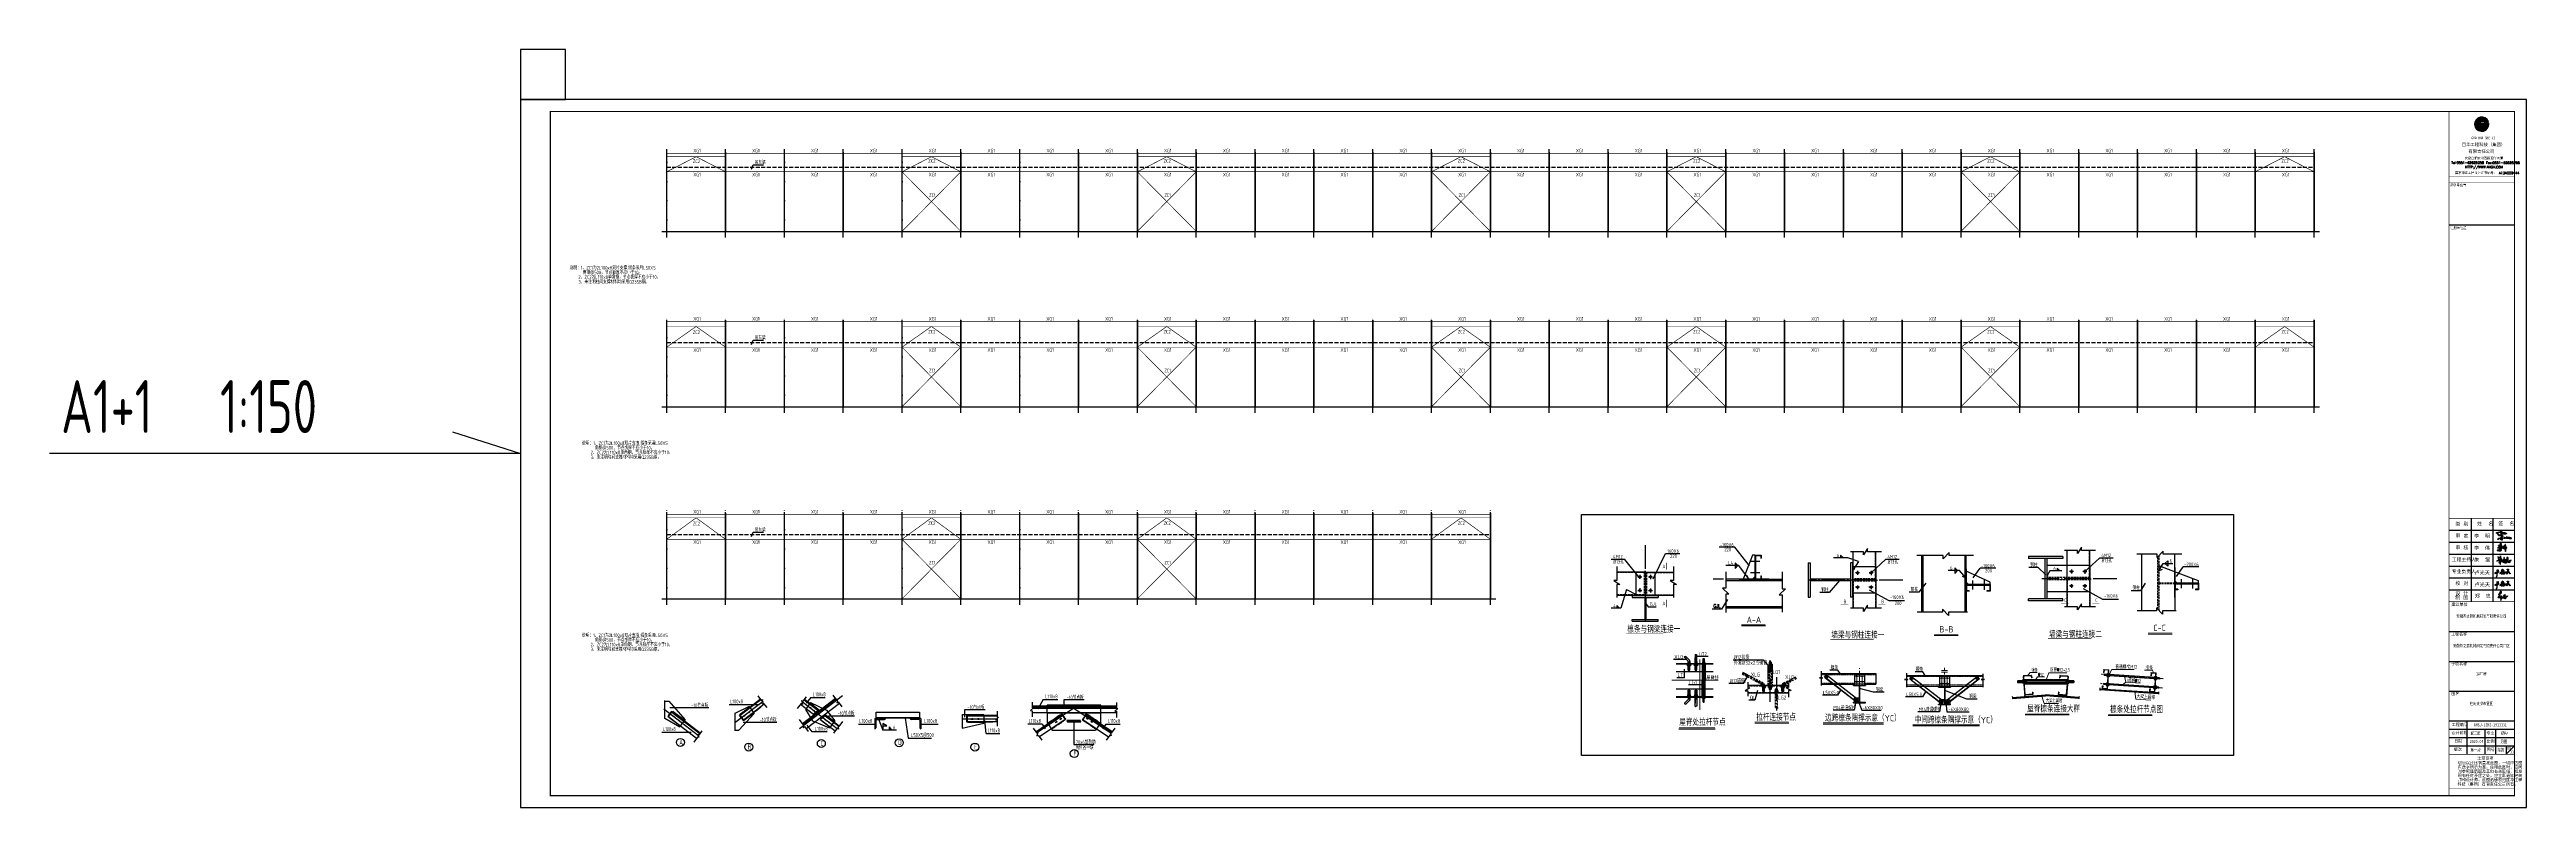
# Model space of a CAD drawing. Extents: x 8844666 to 9156203, y 1662182 to 2655606.
# Drawn here: x 8844666 to 9156203, y 1793607 to 1889019 of the extents above; entities that cross this region are included whole.
import ezdxf
from ezdxf.enums import TextEntityAlignment as Align

# ---------------------------------------------------------------- set-up
doc = ezdxf.new("R2010")
doc.units = 0
doc.header["$LTSCALE"] = 1000
doc.header["$MEASUREMENT"] = 0
for name, pattern in [('2', [5, 1.5, -1, 1.5, -1]), ('CENTER', [2, 1.25, -0.25, 0.25, -0.25]), ('CENTER2', [1.125, 0.75, -0.125, 0.125, -0.125]), ('CENTERX2', [101.6, 63.5, -12.7, 12.7, -12.7]), ('DASH', [0.35, 0.25, -0.1]), ('DASHED2', [0.375, 0.25, -0.125]), ('DOTE', [2.42, 2, -0.2, 0.02, -0.2]), ('HIDDEN', [0.375, 0.25, -0.125])]:
    doc.linetypes.add(name, pattern=pattern)
doc.layers.get('0').update_dxf_attribs({"linetype": 'CONTINUOUS'})
doc.layers.get('Defpoints').update_dxf_attribs({"linetype": 'CONTINUOUS'})
for name, color, linetype in [('03', 3, 'CONTINUOUS'), ('10', 7, 'CONTINUOUS'), ('180', 4, '2'), ('DASH', 3, 'DASH'), ('DCL', 6, 'CONTINUOUS'), ('DIM1', 3, 'CONTINUOUS'), ('DOTE', 8, 'DOTE'), ('PP-PM-TK', 7, 'CONTINUOUS'), ('PUB_DIM', 3, 'CONTINUOUS'), ('PUB_TEXT', 7, 'CONTINUOUS'), ('PUB_TITLE', 4, 'CONTINUOUS'), ('ZC', 6, 'CONTINUOUS'), ('一般文字', 6, 'CONTINUOUS'), ('尺寸', 3, 'CONTINUOUS'), ('柱', 2, 'CONTINUOUS'), ('签名', 255, 'CONTINUOUS'), ('系杆', 7, 'CONTINUOUS'), ('钢板标注', 6, 'CONTINUOUS')]:
    doc.layers.add(name, color=color, linetype=linetype)
doc.layers.add('标注', color=4, linetype='CONTINUOUS', lineweight=20)
doc.layers.add('轴线', color=1, linetype='CENTERX2', lineweight=13)
doc.styles.add('-黑体', font='')
doc.styles.add('_HZDX', font='atssdeng.shx', dxfattribs={"width": 0.8, "bigfont": 'atssdchn.shx'})
doc.styles.add('_HZTXT', font='atssdeng.shx', dxfattribs={"width": 0.8, "bigfont": 'atssdchn.shx'})
doc.styles.add('STYLE1', font='simhei.ttf', dxfattribs={"width": 0.8})
doc.styles.add('TQ', font='txt.shx', dxfattribs={"width": 0.8, "bigfont": 'hztxt.shx'})
doc.styles.add('TSSD_DIMENSION', font='atssdeng.shx', dxfattribs={"width": 0.7, "bigfont": 'atssdchn.shx'})
doc.styles.add('TSSD_REIN', font='atssdeng.shx', dxfattribs={"width": 0.7, "bigfont": 'atssdchn.shx'})
doc.styles.add('wutxt', font='txt.shx', dxfattribs={"width": 0.8, "bigfont": 'hztxt.shx'})
doc.styles.add('仿宋', font='', dxfattribs={"width": 0.8})
doc.styles.get('-黑体').set_extended_font_data('SimSun')
doc.styles.get('仿宋').set_extended_font_data('SimSun')

# ---------------------------------------------------------------- blocks, each defined once
blk = doc.blocks.new('*U34')
at = {"layer": 'PP-PM-TK', "color": 1}
for points in [[(-734, 26), (-725, -117), (-725, 92)], [(-725, 92), (-715, -155), (-715, 168)], [(-725, -117), (-725, 92), (-715, -155)], [(-715, 168), (-689, -255), (-689, 245)], [(-715, -155), (-715, 168), (-689, -255)], [(-689, 245), (-669, -296), (-669, 303)], [(-689, -255), (-689, 245), (-669, -296)], [(-669, 303), (-627, -384), (-627, 377)], [(-669, -296), (-669, 303), (-627, -384)], [(-627, 377), (-598, -422), (-598, 427)], [(-627, -384), (-627, 377), (-598, -422)], [(-598, 427), (-540, -498), (-540, 493)], [(-598, -422), (-598, 427), (-540, -498)], [(-540, 493), (-504, -531), (-504, 535)], [(-540, -498), (-540, 493), (-504, -531)], [(-504, 535), (-434, -593), (-434, 589)], [(-504, -531), (-504, 535), (-434, -593)], [(-434, 589), (-390, -619), (-390, 622)], [(-434, -593), (-434, 589), (-390, -619)], [(-390, 622), (-310, -666), (-310, 662)], [(-390, -619), (-390, 622), (-310, -666)], [(-310, 662), (-302, -669), (-302, 667)], [(-310, -666), (-310, 662), (-302, -669)], [(-302, 667), (-300, 1), (-300, 667)], [(-300, 667), (-299, 9), (-299, 668)], [(-299, 668), (-289, 51), (-289, 673)], [(-289, 673), (-287, 62), (-287, 674)], [(-287, 674), (-274, 89), (-274, 680)], [(-274, 680), (-262, 115), (-262, 686)], [(-262, 686), (-255, 126), (-255, 688)], [(-262, 686), (-262, 115), (-262, 686)], [(-255, 688), (-231, 157), (-231, 695)], [(-231, 695), (-227, 163), (-227, 696)], [(-227, 696), (-222, 168), (-222, 697)], [(-222, 697), (-221, 168), (-221, 697)], [(-222, 3), (-221, -43), (-221, 4)], [(-221, 697), (-215, 174), (-215, 699)], [(-221, 4), (-215, -82), (-215, 32)], [(-221, -43), (-221, 4), (-215, -82)], [(-215, 699), (-211, 177), (-211, 700)], [(-215, 32), (-211, -92), (-211, 48)], [(-215, -82), (-215, 32), (-211, -92)], [(-211, 700), (-202, 186), (-202, 703)], [(-211, 48), (-202, -118), (-202, 68)], [(-211, -92), (-211, 48), (-202, -118)], [(-202, 703), (-199, 188), (-199, 704)], [(-202, 68), (-199, -122), (-199, 73)], [(-202, -118), (-202, 68), (-199, -122)], [(-199, 704), (-185, 201), (-185, 708)], [(-199, 73), (-185, -143), (-185, 93)], [(-199, -122), (-199, 73), (-185, -143)], [(-185, 708), (-183, 203), (-183, 708)], [(-185, 93), (-183, -145), (-183, 96)], [(-185, -143), (-185, 93), (-183, -145)], [(-183, 708), (-179, 206), (-179, 709)], [(-183, 96), (-179, -149), (-179, 100)], [(-183, -145), (-183, 96), (-179, -149)], [(-179, 709), (-176, 208), (-176, 710)], [(-179, 100), (-176, -152), (-176, 103)], [(-179, -149), (-179, 100), (-176, -152)], [(-176, 710), (-175, 208), (-175, 710)], [(-176, 103), (-175, -153), (-175, 104)], [(-176, -152), (-176, 103), (-175, -153)], [(-175, 710), (-163, 216), (-163, 714)], [(-175, 104), (-163, -165), (-163, 116)], [(-175, -153), (-175, 104), (-163, -165)], [(-163, 714), (-142, 228), (-142, 719)], [(-163, 116), (-142, -181), (-142, 137)], [(-163, -165), (-163, 116), (-142, -181)], [(-142, 719), (-124, 239), (-124, 724)], [(-142, 137), (-124, -195), (-124, 151)], [(-142, -181), (-142, 137), (-124, -195)], [(-124, 724), (-123, 240), (-123, 724)], [(-124, 151), (-123, -196), (-123, 152)], [(-124, -195), (-124, 151), (-123, -196)], [(-123, 724), (-122, 240), (-122, 724)], [(-123, 152), (-122, -196), (-122, 153)], [(-123, -196), (-123, 152), (-122, -196)], [(-122, 724), (-114, 243), (-114, 725)], [(-122, 153), (-114, -202), (-114, 157)], [(-122, -196), (-122, 153), (-114, -202)], [(-114, 725), (-112, 244), (-112, 725)], [(-114, 157), (-112, 107), (-112, 158)], [(-114, -202), (-114, 87), (-112, -204)], [(-112, 725), (-112, 244), (-112, 725)], [(-112, 725), (-111, 244), (-111, 725)], [(-112, 158), (-111, 117), (-111, 159)], [(-112, 158), (-112, 108), (-112, 158)], [(-112, -204), (-112, 45), (-112, -204)], [(-112, -204), (-112, 42), (-111, -204)], [(-111, 725), (-110, 245), (-110, 725)], [(-111, 159), (-110, 119), (-110, 159)], [(-111, -204), (-111, 38), (-110, -205)], [(-110, 725), (-105, 247), (-105, 725)], [(-110, 159), (-105, 131), (-105, 162)], [(-110, -205), (-110, 34), (-105, -208)], [(-105, 725), (-102, 248), (-102, 726)], [(-105, 162), (-102, 135), (-102, 164)], [(-105, -208), (-105, 12), (-102, -210)], [(-102, 726), (-101, 249), (-101, 726)], [(-102, 164), (-101, 137), (-101, 165)], [(-101, 726), (-95, 251), (-95, 726)], [(-101, 165), (-95, 145), (-95, 166)], [(-95, 726), (-89, 254), (-89, 727)], [(-95, 166), (-89, 151), (-89, 167)], [(-89, 727), (-85, 255), (-85, 727)], [(-85, 727), (-83, 256), (-83, 727)], [(-83, 727), (-79, 257), (-79, 727)], [(-79, 727), (-59, 265), (-59, 729)], [(-59, 729), (-54, 267), (-54, 729)], [(-54, 729), (-45, 270), (-45, 730)], [(-45, 730), (-34, 272), (-34, 731)], [(-34, 731), (-28, 273), (-28, 731)], [(-28, 731), (-19, 276), (-19, 732)], [(-19, 732), (-12, 276), (-12, 732)], [(-12, 732), (-10, 277), (-10, 732)], [(-12, 25), (-10, 11), (-10, 47)], [(-10, 732), (-10, 277), (-10, 732)], [(-10, 732), (-9, 277), (-9, 732)], [(-10, 47), (-9, 4), (-9, 50)], [(-10, 11), (-10, 47), (-10, 10)], [(-10, 47), (-10, 10), (-10, 47)], [(-10, 10), (-10, 47), (-9, 4)], [(-9, 732), (-4, 277), (-4, 733)], [(-9, 50), (-4, -7), (-4, 68)], [(-9, 4), (-9, 50), (-4, -7)], [(-4, 733), (-3, 277), (-3, 733)], [(-4, 68), (-3, -8), (-3, 69)], [(-4, -7), (-4, 68), (-3, -8)], [(-3, 733), (2, 278), (2, 733)], [(-3, 69), (2, -19), (2, 80)], [(-3, -8), (-3, 69), (2, -19)], [(2, 733), (7, 279), (7, 734)], [(2, 80), (7, -24), (7, 87)], [(2, -19), (2, 80), (7, -24)], [(7, 734), (16, 280), (16, 734)], [(7, 87), (16, -35), (16, 98)], [(7, -24), (7, 87), (16, -35)], [(16, 280), (16, 734), (18, 279)], [(16, 734), (18, 279), (18, 734)], [(16, 98), (18, -37), (18, 100)], [(16, -35), (16, 98), (18, -37)], [(18, 279), (18, 734), (21, 279)], [(18, 100), (21, -39), (21, 103)], [(18, -37), (18, 100), (21, -39)], [(21, 279), (21, 734), (28, 279)], [(21, 103), (28, -45), (28, 111)], [(21, -39), (21, 103), (28, -45)], [(28, 279), (28, 733), (30, 279)], [(28, 111), (30, -46), (30, 113)], [(28, -45), (28, 111), (30, -46)], [(30, 279), (30, 733), (40, 278)], [(30, 113), (40, -53), (40, 121)], [(30, -46), (30, 113), (40, -53)], [(40, 278), (40, 732), (44, 278)], [(40, 121), (44, -56), (44, 124)], [(40, -53), (40, 121), (44, -56)], [(44, 278), (44, 731), (58, 277)], [(44, 124), (58, -63), (58, 135)], [(44, -56), (44, 124), (58, -63)], [(58, 277), (58, 730), (69, 276)], [(58, -63), (58, 135), (69, -69)], [(69, 276), (69, 728), (70, 276)], [(69, -69), (69, 126), (70, -69)], [(70, 276), (70, 728), (84, 275)], [(70, -69), (70, 125), (84, -74)], [(84, 275), (84, 726), (85, 275)], [(84, -74), (84, 113), (85, -74)], [(85, 275), (85, 726), (108, 274)], [(85, -74), (85, 112), (108, -81)], [(108, 274), (108, 723), (108, 274)], [(108, 274), (108, 723), (108, 274)], [(108, 274), (108, 723), (109, 274)], [(108, -81), (108, 88), (108, -82)], [(108, -82), (108, 87), (108, -82)], [(108, -82), (108, 87), (109, -82)], [(109, 274), (109, 723), (112, 273)], [(109, -82), (109, 87), (112, -82)], [(112, 273), (112, 723), (135, 270)], [(112, -82), (112, 84), (135, -86)], [(135, 270), (135, 720), (147, 269)], [(135, -86), (135, 66), (147, -88)], [(147, 269), (147, 719), (152, 268)], [(147, -88), (147, 62), (152, -88)], [(152, 268), (152, 718), (152, 268)], [(152, 268), (152, 718), (159, 268)], [(152, -88), (152, 60), (152, -89)], [(152, -89), (152, 60), (159, -89)], [(159, 268), (159, 717), (160, 267)], [(159, -89), (159, 59), (160, -89)], [(160, 267), (160, 717), (164, 267)], [(160, -89), (160, 59), (164, -89)], [(164, 267), (164, 716), (171, 265)], [(164, -89), (164, 59), (171, -89)], [(171, 265), (171, 713), (179, 263)], [(171, 58), (179, -90), (179, 60)], [(171, -89), (171, 58), (179, -90)], [(179, 263), (179, 711), (185, 262)], [(179, 60), (185, -90), (185, 61)], [(179, -90), (179, 60), (185, -90)], [(185, 262), (185, 709), (191, 261)], [(185, 61), (191, -90), (191, 62)], [(191, 261), (191, 707), (207, 254)], [(191, 62), (207, -89), (207, 65)], [(207, 254), (207, 702), (209, 253)], [(207, 65), (209, -89), (209, 66)], [(209, 253), (209, 701), (217, 250)], [(209, 66), (217, -89), (217, 70)], [(217, 250), (217, 698), (225, 244)], [(217, 70), (225, -89), (225, 75)], [(225, 244), (225, 696), (243, 230)], [(225, 75), (243, -87), (243, 86)], [(243, 230), (243, 690), (246, 228)], [(243, 86), (246, -86), (246, 91)], [(246, 228), (246, 689), (248, 227)], [(246, 91), (248, -86), (248, 93)], [(248, 227), (248, 688), (249, 226)], [(248, 93), (249, -86), (249, 94)], [(249, 226), (249, 688), (255, 216)], [(249, 94), (255, -86), (255, 102)], [(255, 216), (255, 686), (266, 199)], [(255, 102), (266, -84), (266, 117)], [(266, 199), (266, 682), (270, 192)], [(266, 117), (270, -84), (270, 133)], [(270, 192), (270, 681), (276, 155)], [(270, 133), (276, -83), (276, 155)], [(569, -14), (588, -190), (588, 2)], [(588, 2), (593, -187), (593, 6)], [(593, 6), (610, -177), (610, 20)], [(610, 20), (616, -173), (616, 25)], [(616, 25), (618, -171), (618, 27)], [(618, 27), (637, -159), (637, 43)], [(637, 43), (643, -155), (643, 48)], [(643, 48), (653, -148), (653, 57)], [(653, 57), (662, -142), (662, 66)], [(662, 66), (664, -140), (664, 68)], [(664, 68), (683, -126), (683, 86)], [(683, 86), (711, -105), (711, 112)], [(711, 112), (724, -95), (724, 124)], [(-302, -669), (-302, -30), (-300, -669)], [(-300, -669), (-300, -43), (-299, -670)], [(-299, -670), (-299, -61), (-289, -673)], [(-289, -673), (-289, -97), (-287, -674)], [(-287, -674), (-287, -102), (-274, -679)], [(-274, -679), (-274, -130), (-262, -683)], [(-262, -683), (-262, -150), (-262, -683)], [(-262, -683), (-262, -150), (-255, -686)], [(-255, -686), (-255, -162), (-231, -694)], [(-231, -694), (-231, -192), (-227, -695)], [(-227, -695), (-227, -195), (-222, -697)], [(-222, -697), (-222, -201), (-221, -697)], [(-221, -697), (-221, -201), (-215, -699)], [(-215, -699), (-215, -207), (-211, -701)], [(-211, -701), (-211, -210), (-202, -704)], [(-202, -704), (-202, -219), (-199, -705)], [(-199, -705), (-199, -222), (-185, -710)], [(-185, -710), (-185, -235), (-183, -711)], [(-183, -711), (-183, -237), (-179, -712)], [(-179, -712), (-179, -241), (-176, -713)], [(-176, -713), (-176, -244), (-175, -713)], [(-175, -713), (-175, -244), (-163, -715)], [(-163, -715), (-163, -252), (-142, -718)], [(-142, -718), (-142, -265), (-124, -721)], [(-124, -721), (-124, -276), (-123, -721)], [(-123, -721), (-123, -277), (-122, -721)], [(-122, -721), (-122, -277), (-114, -722)], [(-114, -722), (-114, -282), (-112, -723)], [(-112, -723), (-112, -284), (-112, -723)], [(-112, -723), (-112, -284), (-111, -723)], [(-111, -723), (-111, -284), (-110, -723)], [(-110, -723), (-110, -285), (-105, -724)], [(-105, -724), (-105, -287), (-102, -724)], [(-102, -210), (-102, -2), (-101, -212)], [(-102, -724), (-102, -288), (-101, -724)], [(-101, -212), (-101, -5), (-95, -215)], [(-101, -724), (-101, -289), (-95, -725)], [(-95, -215), (-95, -17), (-89, -219)], [(-95, -725), (-95, -291), (-89, -726)], [(-89, -219), (-89, -28), (-85, -222)], [(-89, -726), (-89, -294), (-85, -727)], [(-85, -222), (-85, -35), (-83, -223)], [(-85, -727), (-85, -295), (-83, -727)], [(-83, -223), (-83, -39), (-79, -226)], [(-83, -727), (-83, -296), (-79, -727)], [(-79, -226), (-79, -46), (-59, -239)], [(-79, -727), (-79, -298), (-59, -730)], [(-59, -239), (-59, -68), (-54, -241)], [(-59, -730), (-59, -306), (-54, -731)], [(-54, -241), (-54, -73), (-45, -246)], [(-54, -731), (-54, -308), (-45, -732)], [(-45, -246), (-45, -83), (-34, -252)], [(-45, -732), (-45, -312), (-34, -734)], [(-34, -252), (-34, -91), (-28, -254)], [(-28, -254), (-28, -95), (-19, -259)], [(-19, -259), (-19, -101), (-12, -263)], [(-12, -263), (-12, -106), (-10, -264)], [(-10, -264), (-10, -108), (-10, -264)], [(-10, -264), (-10, -108), (-9, -264)], [(-9, -264), (-9, -108), (-4, -267)], [(-4, -267), (-4, -111), (-3, -267)], [(-3, -267), (-3, -111), (2, -269)], [(2, -269), (2, -114), (7, -270)], [(7, -270), (7, -116), (16, -273)], [(16, -273), (16, -121), (18, -274)], [(18, -274), (18, -122), (21, -274)], [(21, -274), (21, -123), (28, -277)], [(28, -277), (28, -127), (30, -277)], [(30, -277), (30, -128), (40, -280)], [(40, -280), (40, -131), (44, -281)], [(44, -281), (44, -133), (58, -283)], [(58, -283), (58, -137), (69, -285)], [(69, -285), (69, -141), (70, -285)], [(70, -285), (70, -141), (84, -288)], [(84, -288), (84, -144), (85, -288)], [(85, -288), (85, -144), (108, -289)], [(108, -289), (108, -149), (108, -289)], [(108, -289), (108, -149), (108, -289)], [(108, -289), (108, -149), (109, -289)], [(109, -289), (109, -150), (112, -289)], [(112, -289), (112, -150), (135, -291)], [(135, -291), (135, -153), (147, -291)], [(147, -291), (147, -154), (152, -291)], [(152, -291), (152, -155), (152, -291)], [(152, -291), (152, -155), (159, -292)], [(152, -344), (152, -716), (152, -344)], [(152, -344), (159, -714), (159, -344)], [(159, -292), (159, -155), (160, -292)], [(159, -344), (160, -714), (160, -344)], [(160, -292), (160, -156), (164, -292)], [(160, -344), (164, -713), (164, -344)], [(164, -292), (164, -156), (171, -292)], [(164, -344), (171, -711), (171, -344)], [(171, -292), (171, -156), (179, -293)], [(171, -344), (179, -709), (179, -343)], [(179, -343), (185, -707), (185, -343)], [(185, -343), (191, -706), (191, -343)], [(191, -343), (207, -702), (207, -342)], [(207, -156), (209, -291), (209, -156)], [(207, -342), (209, -701), (209, -342)], [(209, -156), (217, -291), (217, -155)], [(209, -342), (217, -699), (217, -342)], [(217, -155), (225, -290), (225, -155)], [(217, -342), (225, -697), (225, -341)], [(225, -155), (243, -289), (243, -153)], [(225, -341), (243, -693), (243, -340)], [(243, -153), (246, -289), (246, -153)], [(243, -340), (246, -692), (246, -340)], [(246, -153), (248, -289), (248, -153)], [(246, -340), (248, -692), (248, -340)], [(248, -153), (249, -289), (249, -153)], [(248, -340), (249, -691), (249, -340)], [(249, -153), (255, -289), (255, -152)], [(249, -340), (255, -688), (255, -339)], [(255, -152), (266, -288), (266, -150)], [(255, -339), (266, -683), (266, -338)], [(266, -150), (270, -288), (270, -150)], [(266, -338), (270, -681), (270, -338)], [(270, -150), (276, -288), (276, -149)], [(270, -338), (276, -678), (276, -337)], [(276, -149), (283, -287), (283, -147)], [(276, -337), (283, -675), (283, -337)], [(283, -147), (296, -287), (296, -145)], [(283, -337), (296, -669), (296, -335)], [(296, -145), (302, -286), (302, -144)], [(296, -335), (302, -666), (302, -335)], [(302, -144), (307, -286), (307, -143)], [(302, -335), (307, -664), (307, -334)], [(307, -143), (311, -285), (311, -142)], [(307, -334), (311, -662), (311, -334)], [(311, -142), (341, -281), (341, -133)], [(311, -334), (341, -648), (341, -328)], [(341, -133), (369, -276), (369, -125)], [(341, -328), (369, -634), (369, -323)], [(369, -125), (375, -275), (375, -123)], [(369, -323), (375, -631), (375, -322)], [(375, -123), (377, -275), (377, -123)], [(375, -322), (377, -631), (377, -322)], [(377, -123), (383, -273), (383, -121)], [(377, -322), (383, -626), (383, -320)], [(383, -121), (397, -269), (397, -115)], [(383, -320), (397, -616), (397, -316)], [(397, -115), (421, -264), (421, -104)], [(397, -316), (421, -598), (421, -309)], [(421, -104), (431, -261), (431, -100)], [(421, -309), (431, -591), (431, -307)], [(431, -100), (444, -256), (444, -94)], [(431, -307), (444, -581), (444, -303)], [(444, -94), (450, -254), (450, -91)], [(444, -303), (450, -576), (450, -300)], [(450, -91), (460, -250), (460, -87)], [(450, -300), (460, -569), (460, -297)], [(460, -87), (483, -242), (483, -74)], [(460, -297), (483, -552), (483, -288)], [(483, -74), (492, -239), (492, -68)], [(483, -288), (492, -546), (492, -285)], [(492, -68), (509, -231), (509, -58)], [(492, -68), (492, -239), (492, -68)], [(492, -284), (509, -527), (509, -278)], [(492, -285), (492, -545), (492, -284)], [(509, -58), (512, -229), (512, -56)], [(509, -278), (512, -524), (512, -277)], [(512, -56), (513, -229), (513, -55)], [(512, -277), (513, -522), (513, -276)], [(513, -55), (530, -221), (530, -43)], [(513, -276), (530, -504), (530, -269)], [(530, -43), (542, -215), (542, -35)], [(530, -269), (542, -491), (542, -263)], [(542, -35), (552, -210), (552, -28)], [(542, -263), (552, -480), (552, -258)], [(552, -28), (555, -209), (555, -25)], [(552, -258), (555, -476), (555, -257)], [(555, -25), (569, -201), (569, -14)], [(555, -257), (569, -461), (569, -251)], [(569, -251), (588, -440), (588, -242)], [(588, -242), (593, -432), (593, -239)], [(593, -239), (610, -405), (610, -232)], [(610, -232), (616, -395), (616, -229)], [(616, -229), (618, -391), (618, -228)], [(618, -228), (637, -360), (637, -219)], [(637, -219), (643, -350), (643, -217)], [(643, -217), (653, -334), (653, -212)], [(653, -212), (662, -318), (662, -207)], [(662, -207), (664, -312), (664, -206)], [(664, -206), (683, -260), (683, -197)], [(683, -260), (683, -197), (711, -183)]]:
    blk.add_solid(points, dxfattribs=at)
at = {"layer": 'PP-PM-TK', "color": 1, "extrusion": (0, 0, -1)}
for points in [[(302, -30), (302, 667), (300, 1)], [(300, 1), (300, 667), (299, 9)], [(299, 9), (299, 668), (289, 51)], [(289, 51), (289, 673), (287, 62)], [(287, 62), (287, 674), (274, 89)], [(274, 89), (274, 680), (262, 115)], [(262, 115), (262, 686), (262, 115)], [(262, 115), (262, 686), (255, 126)], [(255, 126), (255, 688), (231, 157)], [(231, 157), (231, 695), (227, 163)], [(227, 163), (227, 696), (222, 168)], [(222, 168), (222, 697), (221, 168)], [(221, 168), (221, 697), (215, 174)], [(215, 174), (215, 699), (211, 177)], [(211, 177), (211, 700), (202, 186)], [(202, 186), (202, 703), (199, 188)], [(199, 188), (199, 704), (185, 201)], [(185, 201), (185, 708), (183, 203)], [(183, 203), (183, 708), (179, 206)], [(179, 206), (179, 709), (176, 208)], [(176, 208), (176, 710), (175, 208)], [(175, 208), (175, 710), (163, 216)], [(163, 216), (163, 714), (142, 228)], [(142, 228), (142, 719), (124, 239)], [(124, 239), (124, 724), (123, 240)], [(123, 240), (123, 724), (122, 240)], [(122, 240), (122, 724), (114, 243)], [(114, 243), (114, 725), (112, 244)], [(114, 87), (114, 157), (112, 107)], [(114, 87), (112, -204), (112, 45)], [(112, 244), (112, 725), (112, 244)], [(112, 244), (112, 725), (111, 244)], [(112, 107), (112, 158), (112, 108)], [(112, 108), (112, 158), (111, 117)], [(112, 45), (112, -204), (112, 42)], [(112, 42), (111, -204), (111, 38)], [(111, 244), (111, 725), (110, 245)], [(111, 117), (111, 159), (110, 119)], [(111, 38), (110, -205), (110, 34)], [(110, 245), (110, 725), (105, 247)], [(110, 119), (110, 159), (105, 131)], [(110, 34), (105, -208), (105, 12)], [(105, 247), (105, 725), (102, 248)], [(105, 131), (105, 162), (102, 135)], [(105, 12), (102, -210), (102, -2)], [(102, 248), (102, 726), (101, 249)], [(102, 135), (102, 164), (101, 137)], [(101, 249), (101, 726), (95, 251)], [(101, 137), (101, 165), (95, 145)], [(95, 251), (95, 726), (89, 254)], [(95, 145), (95, 166), (89, 151)], [(89, 254), (89, 727), (85, 255)], [(89, 151), (89, 167), (85, 154)], [(89, 167), (85, 154), (85, 164)], [(85, 255), (85, 727), (83, 256)], [(85, 154), (85, 164), (83, 163)], [(83, 256), (83, 727), (79, 257)], [(79, 257), (79, 727), (59, 265)], [(59, 265), (59, 729), (54, 267)], [(54, 267), (54, 729), (45, 270)], [(45, 270), (45, 730), (34, 272)], [(34, 272), (34, 731), (28, 273)], [(28, 273), (28, 731), (19, 276)], [(19, 276), (19, 732), (12, 276)], [(12, 276), (12, 732), (10, 277)], [(10, 277), (10, 732), (10, 277)], [(10, 277), (10, 732), (9, 277)], [(9, 277), (9, 732), (4, 277)], [(4, 277), (4, 733), (3, 277)], [(3, 277), (3, 733), (-2, 278)], [(-2, 278), (-2, 733), (-7, 279)], [(-7, 279), (-7, 734), (-16, 280)], [(-18, 734), (-21, 279), (-21, 734)], [(-21, 734), (-28, 279), (-28, 733)], [(-28, 733), (-30, 279), (-30, 733)], [(-30, 733), (-40, 278), (-40, 732)], [(-40, 732), (-44, 278), (-44, 731)], [(-44, 731), (-58, 277), (-58, 730)], [(-58, 730), (-69, 276), (-69, 728)], [(-58, 135), (-69, -69), (-69, 126)], [(-69, 728), (-70, 276), (-70, 728)], [(-69, 126), (-70, -69), (-70, 125)], [(-70, 728), (-84, 275), (-84, 726)], [(-70, 125), (-84, -74), (-84, 113)], [(-84, 726), (-85, 275), (-85, 726)], [(-84, 113), (-85, -74), (-85, 112)], [(-85, 726), (-108, 274), (-108, 723)], [(-85, 112), (-108, -81), (-108, 88)], [(-108, 723), (-108, 274), (-108, 723)], [(-108, 723), (-108, 274), (-108, 723)], [(-108, 723), (-109, 274), (-109, 723)], [(-108, 88), (-108, -82), (-108, 87)], [(-108, 87), (-108, -82), (-108, 87)], [(-108, 87), (-109, -82), (-109, 87)], [(-109, 723), (-112, 273), (-112, 723)], [(-109, 87), (-112, -82), (-112, 84)], [(-112, 723), (-135, 270), (-135, 720)], [(-112, 84), (-135, -86), (-135, 66)], [(-135, 720), (-147, 269), (-147, 719)], [(-135, 66), (-147, -88), (-147, 62)], [(-147, 719), (-152, 268), (-152, 718)], [(-147, 62), (-152, -88), (-152, 60)], [(-152, 718), (-152, 268), (-152, 718)], [(-152, 718), (-159, 268), (-159, 717)], [(-152, 60), (-152, -89), (-152, 60)], [(-152, 60), (-159, -89), (-159, 59)], [(-159, 717), (-160, 267), (-160, 717)], [(-159, 59), (-160, -89), (-160, 59)], [(-160, 717), (-164, 267), (-164, 716)], [(-160, 59), (-164, -89), (-164, 59)], [(-164, 716), (-171, 265), (-171, 713)], [(-164, 59), (-171, -89), (-171, 58)], [(-171, 713), (-179, 263), (-179, 711)], [(-179, 711), (-185, 262), (-185, 709)], [(-185, 709), (-191, 261), (-191, 707)], [(-185, -90), (-185, 61), (-191, -90)], [(-191, 707), (-207, 254), (-207, 702)], [(-191, -90), (-191, 62), (-207, -89)], [(-207, 702), (-209, 253), (-209, 701)], [(-207, -89), (-207, 65), (-209, -89)], [(-209, 701), (-217, 250), (-217, 698)], [(-209, -89), (-209, 66), (-217, -89)], [(-217, 698), (-225, 244), (-225, 696)], [(-217, -89), (-217, 70), (-225, -89)], [(-225, 696), (-243, 230), (-243, 690)], [(-225, -89), (-225, 75), (-243, -87)], [(-243, 690), (-246, 228), (-246, 689)], [(-243, -87), (-243, 86), (-246, -86)], [(-246, 689), (-248, 227), (-248, 688)], [(-246, -86), (-246, 91), (-248, -86)], [(-248, 688), (-249, 226), (-249, 688)], [(-248, -86), (-248, 93), (-249, -86)], [(-249, 688), (-255, 216), (-255, 686)], [(-249, -86), (-249, 94), (-255, -86)], [(-255, 686), (-266, 199), (-266, 682)], [(-255, -86), (-255, 102), (-266, -84)], [(-266, 682), (-270, 192), (-270, 681)], [(-266, -84), (-266, 117), (-270, -84)], [(-270, 681), (-276, 155), (-276, 679)], [(-270, -84), (-270, 133), (-276, -83)], [(-276, -83), (-276, 679), (-283, -83)], [(-276, 679), (-283, -83), (-283, 677)], [(-283, -83), (-283, 677), (-296, -80)], [(-283, 677), (-296, -80), (-296, 672)], [(-296, -80), (-296, 672), (-302, -79)], [(-296, 672), (-302, -79), (-302, 669)], [(-302, -79), (-302, 669), (-307, -78)], [(-302, 669), (-307, -78), (-307, 666)], [(-307, -78), (-307, 666), (-311, -77)], [(-307, 666), (-311, -77), (-311, 664)], [(-311, -77), (-311, 664), (-341, -71)], [(-311, 664), (-341, -71), (-341, 647)], [(-341, -71), (-341, 647), (-369, -62)], [(-341, 647), (-369, -62), (-369, 631)], [(-369, -62), (-369, 631), (-375, -61)], [(-369, 631), (-375, -61), (-375, 628)], [(-375, -61), (-375, 628), (-377, -60)], [(-375, 628), (-377, -60), (-377, 627)], [(-377, -60), (-377, 627), (-383, -58)], [(-377, 627), (-383, -58), (-383, 623)], [(-383, -58), (-383, 623), (-397, -54)], [(-383, 623), (-397, -54), (-397, 616)], [(-397, -54), (-397, 616), (-421, -43)], [(-397, 616), (-421, -43), (-421, 602)], [(-421, -43), (-421, 602), (-431, -38)], [(-421, 602), (-431, -38), (-431, 594)], [(-431, -38), (-431, 594), (-444, -32)], [(-431, 594), (-444, -32), (-444, 582)], [(-444, -32), (-444, 582), (-450, -29)], [(-444, 582), (-450, -29), (-450, 577)], [(-450, -29), (-450, 577), (-460, -23)], [(-450, 577), (-460, -23), (-460, 568)], [(-460, -23), (-460, 568), (-483, -10)], [(-460, 568), (-483, -10), (-483, 549)], [(-483, -10), (-483, 549), (-492, -3)], [(-483, 549), (-492, -3), (-492, 541)], [(-492, -3), (-492, 541), (-492, -3)], [(-492, 541), (-492, -3), (-492, 541)], [(-492, -3), (-492, 541), (-509, 10)], [(-492, 541), (-509, 10), (-509, 527)], [(-509, 10), (-509, 527), (-512, 12)], [(-509, 527), (-512, 12), (-512, 524)], [(-512, 12), (-512, 524), (-513, 13)], [(-512, 524), (-513, 13), (-513, 523)], [(-513, 13), (-513, 523), (-530, 27)], [(-513, 523), (-530, 27), (-530, 509)], [(-530, 27), (-530, 509), (-542, 38)], [(-530, 509), (-542, 38), (-542, 493)], [(-542, 38), (-542, 493), (-552, 48)], [(-542, 493), (-552, 48), (-552, 481)], [(-552, 48), (-552, 481), (-555, 52)], [(-552, 481), (-555, 52), (-555, 476)], [(-555, 52), (-555, 476), (-569, 65)], [(-555, 476), (-569, 65), (-569, 460)], [(-569, 65), (-569, 460), (-588, 89)], [(-569, 460), (-588, 89), (-588, 435)], [(-588, 89), (-588, 435), (-593, 95)], [(-588, 435), (-593, 95), (-593, 429)], [(-588, -190), (-588, 2), (-593, -187)], [(-593, 95), (-593, 429), (-610, 118)], [(-593, 429), (-610, 118), (-610, 408)], [(-593, -187), (-593, 6), (-610, -177)], [(-610, 118), (-610, 408), (-616, 126)], [(-610, 408), (-616, 126), (-616, 400)], [(-610, -177), (-610, 20), (-616, -173)], [(-616, 126), (-616, 400), (-618, 131)], [(-616, 400), (-618, 131), (-618, 397)], [(-616, -173), (-616, 25), (-618, -171)], [(-618, 131), (-618, 397), (-637, 164)], [(-618, 397), (-637, 164), (-637, 361)], [(-618, -171), (-618, 27), (-637, -159)], [(-637, 164), (-637, 361), (-643, 175)], [(-637, 361), (-643, 175), (-643, 349)], [(-637, -159), (-637, 43), (-643, -155)], [(-643, 175), (-643, 349), (-653, 192)], [(-643, 349), (-653, 192), (-653, 330)], [(-643, -155), (-643, 48), (-653, -148)], [(-653, 192), (-653, 330), (-662, 217)], [(-653, 330), (-662, 217), (-662, 311)], [(-653, -148), (-653, 57), (-662, -142)], [(-662, 217), (-662, 311), (-664, 222)], [(-662, 311), (-664, 222), (-664, 307)], [(-662, -142), (-662, 66), (-664, -140)], [(-664, 222), (-664, 307), (-683, 270)], [(-664, -140), (-664, 68), (-683, -126)], [(-683, -126), (-683, 86), (-711, -105)], [(-711, -105), (-711, 112), (-724, -95)], [(-724, -95), (-724, 124), (-729, -91)], [(-724, 124), (-729, -91), (-729, 74)], [(-729, -91), (-729, 74), (-734, 17)], [(302, -30), (300, -669), (300, -43)], [(300, -43), (299, -670), (299, -61)], [(299, -61), (289, -673), (289, -97)], [(289, -97), (287, -674), (287, -102)], [(287, -102), (274, -679), (274, -130)], [(274, -130), (262, -683), (262, -150)], [(262, -150), (262, -683), (262, -150)], [(262, -150), (255, -686), (255, -162)], [(255, -162), (231, -694), (231, -192)], [(231, -192), (227, -695), (227, -195)], [(227, -195), (222, -697), (222, -201)], [(222, -201), (221, -697), (221, -201)], [(221, -201), (215, -699), (215, -207)], [(215, -207), (211, -701), (211, -210)], [(211, -210), (202, -704), (202, -219)], [(202, -219), (199, -705), (199, -222)], [(199, -222), (185, -710), (185, -235)], [(185, -235), (183, -711), (183, -237)], [(183, -237), (179, -712), (179, -241)], [(179, -241), (176, -713), (176, -244)], [(176, -244), (175, -713), (175, -244)], [(175, -244), (163, -715), (163, -252)], [(163, -252), (142, -718), (142, -265)], [(142, -265), (124, -721), (124, -276)], [(124, -276), (123, -721), (123, -277)], [(123, -277), (122, -721), (122, -277)], [(122, -277), (114, -722), (114, -282)], [(114, -282), (112, -723), (112, -284)], [(112, -284), (112, -723), (112, -284)], [(112, -284), (111, -723), (111, -284)], [(111, -284), (110, -723), (110, -285)], [(110, -285), (105, -724), (105, -287)], [(105, -287), (102, -724), (102, -288)], [(102, -2), (101, -212), (101, -5)], [(102, -288), (101, -724), (101, -289)], [(101, -5), (95, -215), (95, -17)], [(101, -289), (95, -725), (95, -291)], [(95, -17), (89, -219), (89, -28)], [(95, -291), (89, -726), (89, -294)], [(89, -28), (85, -222), (85, -35)], [(89, -294), (85, -727), (85, -295)], [(85, -35), (83, -223), (83, -39)], [(85, -295), (83, -727), (83, -296)], [(83, -39), (79, -226), (79, -46)], [(83, -296), (79, -727), (79, -298)], [(79, -46), (59, -239), (59, -68)], [(79, -298), (59, -730), (59, -306)], [(59, -68), (54, -241), (54, -73)], [(59, -306), (54, -731), (54, -308)], [(54, -73), (45, -246), (45, -83)], [(54, -308), (45, -732), (45, -312)], [(45, -83), (34, -252), (34, -91)], [(45, -312), (34, -734), (34, -316)], [(34, -91), (28, -254), (28, -95)], [(34, -734), (34, -316), (28, -734)], [(34, -316), (28, -734), (28, -319)], [(28, -95), (19, -259), (19, -101)], [(28, -734), (28, -319), (19, -733)], [(28, -319), (19, -733), (19, -321)], [(19, -101), (12, -263), (12, -106)], [(19, -733), (19, -321), (12, -733)], [(19, -321), (12, -733), (12, -322)], [(12, -106), (10, -264), (10, -108)], [(12, -733), (12, -322), (10, -733)], [(12, -322), (10, -733), (10, -323)], [(10, -108), (10, -264), (10, -108)], [(10, -108), (9, -264), (9, -108)], [(10, -733), (10, -323), (10, -733)], [(10, -323), (10, -733), (10, -323)], [(10, -733), (10, -323), (9, -733)], [(10, -323), (9, -733), (9, -323)], [(9, -108), (4, -267), (4, -111)], [(9, -733), (9, -323), (4, -732)], [(9, -323), (4, -732), (4, -324)], [(4, -111), (3, -267), (3, -111)], [(4, -732), (4, -324), (3, -732)], [(4, -324), (3, -732), (3, -324)], [(3, -111), (-2, -269), (-2, -114)], [(3, -732), (3, -324), (-2, -732)], [(3, -324), (-2, -732), (-2, -326)], [(-2, -114), (-7, -270), (-7, -116)], [(-2, -732), (-2, -326), (-7, -732)], [(-2, -326), (-7, -732), (-7, -327)], [(-7, -116), (-16, -273), (-16, -121)], [(-7, -732), (-7, -327), (-16, -731)], [(-7, -327), (-16, -731), (-16, -329)], [(-16, -121), (-18, -274), (-18, -122)], [(-16, -731), (-16, -329), (-18, -731)], [(-16, -329), (-18, -731), (-18, -329)], [(-18, -122), (-21, -274), (-21, -123)], [(-18, -731), (-18, -329), (-21, -731)], [(-18, -329), (-21, -731), (-21, -330)], [(-21, -123), (-28, -277), (-28, -127)], [(-21, -731), (-21, -330), (-28, -731)], [(-21, -330), (-28, -731), (-28, -332)], [(-28, -127), (-30, -277), (-30, -128)], [(-28, -731), (-28, -332), (-30, -731)], [(-28, -332), (-30, -731), (-30, -332)], [(-30, -128), (-40, -280), (-40, -131)], [(-30, -731), (-30, -332), (-40, -730)], [(-30, -332), (-40, -730), (-40, -334)], [(-40, -131), (-44, -281), (-44, -133)], [(-40, -730), (-40, -334), (-44, -730)], [(-40, -334), (-44, -730), (-44, -335)], [(-44, -133), (-58, -283), (-58, -137)], [(-44, -730), (-44, -335), (-58, -729)], [(-44, -335), (-58, -729), (-58, -338)], [(-58, -137), (-69, -285), (-69, -141)], [(-58, -729), (-58, -338), (-69, -729)], [(-58, -338), (-69, -729), (-69, -339)], [(-69, -141), (-70, -285), (-70, -141)], [(-69, -729), (-69, -339), (-70, -729)], [(-69, -339), (-70, -729), (-70, -339)], [(-70, -141), (-84, -288), (-84, -144)], [(-70, -729), (-70, -339), (-84, -728)], [(-70, -339), (-84, -728), (-84, -340)], [(-84, -144), (-85, -288), (-85, -144)], [(-84, -728), (-84, -340), (-85, -728)], [(-84, -340), (-85, -728), (-85, -340)], [(-85, -144), (-108, -289), (-108, -149)], [(-85, -728), (-85, -340), (-108, -727)], [(-85, -340), (-108, -727), (-108, -342)], [(-108, -149), (-108, -289), (-108, -149)], [(-108, -149), (-108, -289), (-108, -149)], [(-108, -149), (-109, -289), (-109, -150)], [(-108, -727), (-108, -342), (-108, -727)], [(-108, -342), (-108, -727), (-108, -342)], [(-108, -727), (-108, -342), (-108, -727)], [(-108, -342), (-108, -727), (-108, -342)], [(-108, -727), (-108, -342), (-109, -727)], [(-108, -342), (-109, -727), (-109, -342)], [(-109, -150), (-112, -289), (-112, -150)], [(-109, -727), (-109, -342), (-112, -726)], [(-109, -342), (-112, -726), (-112, -342)], [(-112, -150), (-135, -291), (-135, -153)], [(-112, -726), (-112, -342), (-135, -720)], [(-112, -342), (-135, -720), (-135, -343)], [(-135, -153), (-147, -291), (-147, -154)], [(-135, -720), (-135, -343), (-147, -717)], [(-135, -343), (-147, -717), (-147, -344)], [(-147, -154), (-152, -291), (-152, -155)], [(-147, -717), (-147, -344), (-152, -716)], [(-147, -344), (-152, -716), (-152, -344)], [(-152, -155), (-152, -291), (-152, -155)], [(-152, -155), (-159, -292), (-159, -155)], [(-152, -716), (-152, -344), (-152, -716)], [(-152, -716), (-152, -344), (-159, -714)], [(-159, -155), (-160, -292), (-160, -156)], [(-159, -714), (-159, -344), (-160, -714)], [(-160, -156), (-164, -292), (-164, -156)], [(-160, -714), (-160, -344), (-164, -713)], [(-164, -156), (-171, -292), (-171, -156)], [(-164, -713), (-164, -344), (-171, -711)], [(-171, -156), (-179, -293), (-179, -156)], [(-171, -711), (-171, -344), (-179, -709)], [(-179, -293), (-179, -156), (-185, -292)], [(-179, -156), (-185, -292), (-185, -156)], [(-179, -709), (-179, -343), (-185, -707)], [(-185, -292), (-185, -156), (-191, -292)], [(-185, -156), (-191, -292), (-191, -156)], [(-185, -707), (-185, -343), (-191, -706)], [(-191, -292), (-191, -156), (-207, -291)], [(-191, -156), (-207, -291), (-207, -156)], [(-191, -706), (-191, -343), (-207, -702)], [(-207, -291), (-207, -156), (-209, -291)], [(-207, -702), (-207, -342), (-209, -701)], [(-209, -291), (-209, -156), (-217, -291)], [(-209, -701), (-209, -342), (-217, -699)], [(-217, -291), (-217, -155), (-225, -290)], [(-217, -699), (-217, -342), (-225, -697)], [(-225, -290), (-225, -155), (-243, -289)], [(-225, -697), (-225, -341), (-243, -693)], [(-243, -289), (-243, -153), (-246, -289)], [(-243, -693), (-243, -340), (-246, -692)], [(-246, -289), (-246, -153), (-248, -289)], [(-246, -692), (-246, -340), (-248, -692)], [(-248, -289), (-248, -153), (-249, -289)], [(-248, -692), (-248, -340), (-249, -691)], [(-249, -289), (-249, -153), (-255, -289)], [(-249, -691), (-249, -340), (-255, -688)], [(-255, -289), (-255, -152), (-266, -288)], [(-255, -688), (-255, -339), (-266, -683)], [(-266, -288), (-266, -150), (-270, -288)], [(-266, -683), (-266, -338), (-270, -681)], [(-270, -288), (-270, -150), (-276, -288)], [(-270, -681), (-270, -338), (-276, -678)], [(-276, -288), (-276, -149), (-283, -287)], [(-276, -678), (-276, -337), (-283, -675)], [(-283, -287), (-283, -147), (-296, -287)], [(-283, -675), (-283, -337), (-296, -669)], [(-296, -287), (-296, -145), (-302, -286)], [(-296, -669), (-296, -335), (-302, -666)], [(-302, -286), (-302, -144), (-307, -286)], [(-302, -666), (-302, -335), (-307, -664)], [(-307, -286), (-307, -143), (-311, -285)], [(-307, -664), (-307, -334), (-311, -662)], [(-311, -285), (-311, -142), (-341, -281)], [(-311, -662), (-311, -334), (-341, -648)], [(-341, -281), (-341, -133), (-369, -276)], [(-341, -648), (-341, -328), (-369, -634)], [(-369, -276), (-369, -125), (-375, -275)], [(-369, -634), (-369, -323), (-375, -631)], [(-375, -275), (-375, -123), (-377, -275)], [(-375, -631), (-375, -322), (-377, -631)], [(-377, -275), (-377, -123), (-383, -273)], [(-377, -631), (-377, -322), (-383, -626)], [(-383, -273), (-383, -121), (-397, -269)], [(-383, -626), (-383, -320), (-397, -616)], [(-397, -269), (-397, -115), (-421, -264)], [(-397, -616), (-397, -316), (-421, -598)], [(-421, -264), (-421, -104), (-431, -261)], [(-421, -598), (-421, -309), (-431, -591)], [(-431, -261), (-431, -100), (-444, -256)], [(-431, -591), (-431, -307), (-444, -581)], [(-444, -256), (-444, -94), (-450, -254)], [(-444, -581), (-444, -303), (-450, -576)], [(-450, -254), (-450, -91), (-460, -250)], [(-450, -576), (-450, -300), (-460, -569)], [(-460, -250), (-460, -87), (-483, -242)], [(-460, -569), (-460, -297), (-483, -552)], [(-483, -242), (-483, -74), (-492, -239)], [(-483, -552), (-483, -288), (-492, -546)], [(-492, -239), (-492, -68), (-492, -239)], [(-492, -239), (-492, -68), (-509, -231)], [(-492, -545), (-492, -284), (-509, -527)], [(-492, -546), (-492, -285), (-492, -545)], [(-509, -231), (-509, -58), (-512, -229)], [(-509, -527), (-509, -278), (-512, -524)], [(-512, -229), (-512, -56), (-513, -229)], [(-512, -524), (-512, -277), (-513, -522)], [(-513, -229), (-513, -55), (-530, -221)], [(-513, -522), (-513, -276), (-530, -504)], [(-530, -221), (-530, -43), (-542, -215)], [(-530, -504), (-530, -269), (-542, -491)], [(-542, -215), (-542, -35), (-552, -210)], [(-542, -491), (-542, -263), (-552, -480)], [(-552, -210), (-552, -28), (-555, -209)], [(-552, -480), (-552, -258), (-555, -476)], [(-555, -209), (-555, -25), (-569, -201)], [(-555, -476), (-555, -257), (-569, -461)], [(-569, -201), (-569, -14), (-588, -190)], [(-569, -461), (-569, -251), (-588, -440)], [(-588, -440), (-588, -242), (-593, -432)], [(-593, -432), (-593, -239), (-610, -405)], [(-610, -405), (-610, -232), (-616, -395)], [(-616, -395), (-616, -229), (-618, -391)], [(-618, -391), (-618, -228), (-637, -360)], [(-637, -360), (-637, -219), (-643, -350)], [(-643, -350), (-643, -217), (-653, -334)], [(-653, -334), (-653, -212), (-662, -318)], [(-662, -318), (-662, -207), (-664, -312)], [(-664, -312), (-664, -206), (-683, -260)]]:
    blk.add_solid(points, dxfattribs=at)
blk = doc.blocks.new('70406170226736')
at = {"layer": 'PP-PM-TK', "color": 1}
for points in [[(58, 135), (84, 113), (108, 87), (121, 75), (135, 66), (152, 60), (171, 58), (190, 60), (209, 66), (227, 74), (243, 86), (256, 101), (266, 117), (273, 135), (276, 155), (275, 174), (270, 192), (261, 210), (249, 226), (234, 239), (217, 250), (191, 261), (164, 267), (108, 274), (62, 278), (16, 280), (-19, 276), (-54, 267), (-89, 255), (-122, 240), (-151, 224), (-179, 206), (-204, 186), (-227, 163), (-246, 140), (-262, 115), (-276, 89), (-287, 62), (-295, 32), (-300, 1), (-302, -30), (-299, -61), (-289, -97), (-274, -130), (-255, -162), (-231, -192), (-204, -219), (-175, -244), (-144, -266), (-110, -285), (-70, -304), (-28, -319), (14, -330), (58, -338), (105, -343), (152, -344), (246, -340), (311, -334), (375, -322), (444, -303), (512, -277), (637, -219), (711, -183)], [(724, 124), (643, 48), (600, 10), (555, -25), (509, -58), (460, -87), (422, -105), (383, -121), (343, -134), (302, -144), (255, -152), (207, -156), (159, -155), (112, -150), (69, -141), (28, -127), (-10, -108), (-45, -83), (-63, -65), (-79, -46), (-92, -24), (-102, -2), (-109, 20), (-112, 42), (-114, 87), (-114, 102), (-111, 117), (-105, 131), (-95, 145), (-85, 154), (-82, 159), (-83, 163), (-89, 167), (-95, 167), (-101, 165), (-123, 152), (-142, 137), (-163, 118), (-183, 96), (-199, 73), (-211, 48), (-218, 26), (-222, 3), (-223, -20), (-221, -43), (-215, -82), (-209, -101), (-202, -118), (-185, -143), (-163, -165), (-112, -204), (-59, -239), (-32, -254), (-3, -267), (40, -280), (85, -288), (132, -292), (179, -293), (243, -291), (307, -286), (369, -276), (431, -261), (492, -239), (552, -210), (610, -177), (664, -140), (729, -91)], [(58, 135), (30, 113), (17, 101), (7, 87), (-4, 68), (-10, 47), (-12, 25), (-9, 4), (-5, -8), (2, -19), (11, -30), (21, -39), (44, -56), (70, -69), (89, -76), (108, -82), (147, -88), (185, -90), (225, -89), (283, -83), (312, -78), (341, -71), (369, -63), (397, -54), (424, -42), (450, -29), (483, -10), (513, 13), (542, 38), (569, 65), (593, 95), (616, 126), (635, 159), (653, 192), (669, 231), (683, 270)]]:
    blk.add_lwpolyline(points, dxfattribs=at)
for start, end in [(21.5384, 345.55673), (352.85444, 9.73276)]:
    blk.add_arc((0, 0), 735, start, end, dxfattribs=at)
blk.add_blockref('*U34', (0, 0), dxfattribs=at)
blk = doc.blocks.new('A1-TK')
h = blk.add_hatch(color=7)
h.paths.add_polyline_path([(9150683, 1819194), (9150682, 1819200), (9150683, 1819204), (9150686, 1819206), (9150692, 1819208), (9150706, 1819204), (9150716, 1819198), (9150739, 1819188), (9150764, 1819180), (9150792, 1819172), (9150822, 1819169), (9150856, 1819166), (9150903, 1819163), (9150945, 1819163), (9150984, 1819164), (9151036, 1819171), (9151063, 1819173), (9151075, 1819178), (9151083, 1819186), (9151085, 1819194), (9151083, 1819206), (9151071, 1819220), (9151050, 1819234), (9151021, 1819248), (9150986, 1819260), (9150951, 1819272), (9150916, 1819281), (9150865, 1819292), (9150793, 1819305), (9150702, 1819321), (9150688, 1819321), (9150678, 1819320), (9150673, 1819322), (9150670, 1819328), (9150667, 1819336), (9150665, 1819344), (9150660, 1819366), (9150655, 1819390), (9150647, 1819410), (9150636, 1819425), (9150625, 1819434), (9150610, 1819440), (9150596, 1819436), (9150586, 1819418), (9150585, 1819395), (9150586, 1819364), (9150590, 1819347), (9150596, 1819333), (9150592, 1819328), (9150558, 1819329), (9150524, 1819330), (9150458, 1819330), (9150435, 1819327), (9150405, 1819321), (9150373, 1819316), (9150335, 1819306), (9150299, 1819299), (9150271, 1819294), (9150251, 1819297), (9150245, 1819297), (9150236, 1819292), (9150233, 1819278), (9150239, 1819256), (9150251, 1819244), (9150265, 1819238), (9150272, 1819233), (9150278, 1819220), (9150296, 1819197), (9150316, 1819174), (9150351, 1819139), (9150363, 1819128), (9150375, 1819123), (9150392, 1819121), (9150405, 1819121), (9150416, 1819126), (9150416, 1819127), (9150416, 1819128), (9150415, 1819131), (9150413, 1819135), (9150409, 1819137), (9150400, 1819140), (9150393, 1819145), (9150380, 1819154), (9150367, 1819165), (9150353, 1819181), (9150336, 1819200), (9150326, 1819212), (9150316, 1819226), (9150309, 1819239), (9150307, 1819246), (9150307, 1819252), (9150309, 1819255), (9150321, 1819261), (9150341, 1819265), (9150365, 1819272), (9150387, 1819277), (9150420, 1819282), (9150441, 1819288), (9150464, 1819287), (9150489, 1819289), (9150514, 1819289), (9150556, 1819291), (9150577, 1819292), (9150593, 1819293), (9150607, 1819290), (9150616, 1819285), (9150622, 1819277), (9150626, 1819265), (9150629, 1819249), (9150632, 1819218), (9150634, 1819190), (9150634, 1819101), (9150634, 1819084), (9150630, 1819081), (9150619, 1819083), (9150601, 1819084), (9150591, 1819085), (9150579, 1819090), (9150575, 1819092), (9150567, 1819093), (9150523, 1819093), (9150484, 1819093), (9150449, 1819093), (9150427, 1819094), (9150413, 1819096), (9150407, 1819095), (9150404, 1819092), (9150404, 1819082), (9150404, 1819071), (9150407, 1819060), (9150410, 1819052), (9150418, 1819044), (9150427, 1819037), (9150440, 1819032), (9150454, 1819027), (9150471, 1819024), (9150480, 1819025), (9150487, 1819025), (9150491, 1819026), (9150494, 1819030), (9150496, 1819036), (9150498, 1819040), (9150500, 1819043), (9150507, 1819046), (9150542, 1819044), (9150622, 1819036), (9150629, 1819036), (9150635, 1819034), (9150639, 1819030), (9150641, 1819022), (9150641, 1818984), (9150644, 1818924), (9150644, 1818915), (9150643, 1818907), (9150639, 1818903), (9150624, 1818895), (9150600, 1818881), (9150564, 1818859), (9150509, 1818827), (9150496, 1818821), (9150486, 1818817), (9150476, 1818816), (9150466, 1818816), (9150457, 1818817), (9150451, 1818816), (9150444, 1818814), (9150369, 1818770), (9150353, 1818761), (9150344, 1818755), (9150340, 1818746), (9150340, 1818736), (9150344, 1818724), (9150347, 1818718), (9150360, 1818715), (9150376, 1818714), (9150382, 1818715), (9150393, 1818720), (9150412, 1818733), (9150445, 1818749), (9150472, 1818758), (9150495, 1818767), (9150515, 1818777), (9150537, 1818786), (9150572, 1818799), (9150603, 1818810), (9150622, 1818819), (9150631, 1818821), (9150643, 1818824), (9150650, 1818822), (9150652, 1818812), (9150654, 1818796), (9150652, 1818782), (9150651, 1818773), (9150645, 1818765), (9150632, 1818752), (9150612, 1818736), (9150593, 1818719), (9150591, 1818715), (9150590, 1818703), (9150588, 1818695), (9150594, 1818685), (9150601, 1818679), (9150610, 1818678), (9150618, 1818677), (9150625, 1818677), (9150631, 1818678), (9150637, 1818680), (9150641, 1818685), (9150644, 1818688), (9150646, 1818695), (9150646, 1818698), (9150647, 1818703), (9150648, 1818707), (9150652, 1818710), (9150654, 1818711), (9150657, 1818712), (9150661, 1818710), (9150662, 1818706), (9150663, 1818696), (9150663, 1818686), (9150664, 1818671), (9150664, 1818665), (9150667, 1818660), (9150676, 1818657), (9150686, 1818656), (9150697, 1818652), (9150706, 1818651), (9150713, 1818654), (9150713, 1818670), (9150709, 1818693), (9150707, 1818741), (9150707, 1818750), (9150712, 1818759), (9150720, 1818767), (9150731, 1818777), (9150741, 1818794), (9150745, 1818804), (9150746, 1818817), (9150743, 1818827), (9150737, 1818836), (9150728, 1818844), (9150720, 1818850), (9150711, 1818852), (9150701, 1818855), (9150698, 1818859), (9150697, 1818869), (9150696, 1818878), (9150695, 1818884), (9150719, 1818899), (9150740, 1818917), (9150760, 1818941), (9150775, 1818954), (9150782, 1818965), (9150786, 1818975), (9150785, 1818991), (9150778, 1819003), (9150769, 1819016), (9150760, 1819026), (9150754, 1819033), (9150725, 1819046), (9150699, 1819057), (9150686, 1819064), (9150683, 1819075), (9150682, 1819088), (9150683, 1819139)])
h.paths.add_polyline_path([(9150700, 1819237), (9150689, 1819243), (9150681, 1819247), (9150675, 1819251), (9150673, 1819256), (9150672, 1819263), (9150672, 1819276), (9150673, 1819278), (9150675, 1819280), (9150677, 1819282), (9150681, 1819284), (9150685, 1819284), (9150692, 1819285), (9150697, 1819284), (9150704, 1819284), (9150711, 1819281), (9150727, 1819276), (9150750, 1819270), (9150779, 1819263), (9150828, 1819257), (9150868, 1819253), (9150888, 1819250), (9150921, 1819243), (9150956, 1819232), (9150998, 1819221), (9151008, 1819220), (9151013, 1819218), (9151016, 1819216), (9151017, 1819214), (9151017, 1819211), (9151014, 1819208), (9151006, 1819205), (9150992, 1819200), (9150972, 1819200), (9150944, 1819200), (9150917, 1819200), (9150887, 1819200), (9150829, 1819206), (9150808, 1819206), (9150791, 1819207), (9150765, 1819212), (9150738, 1819219)], flags=16)
h.paths.add_polyline_path([(9150697, 1819016), (9150700, 1819017), (9150705, 1819016), (9150719, 1819008), (9150724, 1819006), (9150728, 1819003), (9150731, 1819000), (9150732, 1818995), (9150733, 1818988), (9150731, 1818983), (9150728, 1818978), (9150723, 1818971), (9150716, 1818961), (9150709, 1818954), (9150702, 1818948), (9150698, 1818943), (9150696, 1818941), (9150693, 1818941), (9150691, 1818942), (9150690, 1818945), (9150690, 1818950), (9150691, 1818973), (9150692, 1818987), (9150692, 1818993), (9150693, 1818997), (9150693, 1819007), (9150694, 1819013), (9150695, 1819015)], flags=16)
h = blk.add_hatch(color=7)
h.paths.add_polyline_path([(9150574, 1817023), (9150622, 1817034), (9150688, 1817036), (9150693, 1817052), (9150679, 1817054), (9150677, 1817079), (9150669, 1817079), (9150659, 1817055), (9150612, 1817058), (9150575, 1817050), (9150581, 1817166), (9150642, 1817238), (9150642, 1817253), (9150628, 1817256), (9150595, 1817243), (9150586, 1817239), (9150583, 1817321), (9150571, 1817328), (9150562, 1817326), (9150563, 1817225), (9150480, 1817193), (9150407, 1817161), (9150401, 1817159), (9150392, 1817223), (9150387, 1817236), (9150380, 1817248), (9150370, 1817249), (9150363, 1817243), (9150385, 1817133), (9150400, 1817025), (9150419, 1816978), (9150254, 1816916), (9150267, 1816891), (9150481, 1816987), (9150530, 1817012), (9150547, 1817018), (9150545, 1816944), (9150443, 1816797), (9150439, 1816781), (9150441, 1816773), (9150452, 1816766), (9150463, 1816765), (9150487, 1816803), (9150516, 1816834), (9150549, 1816841), (9150547, 1816789), (9150545, 1816684), (9150536, 1816713), (9150531, 1816747), (9150521, 1816750), (9150522, 1816713), (9150523, 1816677), (9150533, 1816652), (9150552, 1816634), (9150564, 1816636), (9150570, 1816647), (9150569, 1816846), (9150581, 1816848), (9150618, 1816857), (9150682, 1816854), (9150682, 1816877), (9150616, 1816881), (9150577, 1816877)])
h.paths.add_polyline_path([(9150551, 1817043), (9150449, 1817001), (9150437, 1816995), (9150422, 1817032), (9150410, 1817137), (9150554, 1817204)], flags=16)
h.paths.add_polyline_path([(9150551, 1816914), (9150551, 1816853), (9150512, 1816845), (9150495, 1816838), (9150548, 1816914)], flags=16)
h.paths.add_polyline_path([(9150581, 1817192), (9150581, 1817216), (9150593, 1817223), (9150612, 1817223), (9150604, 1817210), (9150587, 1817192)], flags=16)
h = blk.add_hatch(color=7)
h.paths.add_polyline_path([(9150603, 1818050), (9150630, 1818079), (9150665, 1818115), (9150688, 1818142), (9150699, 1818161), (9150700, 1818171), (9150698, 1818176), (9150691, 1818180), (9150680, 1818179), (9150608, 1818159), (9150583, 1818147), (9150578, 1818144), (9150580, 1818161), (9150588, 1818197), (9150590, 1818215), (9150593, 1818226), (9150591, 1818231), (9150586, 1818232), (9150580, 1818231), (9150569, 1818225), (9150563, 1818220), (9150563, 1818233), (9150585, 1818247), (9150605, 1818257), (9150617, 1818266), (9150643, 1818291), (9150648, 1818296), (9150650, 1818337), (9150642, 1818349), (9150633, 1818360), (9150624, 1818373), (9150615, 1818381), (9150606, 1818389), (9150591, 1818400), (9150574, 1818409), (9150569, 1818412), (9150566, 1818416), (9150558, 1818417), (9150554, 1818413), (9150553, 1818408), (9150553, 1818363), (9150552, 1818328), (9150553, 1818273), (9150551, 1818249), (9150545, 1818239), (9150530, 1818233), (9150514, 1818226), (9150502, 1818220), (9150483, 1818212), (9150469, 1818207), (9150451, 1818206), (9150435, 1818205), (9150417, 1818206), (9150410, 1818210), (9150405, 1818212), (9150397, 1818216), (9150393, 1818208), (9150411, 1818193), (9150435, 1818189), (9150462, 1818192), (9150491, 1818196), (9150512, 1818207), (9150550, 1818226), (9150548, 1818207), (9150529, 1818192), (9150501, 1818165), (9150465, 1818132), (9150440, 1818103), (9150405, 1818070), (9150369, 1818038), (9150339, 1818015), (9150332, 1818006), (9150333, 1817999), (9150338, 1817995), (9150348, 1817996), (9150394, 1818031), (9150447, 1818064), (9150487, 1818084), (9150535, 1818110), (9150538, 1818064), (9150539, 1818015), (9150537, 1818006), (9150516, 1817991), (9150487, 1817972), (9150465, 1817958), (9150444, 1817946), (9150436, 1817945), (9150432, 1817944), (9150431, 1817941), (9150431, 1817934), (9150437, 1817927), (9150448, 1817922), (9150456, 1817924), (9150504, 1817956), (9150541, 1817975), (9150569, 1817991), (9150580, 1817994), (9150588, 1817990), (9150583, 1817975), (9150573, 1817955), (9150571, 1817951), (9150568, 1817940), (9150569, 1817924), (9150566, 1817915), (9150509, 1817879), (9150473, 1817857), (9150438, 1817838), (9150409, 1817821), (9150389, 1817810), (9150368, 1817802), (9150358, 1817798), (9150338, 1817798), (9150317, 1817797), (9150302, 1817797), (9150300, 1817792), (9150302, 1817784), (9150310, 1817777), (9150318, 1817774), (9150339, 1817772), (9150356, 1817774), (9150371, 1817776), (9150392, 1817776), (9150417, 1817769), (9150443, 1817762), (9150493, 1817754), (9150528, 1817753), (9150559, 1817754), (9150583, 1817759), (9150602, 1817765), (9150623, 1817781), (9150641, 1817796), (9150655, 1817812), (9150663, 1817824), (9150662, 1817830), (9150655, 1817836), (9150645, 1817846), (9150632, 1817853), (9150614, 1817860), (9150603, 1817866), (9150591, 1817875), (9150584, 1817884), (9150584, 1817896), (9150587, 1817909), (9150595, 1817918), (9150637, 1817948), (9150679, 1817980), (9150719, 1818014), (9150763, 1818050), (9150799, 1818085), (9150832, 1818118), (9150860, 1818148), (9150871, 1818159), (9150874, 1818157), (9150863, 1818130), (9150839, 1818094), (9150810, 1818046), (9150796, 1818024), (9150776, 1817995), (9150768, 1817978), (9150766, 1817972), (9150769, 1817966), (9150777, 1817964), (9150783, 1817970), (9150797, 1817990), (9150811, 1818005), (9150825, 1818014), (9150834, 1818018), (9150843, 1818018), (9150850, 1818015), (9150852, 1818012), (9150852, 1817998), (9150856, 1817966), (9150860, 1817943), (9150864, 1817917), (9150870, 1817910), (9150878, 1817909), (9150883, 1817911), (9150885, 1817919), (9150883, 1817927), (9150879, 1817932), (9150878, 1817940), (9150875, 1817969), (9150873, 1817998), (9150869, 1818018), (9150866, 1818023), (9150862, 1818029), (9150856, 1818033), (9150848, 1818033), (9150834, 1818030), (9150829, 1818028), (9150825, 1818025), (9150821, 1818027), (9150828, 1818040), (9150847, 1818065), (9150875, 1818118), (9150890, 1818144), (9150892, 1818158), (9150899, 1818172), (9150907, 1818190), (9150906, 1818196), (9150902, 1818198), (9150897, 1818198), (9150891, 1818196), (9150885, 1818191), (9150880, 1818181), (9150860, 1818163), (9150843, 1818146), (9150815, 1818119), (9150781, 1818087), (9150745, 1818055), (9150708, 1818024), (9150659, 1817983), (9150620, 1817954), (9150602, 1817936), (9150593, 1817930), (9150586, 1817931), (9150584, 1817935), (9150588, 1817942), (9150598, 1817963), (9150602, 1817981), (9150607, 1817999), (9150607, 1818010), (9150602, 1818017), (9150594, 1818018), (9150587, 1818017), (9150583, 1818011), (9150577, 1818008), (9150564, 1818005), (9150555, 1818002), (9150553, 1818005), (9150555, 1818013), (9150559, 1818018), (9150571, 1818021)])
h.paths.add_polyline_path([(9150560, 1818036), (9150559, 1818041), (9150563, 1818052), (9150568, 1818073), (9150571, 1818105), (9150572, 1818120), (9150580, 1818124), (9150595, 1818131), (9150613, 1818142), (9150624, 1818145), (9150662, 1818157), (9150674, 1818159), (9150677, 1818157), (9150676, 1818153), (9150658, 1818133), (9150628, 1818099), (9150577, 1818047), (9150563, 1818034)], flags=16)
h.paths.add_polyline_path([(9150554, 1818077), (9150552, 1818077), (9150552, 1818080), (9150549, 1818115), (9150553, 1818117), (9150558, 1818115), (9150556, 1818081), (9150556, 1818078)], flags=16)
h.paths.add_polyline_path([(9150488, 1818098), (9150464, 1818086), (9150439, 1818071), (9150434, 1818074), (9150434, 1818080), (9150440, 1818082), (9150449, 1818090), (9150463, 1818103), (9150475, 1818117), (9150483, 1818125), (9150493, 1818132), (9150512, 1818151), (9150530, 1818167), (9150534, 1818178), (9150540, 1818188), (9150544, 1818187), (9150546, 1818184), (9150543, 1818168), (9150541, 1818152), (9150539, 1818125), (9150515, 1818114)], flags=16)
h.paths.add_polyline_path([(9150557, 1818133), (9150554, 1818134), (9150555, 1818142), (9150556, 1818167), (9150557, 1818186), (9150557, 1818198), (9150566, 1818204), (9150568, 1818203), (9150569, 1818201), (9150570, 1818194), (9150568, 1818185), (9150567, 1818178), (9150565, 1818159), (9150566, 1818140), (9150566, 1818136)], flags=16)
h.paths.add_polyline_path([(9150564, 1817890), (9150568, 1817889), (9150568, 1817885), (9150572, 1817874), (9150576, 1817866), (9150591, 1817852), (9150608, 1817842), (9150633, 1817828), (9150640, 1817825), (9150640, 1817821), (9150637, 1817816), (9150627, 1817805), (9150608, 1817793), (9150600, 1817784), (9150586, 1817777), (9150568, 1817772), (9150556, 1817769), (9150530, 1817768), (9150511, 1817767), (9150489, 1817768), (9150463, 1817772), (9150441, 1817777), (9150410, 1817784), (9150400, 1817784), (9150393, 1817790), (9150393, 1817795), (9150402, 1817801), (9150419, 1817807), (9150450, 1817822), (9150475, 1817835), (9150501, 1817849), (9150525, 1817864), (9150543, 1817876)], flags=16)
h.paths.add_polyline_path([(9150577, 1818259), (9150572, 1818261), (9150573, 1818390), (9150575, 1818391), (9150579, 1818390), (9150599, 1818378), (9150609, 1818370), (9150617, 1818359), (9150625, 1818349), (9150633, 1818336), (9150635, 1818332), (9150635, 1818320), (9150634, 1818305), (9150631, 1818300), (9150627, 1818296), (9150614, 1818285), (9150602, 1818276), (9150593, 1818270)], flags=16)
h = blk.add_hatch(color=7)
h.paths.add_polyline_path([(9150965, 1818813), (9150972, 1818819), (9150974, 1818824), (9150976, 1818831), (9150975, 1818835), (9150972, 1818839), (9150968, 1818841), (9150961, 1818840), (9150954, 1818838), (9150948, 1818837), (9150943, 1818833), (9150939, 1818827), (9150934, 1818824), (9150929, 1818823), (9150926, 1818825), (9150925, 1818829), (9150927, 1818833), (9150931, 1818839), (9150944, 1818849), (9150951, 1818853), (9150955, 1818860), (9150955, 1818868), (9150954, 1818874), (9150952, 1818877), (9150945, 1818882), (9150937, 1818886), (9150927, 1818890), (9150919, 1818894), (9150910, 1818894), (9150904, 1818891), (9150899, 1818887), (9150893, 1818882), (9150886, 1818876), (9150879, 1818866), (9150869, 1818849), (9150864, 1818834), (9150861, 1818821), (9150863, 1818808), (9150869, 1818795), (9150875, 1818788), (9150884, 1818781), (9150898, 1818779), (9150909, 1818777), (9150925, 1818779), (9150937, 1818783), (9150946, 1818791), (9150954, 1818803)])
h.paths.add_polyline_path([(9151446, 1818844), (9151432, 1818847), (9151420, 1818850), (9151407, 1818854), (9151389, 1818856), (9151369, 1818862), (9151353, 1818866), (9151343, 1818868), (9151333, 1818868), (9151251, 1818866), (9151236, 1818866), (9151220, 1818865), (9151202, 1818865), (9151192, 1818867), (9151187, 1818869), (9151182, 1818873), (9151176, 1818876), (9151166, 1818876), (9151161, 1818872), (9151154, 1818870), (9151147, 1818867), (9151141, 1818862), (9151136, 1818857), (9151130, 1818855), (9151126, 1818856), (9151121, 1818855), (9151118, 1818859), (9151118, 1818862), (9151120, 1818865), (9151124, 1818867), (9151126, 1818870), (9151130, 1818876), (9151130, 1818882), (9151130, 1818886), (9151129, 1818893), (9151127, 1818898), (9151124, 1818903), (9151122, 1818907), (9151118, 1818911), (9151114, 1818913), (9151110, 1818915), (9151104, 1818916), (9151102, 1818915), (9151099, 1818914), (9151097, 1818913), (9151079, 1818905), (9151066, 1818898), (9151056, 1818890), (9151051, 1818883), (9151048, 1818876), (9151046, 1818867), (9151049, 1818853), (9151056, 1818838), (9151064, 1818831), (9151078, 1818823), (9151094, 1818817), (9151113, 1818812), (9151128, 1818813), (9151138, 1818817), (9151145, 1818822), (9151152, 1818825), (9151158, 1818825), (9151175, 1818824), (9151195, 1818821), (9151219, 1818820), (9151245, 1818822), (9151265, 1818828), (9151284, 1818835), (9151306, 1818838), (9151329, 1818839), (9151352, 1818839), (9151377, 1818840), (9151388, 1818838), (9151395, 1818836), (9151398, 1818833), (9151397, 1818826), (9151389, 1818823), (9151378, 1818822), (9151362, 1818820), (9151343, 1818817), (9151321, 1818814), (9151315, 1818812), (9151311, 1818810), (9151306, 1818806), (9151307, 1818802), (9151308, 1818799), (9151311, 1818795), (9151316, 1818792), (9151321, 1818792), (9151356, 1818783), (9151364, 1818782), (9151383, 1818783), (9151414, 1818782), (9151447, 1818782), (9151468, 1818785), (9151480, 1818792), (9151488, 1818802), (9151488, 1818811), (9151486, 1818818), (9151478, 1818828), (9151470, 1818832), (9151460, 1818838)])
h = blk.add_hatch(color=7)
h.paths.add_polyline_path([(9151002, 1818101), (9151004, 1818105), (9151009, 1818108), (9151020, 1818123), (9151024, 1818132), (9151027, 1818144), (9151024, 1818150), (9151022, 1818154), (9151018, 1818157), (9151008, 1818158), (9151001, 1818157), (9151001, 1818187), (9150999, 1818206), (9150992, 1818237), (9150990, 1818244), (9150987, 1818252), (9150985, 1818265), (9150985, 1818274), (9150977, 1818279), (9150967, 1818277), (9150966, 1818263), (9150966, 1818238), (9150965, 1818210), (9150966, 1818177), (9150966, 1818149), (9150963, 1818142), (9150950, 1818136), (9150931, 1818129), (9150927, 1818123), (9150924, 1818114), (9150922, 1818108), (9150926, 1818102), (9150934, 1818102), (9150938, 1818106), (9150937, 1818112), (9150941, 1818117), (9150953, 1818123), (9150958, 1818124), (9150959, 1818119), (9150959, 1818079), (9150903, 1818031), (9150895, 1818023), (9150894, 1818016), (9150896, 1818009), (9150902, 1818006), (9150914, 1818006), (9150924, 1818012), (9150938, 1818024), (9150947, 1818029), (9150956, 1818029), (9150957, 1818021), (9150960, 1817992), (9150940, 1817968), (9150916, 1817941), (9150911, 1817933), (9150913, 1817925), (9150916, 1817920), (9150922, 1817917), (9150929, 1817918), (9150938, 1817928), (9150959, 1817948), (9150968, 1817958), (9150973, 1817961), (9150980, 1817961), (9150983, 1817958), (9150983, 1817950), (9150981, 1817928), (9150981, 1817892), (9150980, 1817785), (9150979, 1817758), (9150978, 1817739), (9150981, 1817721), (9150987, 1817713), (9150995, 1817712), (9151002, 1817717), (9151003, 1817724), (9151002, 1817740), (9151001, 1817749), (9151005, 1817761), (9151010, 1817776), (9151015, 1817788), (9151016, 1817797), (9151015, 1817803), (9151013, 1817809), (9151012, 1817814), (9151011, 1817816), (9151008, 1817811), (9151007, 1817805), (9151005, 1817797), (9151001, 1817788), (9151000, 1817782), (9150999, 1817788), (9150999, 1817804), (9151001, 1817875), (9150999, 1817936), (9150999, 1817942), (9151001, 1817947), (9151009, 1817943), (9151026, 1817941), (9151039, 1817943), (9151058, 1817951), (9151069, 1817959), (9151076, 1817967), (9151089, 1817984), (9151098, 1817998), (9151101, 1818010), (9151100, 1818018), (9151095, 1818026), (9151088, 1818030), (9151077, 1818034), (9151065, 1818034), (9151052, 1818028), (9151038, 1818021), (9151022, 1818013), (9151010, 1818006), (9151001, 1818003), (9151000, 1818009), (9151006, 1818025), (9151014, 1818039), (9151021, 1818055), (9151026, 1818066), (9151026, 1818075), (9151023, 1818079), (9151018, 1818081), (9151009, 1818082), (9151005, 1818077), (9151003, 1818072), (9151001, 1818070), (9151002, 1818087)])
h.paths.add_polyline_path([(9150990, 1818087), (9150991, 1818084), (9150991, 1818079), (9150991, 1818070), (9150986, 1818065), (9150976, 1818058), (9150971, 1818053), (9150965, 1818053), (9150963, 1818060), (9150963, 1818064), (9150967, 1818067), (9150972, 1818073), (9150980, 1818081), (9150983, 1818087), (9150988, 1818088)], flags=16)
h.paths.add_polyline_path([(9150984, 1818098), (9150978, 1818093), (9150973, 1818084), (9150969, 1818084), (9150968, 1818087), (9150968, 1818097), (9150968, 1818113), (9150969, 1818134), (9150970, 1818134), (9150975, 1818136), (9150979, 1818136), (9150984, 1818136), (9150986, 1818133), (9150987, 1818119), (9150988, 1818105)], flags=16)
h.paths.add_polyline_path([(9151001, 1818121), (9150999, 1818126), (9150998, 1818140), (9151003, 1818141), (9151009, 1818141), (9151012, 1818140), (9151012, 1818135), (9151009, 1818130), (9151008, 1818123), (9151006, 1818122)], flags=16)
h.paths.add_polyline_path([(9150989, 1818052), (9150992, 1818051), (9150994, 1818048), (9150992, 1818027), (9150986, 1818022), (9150982, 1818018), (9150978, 1818011), (9150976, 1818006), (9150973, 1818005), (9150969, 1818005), (9150966, 1818030), (9150966, 1818039), (9150970, 1818041), (9150972, 1818043), (9150985, 1818051)], flags=16)
h.paths.add_polyline_path([(9150958, 1818058), (9150959, 1818052), (9150955, 1818047), (9150942, 1818039), (9150930, 1818030), (9150927, 1818032), (9150927, 1818035), (9150932, 1818041), (9150948, 1818055), (9150954, 1818059)], flags=16)
h.paths.add_polyline_path([(9150982, 1818149), (9150978, 1818148), (9150977, 1818151), (9150976, 1818160), (9150976, 1818189), (9150976, 1818201), (9150976, 1818201), (9150980, 1818205), (9150983, 1818204), (9150984, 1818199), (9150984, 1818192), (9150985, 1818160), (9150985, 1818152)], flags=16)
h.paths.add_polyline_path([(9150986, 1818001), (9150988, 1818001), (9150990, 1818000), (9150990, 1817996), (9150992, 1817989), (9150991, 1817985), (9150988, 1817982), (9150985, 1817978), (9150977, 1817976), (9150975, 1817978), (9150972, 1817985), (9150972, 1817990), (9150974, 1817993), (9150979, 1817994), (9150982, 1817995), (9150985, 1818000)], flags=16)
h.paths.add_polyline_path([(9151037, 1818004), (9151052, 1818012), (9151062, 1818017), (9151071, 1818017), (9151081, 1818014), (9151084, 1818010), (9151084, 1818006), (9151080, 1817998), (9151075, 1817992), (9151067, 1817980), (9151058, 1817973), (9151048, 1817969), (9151037, 1817962), (9151028, 1817958), (9151021, 1817958), (9151011, 1817958), (9151005, 1817959), (9151004, 1817965), (9151004, 1817974), (9151004, 1817983), (9151005, 1817987), (9151006, 1817988), (9151025, 1817996)], flags=16)
h = blk.add_hatch(color=7)
h.paths.add_polyline_path([(9150399, 1816115), (9150404, 1816122), (9150406, 1816129), (9150403, 1816136), (9150398, 1816139), (9150392, 1816141), (9150384, 1816141), (9150378, 1816140), (9150367, 1816138), (9150359, 1816136), (9150346, 1816132), (9150335, 1816128), (9150331, 1816125), (9150325, 1816119), (9150322, 1816114), (9150320, 1816108), (9150320, 1816105), (9150321, 1816100), (9150323, 1816096), (9150330, 1816093), (9150340, 1816094), (9150344, 1816094), (9150349, 1816095), (9150351, 1816095), (9150360, 1816096), (9150375, 1816100), (9150384, 1816106)], flags=17)
h.paths.add_polyline_path([(9150310, 1816035), (9150306, 1816064), (9150302, 1816091), (9150300, 1816102), (9150295, 1816125), (9150288, 1816139), (9150282, 1816145), (9150277, 1816145), (9150275, 1816141), (9150275, 1816131), (9150279, 1816091), (9150282, 1816047), (9150287, 1816013), (9150289, 1815996), (9150285, 1815986), (9150255, 1815975), (9150228, 1815962), (9150202, 1815949), (9150178, 1815933), (9150142, 1815910), (9150125, 1815902), (9150112, 1815897), (9150106, 1815890), (9150103, 1815883), (9150104, 1815875), (9150106, 1815868), (9150110, 1815864), (9150117, 1815860), (9150124, 1815861), (9150132, 1815863), (9150144, 1815870), (9150157, 1815880), (9150170, 1815890), (9150184, 1815898), (9150199, 1815910), (9150205, 1815912), (9150210, 1815914), (9150216, 1815914), (9150220, 1815912), (9150224, 1815907), (9150227, 1815898), (9150236, 1815872), (9150247, 1815847), (9150256, 1815824), (9150259, 1815811), (9150260, 1815792), (9150262, 1815771), (9150263, 1815744), (9150264, 1815722), (9150263, 1815698), (9150259, 1815673), (9150249, 1815629), (9150237, 1815603), (9150227, 1815580), (9150221, 1815567), (9150221, 1815560), (9150222, 1815554), (9150226, 1815550), (9150231, 1815550), (9150237, 1815553), (9150245, 1815565), (9150257, 1815585), (9150265, 1815601), (9150273, 1815623), (9150284, 1815646), (9150291, 1815665), (9150294, 1815694), (9150295, 1815726), (9150295, 1815770), (9150293, 1815817), (9150287, 1815843), (9150284, 1815857), (9150283, 1815866), (9150286, 1815872), (9150295, 1815874), (9150306, 1815881), (9150321, 1815894), (9150344, 1815913), (9150370, 1815936), (9150401, 1815965), (9150413, 1815980), (9150427, 1815990), (9150439, 1816000), (9150443, 1816006), (9150445, 1816016), (9150444, 1816024), (9150440, 1816030), (9150433, 1816034), (9150426, 1816037), (9150418, 1816038), (9150408, 1816037), (9150402, 1816034), (9150385, 1816029), (9150368, 1816023), (9150340, 1816013), (9150326, 1816007), (9150321, 1816004), (9150317, 1816005), (9150315, 1816006), (9150314, 1816011)])
h.paths.add_polyline_path([(9150322, 1815970), (9150338, 1815979), (9150351, 1815985), (9150363, 1815991), (9150371, 1815994), (9150379, 1815995), (9150385, 1815993), (9150387, 1815990), (9150388, 1815987), (9150384, 1815984), (9150379, 1815980), (9150372, 1815971), (9150351, 1815961), (9150330, 1815944), (9150304, 1815930), (9150275, 1815913), (9150268, 1815910), (9150263, 1815911), (9150260, 1815913), (9150256, 1815919), (9150254, 1815925), (9150254, 1815930), (9150255, 1815934), (9150257, 1815938), (9150259, 1815942), (9150260, 1815943), (9150261, 1815944), (9150300, 1815961)], flags=16)
h.paths.add_polyline_path([(9150842, 1816119), (9150838, 1816128), (9150833, 1816134), (9150828, 1816137), (9150820, 1816139), (9150802, 1816139), (9150790, 1816138), (9150770, 1816139), (9150758, 1816139), (9150754, 1816138), (9150751, 1816139), (9150750, 1816140), (9150749, 1816143), (9150749, 1816144), (9150749, 1816146), (9150748, 1816161), (9150746, 1816169), (9150743, 1816175), (9150738, 1816183), (9150733, 1816192), (9150729, 1816197), (9150724, 1816200), (9150719, 1816202), (9150712, 1816203), (9150707, 1816203), (9150703, 1816202), (9150701, 1816198), (9150700, 1816194), (9150702, 1816186), (9150705, 1816181), (9150708, 1816177), (9150712, 1816168), (9150715, 1816154), (9150716, 1816142), (9150717, 1816134), (9150716, 1816128), (9150713, 1816126), (9150697, 1816123), (9150682, 1816119), (9150671, 1816113), (9150658, 1816107), (9150650, 1816102), (9150645, 1816095), (9150642, 1816088), (9150640, 1816080), (9150643, 1816072), (9150652, 1816070), (9150662, 1816071), (9150672, 1816075), (9150685, 1816083), (9150697, 1816090), (9150707, 1816092), (9150716, 1816093), (9150722, 1816092), (9150726, 1816090), (9150727, 1816088), (9150727, 1816081), (9150729, 1816062), (9150729, 1816053), (9150729, 1816047), (9150725, 1816040), (9150701, 1816027), (9150673, 1816002), (9150650, 1815986), (9150616, 1815961), (9150598, 1815945), (9150574, 1815923), (9150543, 1815902), (9150530, 1815896), (9150525, 1815893), (9150518, 1815890), (9150511, 1815877), (9150511, 1815868), (9150514, 1815857), (9150519, 1815849), (9150525, 1815845), (9150535, 1815846), (9150550, 1815851), (9150559, 1815858), (9150578, 1815868), (9150595, 1815878), (9150612, 1815892), (9150636, 1815910), (9150662, 1815925), (9150690, 1815942), (9150698, 1815947), (9150705, 1815948), (9150709, 1815947), (9150713, 1815944), (9150715, 1815939), (9150714, 1815934), (9150710, 1815928), (9150704, 1815921), (9150690, 1815897), (9150681, 1815877), (9150674, 1815858), (9150670, 1815838), (9150669, 1815814), (9150672, 1815794), (9150679, 1815784), (9150686, 1815783), (9150694, 1815785), (9150699, 1815790), (9150705, 1815798), (9150705, 1815806), (9150705, 1815819), (9150706, 1815835), (9150711, 1815848), (9150719, 1815864), (9150727, 1815881), (9150736, 1815898), (9150746, 1815913), (9150753, 1815930), (9150758, 1815946), (9150760, 1815959), (9150757, 1815968), (9150758, 1815975), (9150761, 1815978), (9150764, 1815980), (9150770, 1815981), (9150808, 1816002), (9150838, 1816017), (9150869, 1816033), (9150878, 1816040), (9150881, 1816049), (9150879, 1816055), (9150877, 1816059), (9150870, 1816063), (9150863, 1816063), (9150857, 1816061), (9150841, 1816057), (9150824, 1816051), (9150795, 1816037), (9150774, 1816024), (9150769, 1816025), (9150766, 1816029), (9150766, 1816041), (9150767, 1816050), (9150770, 1816054), (9150780, 1816056), (9150791, 1816063), (9150816, 1816082), (9150837, 1816100), (9150842, 1816111)])
h.paths.add_polyline_path([(9150758, 1816105), (9150759, 1816107), (9150762, 1816107), (9150764, 1816107), (9150767, 1816107), (9150782, 1816109), (9150789, 1816109), (9150793, 1816108), (9150796, 1816105), (9150796, 1816102), (9150794, 1816098), (9150790, 1816095), (9150783, 1816087), (9150774, 1816079), (9150770, 1816075), (9150766, 1816072), (9150763, 1816071), (9150759, 1816070), (9150759, 1816072), (9150758, 1816076), (9150757, 1816089), (9150757, 1816097), (9150757, 1816101)], flags=16)
h.paths.add_polyline_path([(9150718, 1816012), (9150722, 1816011), (9150725, 1816008), (9150724, 1816003), (9150722, 1815999), (9150719, 1815996), (9150715, 1815993), (9150703, 1815986), (9150686, 1815978), (9150674, 1815972), (9150662, 1815965), (9150650, 1815958), (9150646, 1815956), (9150642, 1815955), (9150639, 1815957), (9150639, 1815959), (9150641, 1815963), (9150644, 1815966), (9150649, 1815968), (9150655, 1815972), (9150667, 1815980), (9150678, 1815988), (9150689, 1815996), (9150696, 1816001), (9150701, 1816004), (9150703, 1816007), (9150708, 1816010), (9150714, 1816012)], flags=16)
h.paths.add_polyline_path([(9150815, 1815874), (9150814, 1815885), (9150814, 1815898), (9150814, 1815913), (9150814, 1815925), (9150817, 1815939), (9150821, 1815960), (9150822, 1815968), (9150822, 1815976), (9150818, 1815981), (9150811, 1815985), (9150808, 1815985), (9150805, 1815985), (9150797, 1815983), (9150794, 1815977), (9150793, 1815968), (9150793, 1815955), (9150790, 1815939), (9150783, 1815916), (9150779, 1815892), (9150780, 1815878), (9150784, 1815861), (9150790, 1815843), (9150795, 1815833), (9150808, 1815810), (9150814, 1815802), (9150825, 1815797), (9150836, 1815797), (9150851, 1815796), (9150860, 1815800), (9150878, 1815808), (9150897, 1815823), (9150920, 1815845), (9150941, 1815873), (9150955, 1815897), (9150958, 1815909), (9150963, 1815928), (9150963, 1815945), (9150957, 1815960), (9150945, 1815983), (9150941, 1815993), (9150932, 1816006), (9150927, 1816006), (9150926, 1815999), (9150930, 1815986), (9150933, 1815973), (9150936, 1815949), (9150937, 1815936), (9150934, 1815924), (9150926, 1815912), (9150915, 1815897), (9150900, 1815878), (9150886, 1815865), (9150878, 1815856), (9150868, 1815847), (9150861, 1815841), (9150852, 1815839), (9150835, 1815839), (9150826, 1815839), (9150820, 1815844), (9150817, 1815853), (9150815, 1815863)])
h.paths.add_polyline_path([(9151195, 1815985), (9151199, 1815988), (9151209, 1815991), (9151226, 1816005), (9151246, 1816021), (9151258, 1816034), (9151264, 1816045), (9151267, 1816054), (9151267, 1816064), (9151265, 1816074), (9151260, 1816076), (9151255, 1816073), (9151251, 1816068), (9151248, 1816062), (9151239, 1816052), (9151230, 1816044), (9151221, 1816035), (9151212, 1816033), (9151206, 1816034), (9151205, 1816036), (9151206, 1816041), (9151206, 1816043), (9151207, 1816068), (9151204, 1816079), (9151197, 1816091), (9151186, 1816105), (9151176, 1816104), (9151166, 1816097), (9151161, 1816087), (9151162, 1816076), (9151165, 1816052), (9151168, 1816037), (9151169, 1816025), (9151168, 1816015), (9151164, 1816009), (9151156, 1816003), (9151126, 1815990), (9151097, 1815976), (9151075, 1815965), (9151059, 1815960), (9151046, 1815956), (9151035, 1815955), (9151021, 1815951), (9151013, 1815941), (9151011, 1815926), (9151013, 1815915), (9151019, 1815909), (9151026, 1815905), (9151041, 1815904), (9151053, 1815907), (9151060, 1815912), (9151066, 1815920), (9151086, 1815930), (9151111, 1815944), (9151123, 1815949), (9151132, 1815950), (9151145, 1815953), (9151150, 1815953), (9151153, 1815948), (9151153, 1815942), (9151150, 1815933), (9151124, 1815894), (9151107, 1815869), (9151092, 1815851), (9151088, 1815838), (9151091, 1815828), (9151097, 1815821), (9151106, 1815818), (9151112, 1815820), (9151124, 1815834), (9151149, 1815866), (9151167, 1815895), (9151178, 1815921), (9151185, 1815938), (9151189, 1815958), (9151191, 1815972)])
h.paths.add_polyline_path([(9151255, 1816185), (9151254, 1816194), (9151247, 1816203), (9151235, 1816212), (9151230, 1816214), (9151221, 1816211), (9151215, 1816206), (9151201, 1816203), (9151184, 1816203), (9151163, 1816205), (9151160, 1816206), (9151152, 1816206), (9151141, 1816202), (9151135, 1816192), (9151137, 1816182), (9151143, 1816170), (9151150, 1816162), (9151161, 1816156), (9151171, 1816155), (9151190, 1816155), (9151210, 1816156), (9151225, 1816160), (9151236, 1816162), (9151248, 1816167), (9151254, 1816174)])
h.paths.add_polyline_path([(9151314, 1815933), (9151296, 1815961), (9151292, 1815966), (9151286, 1815976), (9151281, 1815980), (9151273, 1815982), (9151263, 1815982), (9151257, 1815977), (9151256, 1815970), (9151255, 1815961), (9151257, 1815948), (9151269, 1815933), (9151293, 1815902), (9151314, 1815874), (9151331, 1815855), (9151344, 1815840), (9151349, 1815833), (9151360, 1815827), (9151373, 1815828), (9151382, 1815831), (9151386, 1815837), (9151388, 1815849), (9151387, 1815858), (9151381, 1815869), (9151367, 1815880), (9151350, 1815894), (9151326, 1815916)])
h = blk.add_hatch(color=7)
h.paths.add_polyline_path([(9151165, 1816989), (9151199, 1816987), (9151204, 1816993), (9151203, 1817159), (9151196, 1817192), (9151180, 1817195), (9151153, 1817194), (9151126, 1817191), (9151115, 1817182), (9151116, 1817150), (9151116, 1817063), (9151113, 1817025), (9151109, 1817018), (9151091, 1817028), (9151063, 1817029), (9151034, 1817024), (9151009, 1817017), (9150971, 1817005), (9150937, 1816988), (9150846, 1816949), (9150803, 1816924), (9150778, 1816906), (9150773, 1816904), (9150768, 1816919), (9150765, 1816939), (9150762, 1816960), (9150760, 1816969), (9150742, 1816969), (9150733, 1816962), (9150737, 1816926), (9150748, 1816893), (9150748, 1816886), (9150738, 1816874), (9150734, 1816859), (9150739, 1816834), (9150749, 1816826), (9150757, 1816827), (9150760, 1816834), (9150758, 1816840), (9150752, 1816848), (9150758, 1816858), (9150765, 1816860), (9150769, 1816837), (9150779, 1816808), (9150790, 1816786), (9150803, 1816769), (9150812, 1816758), (9150825, 1816758), (9150832, 1816763), (9150833, 1816773), (9150828, 1816779), (9150807, 1816811), (9150792, 1816849), (9150782, 1816877), (9150825, 1816907), (9150895, 1816945), (9150960, 1816973), (9151003, 1816991), (9151032, 1817000), (9151066, 1817005), (9151088, 1817005), (9151098, 1817000), (9151078, 1816970), (9151034, 1816921), (9151003, 1816889), (9150979, 1816862), (9150972, 1816862), (9150970, 1816865), (9150969, 1816868), (9150984, 1816883), (9150991, 1816903), (9150992, 1816930), (9150992, 1816950), (9150990, 1816956), (9150978, 1816957), (9150958, 1816955), (9150936, 1816940), (9150919, 1816920), (9150900, 1816894), (9150891, 1816876), (9150888, 1816865), (9150887, 1816849), (9150892, 1816835), (9150902, 1816832), (9150912, 1816828), (9150910, 1816821), (9150897, 1816811), (9150890, 1816805), (9150891, 1816791), (9150904, 1816786), (9150912, 1816788), (9150927, 1816805), (9150943, 1816816), (9150952, 1816821), (9150965, 1816820), (9150975, 1816809), (9150964, 1816780), (9150955, 1816762), (9150946, 1816747), (9150940, 1816735), (9150943, 1816723), (9150956, 1816712), (9150966, 1816713), (9150993, 1816758), (9150999, 1816789), (9151010, 1816811), (9151024, 1816850), (9151034, 1816875), (9151037, 1816895), (9151059, 1816918), (9151058, 1816867), (9151056, 1816815), (9151062, 1816766), (9151073, 1816736), (9151092, 1816728), (9151098, 1816730), (9151101, 1816750), (9151098, 1816765), (9151092, 1816774), (9151088, 1816804), (9151091, 1816837), (9151095, 1816854), (9151110, 1816868), (9151130, 1816880), (9151143, 1816888), (9151178, 1816896), (9151190, 1816897), (9151193, 1816890), (9151183, 1816869), (9151179, 1816843), (9151187, 1816816), (9151218, 1816792), (9151249, 1816790), (9151289, 1816788), (9151326, 1816795), (9151342, 1816798), (9151365, 1816800), (9151376, 1816804), (9151380, 1816814), (9151381, 1816822), (9151371, 1816829), (9151357, 1816844), (9151337, 1816854), (9151311, 1816863), (9151272, 1816865), (9151229, 1816864), (9151229, 1816869), (9151281, 1816875), (9151322, 1816888), (9151389, 1816908), (9151423, 1816928), (9151466, 1816947), (9151472, 1816959), (9151469, 1816969), (9151463, 1816973), (9151416, 1816955), (9151367, 1816933), (9151307, 1816911), (9151253, 1816896), (9151230, 1816893), (9151218, 1816892), (9151219, 1816900), (9151227, 1816911), (9151229, 1816919), (9151223, 1816925), (9151211, 1816929), (9151196, 1816929), (9151148, 1816914), (9151123, 1816906), (9151107, 1816890), (9151093, 1816874), (9151085, 1816867), (9151081, 1816868), (9151083, 1816871), (9151086, 1816876), (9151088, 1816883), (9151090, 1816888), (9151087, 1816921), (9151084, 1816939), (9151094, 1816960), (9151104, 1816965), (9151100, 1816950), (9151100, 1816929), (9151104, 1816921), (9151116, 1816916), (9151127, 1816923), (9151128, 1816940), (9151128, 1816957), (9151146, 1816975), (9151156, 1816985)])
h.paths.add_polyline_path([(9151144, 1817019), (9151146, 1817036), (9151143, 1817158), (9151151, 1817168), (9151159, 1817170), (9151174, 1817169), (9151179, 1817163), (9151181, 1817018), (9151174, 1817011), (9151165, 1817012), (9151152, 1817012)], flags=16)
h.paths.add_polyline_path([(9151204, 1816852), (9151234, 1816852), (9151258, 1816853), (9151279, 1816854), (9151300, 1816854), (9151309, 1816852), (9151325, 1816843), (9151337, 1816836), (9151342, 1816828), (9151337, 1816824), (9151315, 1816824), (9151299, 1816822), (9151285, 1816816), (9151239, 1816817), (9151226, 1816822), (9151210, 1816826), (9151202, 1816831), (9151203, 1816846)], flags=16)
h.paths.add_polyline_path([(9150972, 1816933), (9150972, 1816921), (9150971, 1816908), (9150969, 1816891), (9150963, 1816881), (9150953, 1816867), (9150945, 1816851), (9150937, 1816842), (9150926, 1816843), (9150907, 1816850), (9150904, 1816859), (9150908, 1816873), (9150913, 1816884), (9150919, 1816896), (9150937, 1816912), (9150944, 1816917), (9150950, 1816924), (9150958, 1816932), (9150965, 1816936), (9150971, 1816936)], flags=16)
h.paths.add_polyline_path([(9151011, 1816867), (9151010, 1816858), (9151005, 1816846), (9150996, 1816831), (9150996, 1816820), (9150989, 1816819), (9150986, 1816821), (9150985, 1816824), (9150984, 1816830), (9150975, 1816832), (9150964, 1816834), (9150964, 1816837), (9150964, 1816841), (9150970, 1816845), (9150986, 1816851), (9151003, 1816867), (9151005, 1816868)], flags=16)
for points in [[(9150905, 1817084), (9150898, 1817100), (9150867, 1817115), (9150864, 1817120), (9150870, 1817137), (9150884, 1817153), (9150897, 1817173), (9150893, 1817192), (9150879, 1817195), (9150876, 1817197), (9150864, 1817196), (9150860, 1817183), (9150867, 1817168), (9150852, 1817145), (9150841, 1817115), (9150841, 1817102), (9150848, 1817097), (9150865, 1817097), (9150875, 1817092), (9150877, 1817088), (9150837, 1817034), (9150836, 1817017), (9150842, 1817012), (9150851, 1817019)], [(9151180, 1817102), (9151145, 1817097), (9151145, 1817084), (9151180, 1817091)]]:
    blk.add_hatch(color=7).paths.add_polyline_path(points)
h = blk.add_hatch(color=7)
h.paths.add_polyline_path([(9150399, 1815115), (9150404, 1815122), (9150406, 1815129), (9150403, 1815136), (9150398, 1815139), (9150392, 1815141), (9150384, 1815141), (9150378, 1815140), (9150367, 1815138), (9150359, 1815136), (9150346, 1815132), (9150335, 1815128), (9150331, 1815125), (9150325, 1815119), (9150322, 1815114), (9150320, 1815108), (9150320, 1815105), (9150321, 1815100), (9150323, 1815096), (9150330, 1815093), (9150340, 1815094), (9150344, 1815094), (9150349, 1815095), (9150351, 1815095), (9150360, 1815096), (9150375, 1815100), (9150384, 1815106)], flags=17)
h.paths.add_polyline_path([(9150310, 1815035), (9150306, 1815064), (9150302, 1815091), (9150300, 1815102), (9150295, 1815125), (9150288, 1815139), (9150282, 1815145), (9150277, 1815145), (9150275, 1815141), (9150275, 1815131), (9150279, 1815091), (9150282, 1815047), (9150287, 1815013), (9150289, 1814996), (9150285, 1814986), (9150255, 1814975), (9150228, 1814962), (9150202, 1814949), (9150178, 1814933), (9150142, 1814910), (9150125, 1814902), (9150112, 1814897), (9150106, 1814890), (9150103, 1814883), (9150104, 1814875), (9150106, 1814868), (9150110, 1814864), (9150117, 1814860), (9150124, 1814861), (9150132, 1814863), (9150144, 1814870), (9150157, 1814880), (9150170, 1814890), (9150184, 1814898), (9150199, 1814910), (9150205, 1814912), (9150210, 1814914), (9150216, 1814914), (9150220, 1814912), (9150224, 1814907), (9150227, 1814898), (9150236, 1814872), (9150247, 1814847), (9150256, 1814824), (9150259, 1814811), (9150260, 1814792), (9150262, 1814771), (9150263, 1814744), (9150264, 1814722), (9150263, 1814698), (9150259, 1814673), (9150249, 1814629), (9150237, 1814603), (9150227, 1814580), (9150221, 1814567), (9150221, 1814560), (9150222, 1814554), (9150226, 1814550), (9150231, 1814550), (9150237, 1814553), (9150245, 1814565), (9150257, 1814585), (9150265, 1814601), (9150273, 1814623), (9150284, 1814646), (9150291, 1814665), (9150294, 1814694), (9150295, 1814726), (9150295, 1814770), (9150293, 1814817), (9150287, 1814843), (9150284, 1814857), (9150283, 1814866), (9150286, 1814872), (9150295, 1814874), (9150306, 1814881), (9150321, 1814894), (9150344, 1814913), (9150370, 1814936), (9150401, 1814965), (9150413, 1814980), (9150427, 1814990), (9150439, 1815000), (9150443, 1815006), (9150445, 1815016), (9150444, 1815024), (9150440, 1815030), (9150433, 1815034), (9150426, 1815037), (9150418, 1815038), (9150408, 1815037), (9150402, 1815034), (9150385, 1815029), (9150368, 1815023), (9150340, 1815013), (9150326, 1815007), (9150321, 1815004), (9150317, 1815005), (9150315, 1815006), (9150314, 1815011)])
h.paths.add_polyline_path([(9150322, 1814970), (9150338, 1814979), (9150351, 1814985), (9150363, 1814991), (9150371, 1814994), (9150379, 1814995), (9150385, 1814993), (9150387, 1814990), (9150388, 1814987), (9150384, 1814984), (9150379, 1814980), (9150372, 1814971), (9150351, 1814961), (9150330, 1814944), (9150304, 1814930), (9150275, 1814913), (9150268, 1814910), (9150263, 1814911), (9150260, 1814913), (9150256, 1814919), (9150254, 1814925), (9150254, 1814930), (9150255, 1814934), (9150257, 1814938), (9150259, 1814942), (9150260, 1814943), (9150261, 1814944), (9150300, 1814961)], flags=16)
h.paths.add_polyline_path([(9150842, 1815119), (9150838, 1815128), (9150833, 1815134), (9150828, 1815137), (9150820, 1815139), (9150802, 1815139), (9150790, 1815138), (9150770, 1815139), (9150758, 1815139), (9150754, 1815138), (9150751, 1815139), (9150750, 1815140), (9150749, 1815143), (9150749, 1815144), (9150749, 1815146), (9150748, 1815161), (9150746, 1815169), (9150743, 1815175), (9150738, 1815183), (9150733, 1815192), (9150729, 1815197), (9150724, 1815200), (9150719, 1815202), (9150712, 1815203), (9150707, 1815203), (9150703, 1815202), (9150701, 1815198), (9150700, 1815194), (9150702, 1815186), (9150705, 1815181), (9150708, 1815177), (9150712, 1815168), (9150715, 1815154), (9150716, 1815142), (9150717, 1815134), (9150716, 1815128), (9150713, 1815126), (9150697, 1815123), (9150682, 1815119), (9150671, 1815113), (9150658, 1815107), (9150650, 1815102), (9150645, 1815095), (9150642, 1815088), (9150640, 1815080), (9150643, 1815072), (9150652, 1815070), (9150662, 1815071), (9150672, 1815075), (9150685, 1815083), (9150697, 1815090), (9150707, 1815092), (9150716, 1815093), (9150722, 1815092), (9150726, 1815090), (9150727, 1815088), (9150727, 1815081), (9150729, 1815062), (9150729, 1815053), (9150729, 1815047), (9150725, 1815040), (9150701, 1815027), (9150673, 1815002), (9150650, 1814986), (9150616, 1814961), (9150598, 1814945), (9150574, 1814923), (9150543, 1814902), (9150530, 1814896), (9150525, 1814893), (9150518, 1814890), (9150511, 1814877), (9150511, 1814868), (9150514, 1814857), (9150519, 1814849), (9150525, 1814845), (9150535, 1814846), (9150550, 1814851), (9150559, 1814858), (9150578, 1814868), (9150595, 1814878), (9150612, 1814892), (9150636, 1814910), (9150662, 1814925), (9150690, 1814942), (9150698, 1814947), (9150705, 1814948), (9150709, 1814947), (9150713, 1814944), (9150715, 1814939), (9150714, 1814934), (9150710, 1814928), (9150704, 1814921), (9150690, 1814897), (9150681, 1814877), (9150674, 1814858), (9150670, 1814838), (9150669, 1814814), (9150672, 1814794), (9150679, 1814784), (9150686, 1814783), (9150694, 1814785), (9150699, 1814790), (9150705, 1814798), (9150705, 1814806), (9150705, 1814819), (9150706, 1814835), (9150711, 1814848), (9150719, 1814864), (9150727, 1814881), (9150736, 1814898), (9150746, 1814913), (9150753, 1814930), (9150758, 1814946), (9150760, 1814959), (9150757, 1814968), (9150758, 1814975), (9150761, 1814978), (9150764, 1814980), (9150770, 1814981), (9150808, 1815002), (9150838, 1815017), (9150869, 1815033), (9150878, 1815040), (9150881, 1815049), (9150879, 1815055), (9150877, 1815059), (9150870, 1815063), (9150863, 1815063), (9150857, 1815061), (9150841, 1815057), (9150824, 1815051), (9150795, 1815037), (9150774, 1815024), (9150769, 1815025), (9150766, 1815029), (9150766, 1815041), (9150767, 1815050), (9150770, 1815054), (9150780, 1815056), (9150791, 1815063), (9150816, 1815082), (9150837, 1815100), (9150842, 1815111)])
h.paths.add_polyline_path([(9150758, 1815105), (9150759, 1815107), (9150762, 1815107), (9150764, 1815107), (9150767, 1815107), (9150782, 1815109), (9150789, 1815109), (9150793, 1815108), (9150796, 1815105), (9150796, 1815102), (9150794, 1815098), (9150790, 1815095), (9150783, 1815087), (9150774, 1815079), (9150770, 1815075), (9150766, 1815072), (9150763, 1815071), (9150759, 1815070), (9150759, 1815072), (9150758, 1815076), (9150757, 1815089), (9150757, 1815097), (9150757, 1815101)], flags=16)
h.paths.add_polyline_path([(9150718, 1815012), (9150722, 1815011), (9150725, 1815008), (9150724, 1815003), (9150722, 1814999), (9150719, 1814996), (9150715, 1814993), (9150703, 1814986), (9150686, 1814978), (9150674, 1814972), (9150662, 1814965), (9150650, 1814958), (9150646, 1814956), (9150642, 1814955), (9150639, 1814957), (9150639, 1814959), (9150641, 1814963), (9150644, 1814966), (9150649, 1814968), (9150655, 1814972), (9150667, 1814980), (9150678, 1814988), (9150689, 1814996), (9150696, 1815001), (9150701, 1815004), (9150703, 1815007), (9150708, 1815010), (9150714, 1815012)], flags=16)
h.paths.add_polyline_path([(9150815, 1814874), (9150814, 1814885), (9150814, 1814898), (9150814, 1814913), (9150814, 1814925), (9150817, 1814939), (9150821, 1814960), (9150822, 1814968), (9150822, 1814976), (9150818, 1814981), (9150811, 1814985), (9150808, 1814985), (9150805, 1814985), (9150797, 1814983), (9150794, 1814977), (9150793, 1814968), (9150793, 1814955), (9150790, 1814939), (9150783, 1814916), (9150779, 1814892), (9150780, 1814878), (9150784, 1814861), (9150790, 1814843), (9150795, 1814833), (9150808, 1814810), (9150814, 1814802), (9150825, 1814797), (9150836, 1814797), (9150851, 1814796), (9150860, 1814800), (9150878, 1814808), (9150897, 1814823), (9150920, 1814845), (9150941, 1814873), (9150955, 1814897), (9150958, 1814909), (9150963, 1814928), (9150963, 1814945), (9150957, 1814960), (9150945, 1814983), (9150941, 1814993), (9150932, 1815006), (9150927, 1815006), (9150926, 1814999), (9150930, 1814986), (9150933, 1814973), (9150936, 1814949), (9150937, 1814936), (9150934, 1814924), (9150926, 1814912), (9150915, 1814897), (9150900, 1814878), (9150886, 1814865), (9150878, 1814856), (9150868, 1814847), (9150861, 1814841), (9150852, 1814839), (9150835, 1814839), (9150826, 1814839), (9150820, 1814844), (9150817, 1814853), (9150815, 1814863)])
h.paths.add_polyline_path([(9151195, 1814985), (9151199, 1814988), (9151209, 1814991), (9151226, 1815005), (9151246, 1815021), (9151258, 1815034), (9151264, 1815045), (9151267, 1815054), (9151267, 1815064), (9151265, 1815074), (9151260, 1815076), (9151255, 1815073), (9151251, 1815068), (9151248, 1815062), (9151239, 1815052), (9151230, 1815044), (9151221, 1815035), (9151212, 1815033), (9151206, 1815034), (9151205, 1815036), (9151206, 1815041), (9151206, 1815043), (9151207, 1815068), (9151204, 1815079), (9151197, 1815091), (9151186, 1815105), (9151176, 1815104), (9151166, 1815097), (9151161, 1815087), (9151162, 1815076), (9151165, 1815052), (9151168, 1815037), (9151169, 1815025), (9151168, 1815015), (9151164, 1815009), (9151156, 1815003), (9151126, 1814990), (9151097, 1814976), (9151075, 1814965), (9151059, 1814960), (9151046, 1814956), (9151035, 1814955), (9151021, 1814951), (9151013, 1814941), (9151011, 1814926), (9151013, 1814915), (9151019, 1814909), (9151026, 1814905), (9151041, 1814904), (9151053, 1814907), (9151060, 1814912), (9151066, 1814920), (9151086, 1814930), (9151111, 1814944), (9151123, 1814949), (9151132, 1814950), (9151145, 1814953), (9151150, 1814953), (9151153, 1814948), (9151153, 1814942), (9151150, 1814933), (9151124, 1814894), (9151107, 1814869), (9151092, 1814851), (9151088, 1814838), (9151091, 1814828), (9151097, 1814821), (9151106, 1814818), (9151112, 1814820), (9151124, 1814834), (9151149, 1814866), (9151167, 1814895), (9151178, 1814921), (9151185, 1814938), (9151189, 1814958), (9151191, 1814972)])
h.paths.add_polyline_path([(9151255, 1815185), (9151254, 1815194), (9151247, 1815203), (9151235, 1815212), (9151230, 1815214), (9151221, 1815211), (9151215, 1815206), (9151201, 1815203), (9151184, 1815203), (9151163, 1815205), (9151160, 1815206), (9151152, 1815206), (9151141, 1815202), (9151135, 1815192), (9151137, 1815182), (9151143, 1815170), (9151150, 1815162), (9151161, 1815156), (9151171, 1815155), (9151190, 1815155), (9151210, 1815156), (9151225, 1815160), (9151236, 1815162), (9151248, 1815167), (9151254, 1815174)])
h.paths.add_polyline_path([(9151314, 1814933), (9151296, 1814961), (9151292, 1814966), (9151286, 1814976), (9151281, 1814980), (9151273, 1814982), (9151263, 1814982), (9151257, 1814977), (9151256, 1814970), (9151255, 1814961), (9151257, 1814948), (9151269, 1814933), (9151293, 1814902), (9151314, 1814874), (9151331, 1814855), (9151344, 1814840), (9151349, 1814833), (9151360, 1814827), (9151373, 1814828), (9151382, 1814831), (9151386, 1814837), (9151388, 1814849), (9151387, 1814858), (9151381, 1814869), (9151367, 1814880), (9151350, 1814894), (9151326, 1814916)])
h = blk.add_hatch(color=256)
h.dxf.hatch_style = 1
h.set_gradient(color1=(255, 255, 255), tint=1)
h.paths.add_polyline_path([(9150474, 1814121), (9150431, 1814081), (9150424, 1814063), (9150432, 1814048), (9150454, 1814043), (9150486, 1814047), (9150515, 1814044), (9150520, 1814034), (9150418, 1813919), (9150375, 1813863), (9150375, 1813846), (9150384, 1813831), (9150402, 1813831), (9150421, 1813842), (9150420, 1813819), (9150426, 1813803), (9150437, 1813803), (9150446, 1813808), (9150474, 1813846), (9150489, 1813861), (9150495, 1813858), (9150501, 1813840), (9150505, 1813811), (9150514, 1813792), (9150523, 1813795), (9150556, 1813850), (9150574, 1813879), (9150591, 1813914), (9150611, 1813930), (9150642, 1813943), (9150672, 1813951), (9150691, 1813944), (9150701, 1813923), (9150693, 1813890), (9150677, 1813869), (9150669, 1813869), (9150654, 1813891), (9150642, 1813898), (9150628, 1813899), (9150626, 1813883), (9150625, 1813810), (9150616, 1813735), (9150598, 1813642), (9150588, 1813615), (9150593, 1813578), (9150605, 1813583), (9150605, 1813621), (9150628, 1813734), (9150637, 1813821), (9150636, 1813867), (9150636, 1813888), (9150645, 1813887), (9150652, 1813873), (9150666, 1813858), (9150674, 1813857), (9150682, 1813860), (9150700, 1813883), (9150712, 1813910), (9150709, 1813934), (9150696, 1813953), (9150677, 1813961), (9150655, 1813958), (9150595, 1813933), (9150578, 1813917), (9150563, 1813881), (9150521, 1813807), (9150514, 1813822), (9150506, 1813864), (9150493, 1813874), (9150483, 1813871), (9150437, 1813815), (9150433, 1813815), (9150430, 1813823), (9150432, 1813850), (9150463, 1813874), (9150476, 1813891), (9150485, 1813912), (9150480, 1813933), (9150465, 1813945), (9150457, 1813947), (9150472, 1813962), (9150533, 1814030), (9150529, 1814044), (9150514, 1814055), (9150495, 1814059), (9150449, 1814055), (9150436, 1814060), (9150434, 1814068), (9150440, 1814078), (9150482, 1814113), (9150617, 1814214), (9150642, 1814246), (9150647, 1814267), (9150647, 1814282), (9150634, 1814331), (9150613, 1814360), (9150600, 1814367), (9150583, 1814360), (9150555, 1814327), (9150533, 1814295), (9150515, 1814255), (9150499, 1814207), (9150482, 1814152), (9150472, 1814195), (9150468, 1814204), (9150462, 1814202), (9150460, 1814177), (9150466, 1814175)])
h.paths.add_polyline_path([(9150487, 1814132), (9150487, 1814145), (9150495, 1814171), (9150512, 1814225), (9150532, 1814275), (9150553, 1814310), (9150585, 1814348), (9150596, 1814355), (9150609, 1814351), (9150623, 1814328), (9150638, 1814277), (9150633, 1814250), (9150619, 1814229), (9150490, 1814129)], flags=16)
h.paths.add_polyline_path([(9150456, 1813939), (9150468, 1813933), (9150475, 1813920), (9150471, 1813902), (9150457, 1813882), (9150435, 1813862), (9150444, 1813912), (9150448, 1813936)], flags=16)
h.paths.add_polyline_path([(9150429, 1813917), (9150434, 1813916), (9150423, 1813855), (9150422, 1813850), (9150409, 1813845), (9150393, 1813840), (9150387, 1813844), (9150385, 1813855), (9150391, 1813869)], flags=16)
h.paths.add_polyline_path([(9150917, 1813971), (9150950, 1813996), (9150956, 1814011), (9150953, 1814024), (9150952, 1814027), (9150954, 1814044), (9150951, 1814061), (9150944, 1814069), (9150937, 1814071), (9150928, 1814068), (9150921, 1814056), (9150916, 1814040), (9150913, 1814032), (9150904, 1814028), (9150896, 1814016), (9150893, 1814009), (9150883, 1813993), (9150875, 1813983), (9150870, 1813973), (9150868, 1813965), (9150861, 1813978), (9150858, 1814004), (9150850, 1814014), (9150845, 1814016), (9150834, 1814009), (9150836, 1814003), (9150843, 1814007), (9150847, 1814003), (9150851, 1813976), (9150862, 1813954), (9150868, 1813947), (9150876, 1813952), (9150875, 1813957), (9150876, 1813969), (9150883, 1813988), (9150885, 1813994), (9150896, 1814009), (9150912, 1814023), (9150912, 1814020), (9150907, 1813974), (9150884, 1813950), (9150887, 1813941), (9150902, 1813955), (9150888, 1813853), (9150883, 1813874), (9150870, 1813887), (9150851, 1813883), (9150807, 1813850), (9150754, 1813792), (9150754, 1813785), (9150761, 1813783), (9150768, 1813786), (9150794, 1813809), (9150817, 1813825), (9150834, 1813834), (9150850, 1813838), (9150855, 1813838), (9150855, 1813834), (9150840, 1813810), (9150840, 1813799), (9150845, 1813787), (9150861, 1813775), (9150900, 1813769), (9150947, 1813765), (9150992, 1813761), (9151024, 1813769), (9151032, 1813780), (9151022, 1813799), (9150999, 1813814), (9150953, 1813838), (9150957, 1813844), (9151015, 1813862), (9151082, 1813898), (9151122, 1813922), (9151156, 1813953), (9151163, 1813968), (9151163, 1813982), (9151157, 1813984), (9151157, 1813972), (9151139, 1813948), (9151028, 1813880), (9150971, 1813857), (9150942, 1813852), (9150918, 1813856), (9150916, 1813849), (9150921, 1813841), (9150936, 1813840), (9150947, 1813834), (9150988, 1813807), (9151012, 1813795), (9151019, 1813783), (9151017, 1813779), (9151000, 1813774), (9150949, 1813774), (9150904, 1813778), (9150875, 1813781), (9150855, 1813792), (9150851, 1813803), (9150855, 1813817), (9150864, 1813831), (9150862, 1813841), (9150853, 1813843), (9150835, 1813839), (9150791, 1813815), (9150791, 1813820), (9150818, 1813846), (9150850, 1813869), (9150864, 1813879), (9150872, 1813882), (9150881, 1813873), (9150880, 1813858), (9150878, 1813838), (9150880, 1813816), (9150887, 1813814), (9150894, 1813818), (9150905, 1813887)])
h.paths.add_polyline_path([(9150921, 1813990), (9150920, 1813999), (9150925, 1814025), (9150934, 1814025), (9150941, 1814020), (9150929, 1813998)], flags=16)
h.paths.add_polyline_path([(9150927, 1814034), (9150927, 1814043), (9150932, 1814055), (9150934, 1814061), (9150942, 1814061), (9150946, 1814053), (9150946, 1814042), (9150946, 1814030), (9150939, 1814034), (9150934, 1814035)], flags=16)
for p, q in [((9150418, 1813919), (9150375, 1813863)), ((9150375, 1813863), (9150375, 1813846)), ((9150375, 1813846), (9150384, 1813831)), ((9150384, 1813831), (9150402, 1813831)), ((9150391, 1813869), (9150385, 1813855)), ((9150385, 1813855), (9150387, 1813844)), ((9150387, 1813844), (9150393, 1813840)), ((9150429, 1813917), (9150391, 1813869)), ((9150393, 1813840), (9150409, 1813845)), ((9150402, 1813831), (9150421, 1813842)), ((9150409, 1813845), (9150422, 1813850)), ((9150520, 1814034), (9150418, 1813919)), ((9150421, 1813842), (9150420, 1813819)), ((9150420, 1813819), (9150426, 1813803)), ((9150422, 1813850), (9150423, 1813855)), ((9150423, 1813855), (9150434, 1813916)), ((9150431, 1814081), (9150424, 1814063)), ((9150424, 1814063), (9150432, 1814048)), ((9150426, 1813803), (9150437, 1813803)), ((9150434, 1813916), (9150429, 1813917)), ((9150430, 1813823), (9150432, 1813850)), ((9150433, 1813815), (9150430, 1813823)), ((9150474, 1814121), (9150431, 1814081)), ((9150432, 1814048), (9150454, 1814043)), ((9150432, 1813850), (9150463, 1813874)), ((9150437, 1813815), (9150433, 1813815)), ((9150434, 1814068), (9150440, 1814078)), ((9150436, 1814060), (9150434, 1814068)), ((9150435, 1813862), (9150444, 1813912)), ((9150457, 1813882), (9150435, 1813862)), ((9150449, 1814055), (9150436, 1814060)), ((9150483, 1813871), (9150437, 1813815)), ((9150437, 1813803), (9150446, 1813808)), ((9150440, 1814078), (9150482, 1814113)), ((9150444, 1813912), (9150448, 1813936)), ((9150446, 1813808), (9150474, 1813846)), ((9150448, 1813936), (9150456, 1813939)), ((9150495, 1814059), (9150449, 1814055)), ((9150454, 1814043), (9150486, 1814047)), ((9150456, 1813939), (9150468, 1813933)), ((9150457, 1813947), (9150472, 1813962)), ((9150465, 1813945), (9150457, 1813947)), ((9150471, 1813902), (9150457, 1813882)), ((9150462, 1814202), (9150460, 1814177)), ((9150460, 1814177), (9150460, 1814177)), ((9150460, 1814177), (9150460, 1814177)), ((9150460, 1814177), (9150466, 1814175)), ((9150468, 1814204), (9150462, 1814202)), ((9150463, 1813874), (9150476, 1813891)), ((9150480, 1813933), (9150465, 1813945)), ((9150466, 1814175), (9150474, 1814121)), ((9150472, 1814195), (9150468, 1814204)), ((9150468, 1813933), (9150475, 1813920)), ((9150475, 1813920), (9150471, 1813902)), ((9150482, 1814152), (9150472, 1814195)), ((9150472, 1813962), (9150533, 1814030)), ((9150474, 1813846), (9150489, 1813861)), ((9150476, 1813891), (9150485, 1813912)), ((9150485, 1813912), (9150480, 1813933)), ((9150482, 1814113), (9150617, 1814214)), ((9150499, 1814207), (9150482, 1814152)), ((9150493, 1813874), (9150483, 1813871)), ((9150486, 1814047), (9150515, 1814044)), ((9150495, 1814171), (9150487, 1814145)), ((9150487, 1814145), (9150487, 1814132)), ((9150487, 1814132), (9150490, 1814129)), ((9150489, 1813861), (9150495, 1813858)), ((9150490, 1814129), (9150619, 1814229)), ((9150506, 1813864), (9150493, 1813874)), ((9150512, 1814225), (9150495, 1814171)), ((9150514, 1814055), (9150495, 1814059)), ((9150495, 1813858), (9150501, 1813840)), ((9150515, 1814255), (9150499, 1814207)), ((9150501, 1813840), (9150505, 1813811)), ((9150505, 1813811), (9150514, 1813792)), ((9150514, 1813822), (9150506, 1813864)), ((9150532, 1814275), (9150512, 1814225)), ((9150529, 1814044), (9150514, 1814055)), ((9150521, 1813807), (9150514, 1813822)), ((9150514, 1813792), (9150523, 1813795)), ((9150533, 1814295), (9150515, 1814255)), ((9150515, 1814044), (9150520, 1814034)), ((9150563, 1813881), (9150521, 1813807)), ((9150523, 1813795), (9150556, 1813850)), ((9150533, 1814030), (9150529, 1814044)), ((9150553, 1814310), (9150532, 1814275)), ((9150555, 1814327), (9150533, 1814295)), ((9150585, 1814348), (9150553, 1814310)), ((9150583, 1814360), (9150555, 1814327)), ((9150556, 1813850), (9150574, 1813879)), ((9150578, 1813917), (9150563, 1813881)), ((9150574, 1813879), (9150591, 1813914)), ((9150595, 1813933), (9150578, 1813917)), ((9150600, 1814367), (9150583, 1814360)), ((9150596, 1814355), (9150585, 1814348)), ((9150588, 1813615), (9150598, 1813642)), ((9150588, 1813615), (9150593, 1813578)), ((9150591, 1813914), (9150611, 1813930)), ((9150593, 1813578), (9150605, 1813583)), ((9150655, 1813958), (9150595, 1813933)), ((9150609, 1814351), (9150596, 1814355)), ((9150616, 1813735), (9150598, 1813642)), ((9150613, 1814360), (9150600, 1814367)), ((9150605, 1813621), (9150628, 1813734)), ((9150605, 1813583), (9150605, 1813621)), ((9150623, 1814328), (9150609, 1814351)), ((9150611, 1813930), (9150642, 1813943)), ((9150634, 1814331), (9150613, 1814360)), ((9150625, 1813810), (9150616, 1813735)), ((9150617, 1814214), (9150642, 1814246)), ((9150619, 1814229), (9150633, 1814250)), ((9150638, 1814277), (9150623, 1814328)), ((9150626, 1813883), (9150625, 1813810)), ((9150628, 1813899), (9150626, 1813883)), ((9150642, 1813898), (9150628, 1813899)), ((9150628, 1813734), (9150637, 1813821)), ((9150633, 1814250), (9150638, 1814277)), ((9150647, 1814282), (9150634, 1814331)), ((9150636, 1813867), (9150636, 1813888)), ((9150636, 1813888), (9150645, 1813887)), ((9150637, 1813821), (9150636, 1813867)), ((9150642, 1814246), (9150647, 1814267)), ((9150642, 1813943), (9150672, 1813951)), ((9150654, 1813891), (9150642, 1813898)), ((9150645, 1813887), (9150652, 1813873)), ((9150647, 1814267), (9150647, 1814282)), ((9150652, 1813873), (9150666, 1813858)), ((9150669, 1813869), (9150654, 1813891)), ((9150677, 1813961), (9150655, 1813958)), ((9150666, 1813858), (9150674, 1813857)), ((9150677, 1813869), (9150669, 1813869)), ((9150672, 1813951), (9150691, 1813944)), ((9150674, 1813857), (9150682, 1813860)), ((9150696, 1813953), (9150677, 1813961)), ((9150693, 1813890), (9150677, 1813869)), ((9150682, 1813860), (9150700, 1813883)), ((9150691, 1813944), (9150701, 1813923)), ((9150701, 1813923), (9150693, 1813890)), ((9150709, 1813934), (9150696, 1813953)), ((9150700, 1813883), (9150712, 1813910)), ((9150712, 1813910), (9150709, 1813934)), ((9150807, 1813850), (9150754, 1813792)), ((9150754, 1813792), (9150754, 1813785)), ((9150754, 1813785), (9150761, 1813783)), ((9150761, 1813783), (9150768, 1813786)), ((9150768, 1813786), (9150794, 1813809)), ((9150791, 1813820), (9150818, 1813846)), ((9150835, 1813839), (9150791, 1813815)), ((9150791, 1813815), (9150791, 1813820)), ((9150794, 1813809), (9150817, 1813825)), ((9150851, 1813883), (9150807, 1813850)), ((9150817, 1813825), (9150834, 1813834)), ((9150818, 1813846), (9150850, 1813869)), ((9150845, 1814016), (9150834, 1814009)), ((9150834, 1814009), (9150836, 1814003)), ((9150834, 1813834), (9150850, 1813838)), ((9150853, 1813843), (9150835, 1813839)), ((9150836, 1814003), (9150843, 1814007)), ((9150855, 1813834), (9150840, 1813810)), ((9150840, 1813810), (9150840, 1813799)), ((9150840, 1813799), (9150845, 1813787)), ((9150843, 1814007), (9150847, 1814003)), ((9150850, 1814014), (9150845, 1814016)), ((9150845, 1813787), (9150861, 1813775)), ((9150847, 1814003), (9150851, 1813976)), ((9150858, 1814004), (9150850, 1814014)), ((9150850, 1813869), (9150864, 1813879)), ((9150850, 1813838), (9150855, 1813838)), ((9150851, 1813976), (9150862, 1813954)), ((9150870, 1813887), (9150851, 1813883)), ((9150851, 1813803), (9150855, 1813817)), ((9150855, 1813792), (9150851, 1813803)), ((9150862, 1813841), (9150853, 1813843)), ((9150855, 1813838), (9150855, 1813834)), ((9150855, 1813817), (9150864, 1813831)), ((9150875, 1813781), (9150855, 1813792)), ((9150861, 1813978), (9150858, 1814004)), ((9150868, 1813965), (9150861, 1813978)), ((9150861, 1813775), (9150900, 1813769)), ((9150862, 1813954), (9150868, 1813947)), ((9150864, 1813831), (9150862, 1813841)), ((9150864, 1813879), (9150872, 1813882)), ((9150870, 1813973), (9150868, 1813965)), ((9150868, 1813947), (9150876, 1813952)), ((9150875, 1813983), (9150870, 1813973)), ((9150883, 1813874), (9150870, 1813887)), ((9150872, 1813882), (9150881, 1813873)), ((9150883, 1813993), (9150875, 1813983)), ((9150875, 1813957), (9150876, 1813969)), ((9150876, 1813952), (9150875, 1813957)), ((9150904, 1813778), (9150875, 1813781)), ((9150876, 1813969), (9150883, 1813988)), ((9150880, 1813858), (9150878, 1813838)), ((9150878, 1813838), (9150880, 1813816)), ((9150881, 1813873), (9150880, 1813858)), ((9150880, 1813816), (9150887, 1813814)), ((9150893, 1814009), (9150883, 1813993)), ((9150883, 1813988), (9150885, 1813994)), ((9150888, 1813853), (9150883, 1813874)), ((9150907, 1813974), (9150884, 1813950)), ((9150884, 1813950), (9150887, 1813941)), ((9150885, 1813994), (9150896, 1814009)), ((9150887, 1813941), (9150902, 1813955)), ((9150887, 1813814), (9150894, 1813818)), ((9150902, 1813955), (9150888, 1813853)), ((9150896, 1814016), (9150893, 1814009)), ((9150894, 1813818), (9150905, 1813887)), ((9150904, 1814028), (9150896, 1814016)), ((9150896, 1814009), (9150912, 1814023)), ((9150900, 1813769), (9150947, 1813765)), ((9150913, 1814032), (9150904, 1814028)), ((9150949, 1813774), (9150904, 1813778)), ((9150905, 1813887), (9150917, 1813971)), ((9150912, 1814020), (9150907, 1813974)), ((9150912, 1814023), (9150912, 1814020)), ((9150916, 1814040), (9150913, 1814032)), ((9150921, 1814056), (9150916, 1814040)), ((9150918, 1813856), (9150916, 1813849)), ((9150916, 1813849), (9150921, 1813841)), ((9150917, 1813971), (9150950, 1813996)), ((9150942, 1813852), (9150918, 1813856)), ((9150920, 1813999), (9150925, 1814025)), ((9150921, 1813990), (9150920, 1813999)), ((9150928, 1814068), (9150921, 1814056)), ((9150929, 1813998), (9150921, 1813990)), ((9150921, 1813841), (9150936, 1813840)), ((9150925, 1814025), (9150934, 1814025)), ((9150927, 1814043), (9150932, 1814055)), ((9150927, 1814034), (9150927, 1814043)), ((9150934, 1814035), (9150927, 1814034)), ((9150937, 1814071), (9150928, 1814068)), ((9150941, 1814020), (9150929, 1813998)), ((9150932, 1814055), (9150934, 1814061)), ((9150934, 1814061), (9150942, 1814061)), ((9150939, 1814034), (9150934, 1814035)), ((9150934, 1814025), (9150941, 1814020)), ((9150936, 1813840), (9150947, 1813834)), ((9150944, 1814069), (9150937, 1814071)), ((9150946, 1814030), (9150939, 1814034)), ((9150942, 1814061), (9150946, 1814053)), ((9150971, 1813857), (9150942, 1813852)), ((9150951, 1814061), (9150944, 1814069)), ((9150946, 1814053), (9150946, 1814042)), ((9150946, 1814042), (9150946, 1814030)), ((9150947, 1813834), (9150988, 1813807)), ((9150947, 1813765), (9150992, 1813761)), ((9151000, 1813774), (9150949, 1813774)), ((9150950, 1813996), (9150956, 1814011)), ((9150954, 1814044), (9150951, 1814061)), ((9150952, 1814027), (9150954, 1814044)), ((9150953, 1814024), (9150952, 1814027)), ((9150956, 1814011), (9150953, 1814024)), ((9150953, 1813838), (9150957, 1813844)), ((9150999, 1813814), (9150953, 1813838)), ((9150957, 1813844), (9151015, 1813862)), ((9151028, 1813880), (9150971, 1813857)), ((9150988, 1813807), (9151012, 1813795)), ((9150992, 1813761), (9151024, 1813769)), ((9151022, 1813799), (9150999, 1813814)), ((9151017, 1813779), (9151000, 1813774)), ((9151012, 1813795), (9151019, 1813783)), ((9151015, 1813862), (9151082, 1813898)), ((9151019, 1813783), (9151017, 1813779)), ((9151032, 1813780), (9151022, 1813799)), ((9151024, 1813769), (9151032, 1813780)), ((9151139, 1813948), (9151028, 1813880)), ((9151082, 1813898), (9151122, 1813922)), ((9151122, 1813922), (9151156, 1813953)), ((9151157, 1813972), (9151139, 1813948)), ((9151156, 1813953), (9151163, 1813968)), ((9151163, 1813982), (9151157, 1813984)), ((9151157, 1813984), (9151157, 1813972)), ((9151163, 1813968), (9151163, 1813982))]:
    blk.add_line(p, q)
for points in [[(9150416, 1819126), (9150405, 1819121), (9150392, 1819121), (9150375, 1819123), (9150363, 1819128), (9150351, 1819139), (9150316, 1819174), (9150296, 1819197), (9150278, 1819220), (9150272, 1819233), (9150265, 1819238), (9150251, 1819244), (9150239, 1819256), (9150233, 1819278), (9150236, 1819292), (9150245, 1819297), (9150251, 1819297), (9150271, 1819294), (9150299, 1819299), (9150335, 1819306), (9150373, 1819316), (9150405, 1819321), (9150435, 1819327), (9150458, 1819330), (9150524, 1819330), (9150558, 1819329), (9150592, 1819328), (9150596, 1819333), (9150590, 1819347), (9150586, 1819364), (9150585, 1819395), (9150586, 1819418), (9150596, 1819436), (9150610, 1819440), (9150625, 1819434), (9150636, 1819425), (9150647, 1819410), (9150655, 1819390), (9150660, 1819366), (9150665, 1819344), (9150667, 1819336), (9150670, 1819328), (9150673, 1819322), (9150678, 1819320), (9150688, 1819321), (9150702, 1819321), (9150793, 1819305), (9150865, 1819292), (9150916, 1819281), (9150951, 1819272), (9150986, 1819260), (9151021, 1819248), (9151050, 1819234), (9151071, 1819220), (9151083, 1819206), (9151085, 1819194), (9151083, 1819186), (9151075, 1819178), (9151063, 1819173), (9151036, 1819171), (9150984, 1819164), (9150945, 1819163), (9150903, 1819163), (9150856, 1819166), (9150822, 1819169), (9150792, 1819172), (9150764, 1819180), (9150739, 1819188), (9150716, 1819198), (9150706, 1819204), (9150692, 1819208), (9150686, 1819206), (9150683, 1819204), (9150682, 1819200), (9150683, 1819194), (9150683, 1819139), (9150682, 1819088), (9150683, 1819075), (9150686, 1819064), (9150699, 1819057), (9150725, 1819046), (9150754, 1819033), (9150760, 1819026), (9150769, 1819016), (9150778, 1819003), (9150785, 1818991), (9150786, 1818975), (9150782, 1818965), (9150775, 1818954), (9150760, 1818941), (9150740, 1818917), (9150719, 1818899), (9150695, 1818884), (9150696, 1818878), (9150697, 1818869), (9150698, 1818859), (9150701, 1818855), (9150711, 1818852), (9150720, 1818850), (9150728, 1818844), (9150737, 1818836), (9150743, 1818827), (9150746, 1818817), (9150745, 1818804), (9150741, 1818794), (9150731, 1818777), (9150720, 1818767), (9150712, 1818759), (9150707, 1818750), (9150707, 1818741), (9150709, 1818693), (9150713, 1818670), (9150713, 1818654), (9150706, 1818651), (9150697, 1818652), (9150686, 1818656), (9150676, 1818657), (9150667, 1818660), (9150664, 1818665), (9150664, 1818671), (9150663, 1818686), (9150663, 1818696), (9150662, 1818706), (9150661, 1818710), (9150657, 1818712), (9150654, 1818711), (9150652, 1818710), (9150648, 1818707), (9150647, 1818703), (9150646, 1818698), (9150646, 1818695), (9150644, 1818688), (9150641, 1818685), (9150637, 1818680), (9150631, 1818678), (9150625, 1818677), (9150618, 1818677), (9150610, 1818678), (9150601, 1818679), (9150594, 1818685), (9150588, 1818695), (9150590, 1818703), (9150591, 1818715), (9150593, 1818719), (9150612, 1818736), (9150632, 1818752), (9150645, 1818765), (9150651, 1818773), (9150652, 1818782), (9150654, 1818796), (9150652, 1818812), (9150650, 1818822), (9150643, 1818824), (9150631, 1818821), (9150622, 1818819), (9150603, 1818810), (9150572, 1818799), (9150537, 1818786), (9150515, 1818777), (9150495, 1818767), (9150472, 1818758), (9150445, 1818749), (9150412, 1818733), (9150393, 1818720), (9150382, 1818715), (9150376, 1818714), (9150360, 1818715), (9150347, 1818718), (9150344, 1818724), (9150340, 1818736), (9150340, 1818746), (9150344, 1818755), (9150353, 1818761), (9150369, 1818770), (9150444, 1818814), (9150451, 1818816), (9150457, 1818817), (9150466, 1818816), (9150476, 1818816), (9150486, 1818817), (9150496, 1818821), (9150509, 1818827), (9150564, 1818859), (9150600, 1818881), (9150624, 1818895), (9150639, 1818903), (9150643, 1818907), (9150644, 1818915), (9150644, 1818924), (9150641, 1818984), (9150641, 1819022), (9150639, 1819030), (9150635, 1819034), (9150629, 1819036), (9150622, 1819036), (9150542, 1819044), (9150507, 1819046), (9150500, 1819043), (9150498, 1819040), (9150496, 1819036), (9150494, 1819030), (9150491, 1819026), (9150487, 1819025), (9150480, 1819025), (9150471, 1819024), (9150454, 1819027), (9150440, 1819032), (9150427, 1819037), (9150418, 1819044), (9150410, 1819052), (9150407, 1819060), (9150404, 1819071), (9150404, 1819082), (9150404, 1819092), (9150407, 1819095), (9150413, 1819096), (9150427, 1819094), (9150449, 1819093), (9150484, 1819093), (9150523, 1819093), (9150567, 1819093), (9150575, 1819092), (9150579, 1819090), (9150591, 1819085), (9150601, 1819084), (9150619, 1819083), (9150630, 1819081), (9150634, 1819084), (9150634, 1819101), (9150634, 1819190), (9150632, 1819218), (9150629, 1819249), (9150626, 1819265), (9150622, 1819277), (9150616, 1819285), (9150607, 1819290), (9150593, 1819293), (9150577, 1819292), (9150556, 1819291), (9150514, 1819289), (9150489, 1819289), (9150464, 1819287), (9150441, 1819288), (9150420, 1819282), (9150387, 1819277), (9150365, 1819272), (9150341, 1819265), (9150321, 1819261), (9150309, 1819255), (9150307, 1819252), (9150307, 1819246), (9150309, 1819239), (9150316, 1819226), (9150326, 1819212), (9150336, 1819200), (9150353, 1819181), (9150367, 1819165), (9150380, 1819154), (9150393, 1819145), (9150400, 1819140), (9150409, 1819137), (9150413, 1819135), (9150415, 1819131), (9150416, 1819128), (9150416, 1819127)], [(9150549, 1816841), (9150547, 1816789), (9150545, 1816684), (9150536, 1816713), (9150531, 1816747), (9150521, 1816750), (9150522, 1816713), (9150523, 1816677), (9150533, 1816652), (9150552, 1816634), (9150564, 1816636), (9150570, 1816647), (9150569, 1816846), (9150581, 1816848), (9150618, 1816857), (9150682, 1816854), (9150682, 1816877), (9150616, 1816881), (9150577, 1816877), (9150574, 1817023), (9150622, 1817034), (9150688, 1817036), (9150693, 1817052), (9150679, 1817054), (9150677, 1817079), (9150669, 1817079), (9150659, 1817055), (9150612, 1817058), (9150575, 1817050), (9150581, 1817166), (9150642, 1817238), (9150642, 1817253), (9150628, 1817256), (9150595, 1817243), (9150586, 1817239), (9150583, 1817321), (9150571, 1817328), (9150562, 1817326), (9150563, 1817225), (9150480, 1817193), (9150407, 1817161), (9150401, 1817159), (9150392, 1817223), (9150387, 1817236), (9150380, 1817248), (9150370, 1817249), (9150363, 1817243), (9150385, 1817133), (9150400, 1817025), (9150419, 1816978), (9150254, 1816916), (9150267, 1816891), (9150481, 1816987), (9150530, 1817012), (9150547, 1817018), (9150545, 1816944), (9150443, 1816797), (9150439, 1816781), (9150441, 1816773), (9150452, 1816766), (9150463, 1816765), (9150487, 1816803), (9150516, 1816834)], [(9150434, 1818080), (9150434, 1818074), (9150439, 1818071), (9150464, 1818086), (9150488, 1818098), (9150515, 1818114), (9150539, 1818125), (9150541, 1818152), (9150543, 1818168), (9150546, 1818184), (9150544, 1818187), (9150540, 1818188), (9150534, 1818178), (9150530, 1818167), (9150512, 1818151), (9150493, 1818132), (9150483, 1818125), (9150475, 1818117), (9150463, 1818103), (9150449, 1818090), (9150440, 1818082), (9150434, 1818080)], [(9150572, 1818120), (9150571, 1818105), (9150568, 1818073), (9150563, 1818052), (9150559, 1818041), (9150560, 1818036), (9150563, 1818034), (9150577, 1818047), (9150628, 1818099), (9150658, 1818133), (9150676, 1818153), (9150677, 1818157), (9150674, 1818159), (9150662, 1818157), (9150624, 1818145), (9150613, 1818142), (9150595, 1818131), (9150580, 1818124), (9150572, 1818120)], [(9150672, 1819276), (9150672, 1819263), (9150673, 1819256), (9150675, 1819251), (9150681, 1819247), (9150689, 1819243), (9150700, 1819237), (9150738, 1819219), (9150765, 1819212), (9150791, 1819207), (9150808, 1819206), (9150829, 1819206), (9150887, 1819200), (9150917, 1819200), (9150944, 1819200), (9150972, 1819200), (9150992, 1819200), (9151006, 1819205), (9151014, 1819208), (9151017, 1819211), (9151017, 1819214), (9151016, 1819216), (9151013, 1819218), (9151008, 1819220), (9150998, 1819221), (9150956, 1819232), (9150921, 1819243), (9150888, 1819250), (9150868, 1819253), (9150828, 1819257), (9150779, 1819263), (9150750, 1819270), (9150727, 1819276), (9150711, 1819281), (9150704, 1819284), (9150697, 1819284), (9150692, 1819285), (9150685, 1819284), (9150681, 1819284), (9150677, 1819282), (9150675, 1819280), (9150673, 1819278)], [(9150693, 1818997), (9150693, 1819007), (9150694, 1819013), (9150695, 1819015), (9150697, 1819016), (9150700, 1819017), (9150705, 1819016), (9150719, 1819008), (9150724, 1819006), (9150728, 1819003), (9150731, 1819000), (9150732, 1818995), (9150733, 1818988), (9150731, 1818983), (9150728, 1818978), (9150723, 1818971), (9150716, 1818961), (9150709, 1818954), (9150702, 1818948), (9150698, 1818943), (9150696, 1818941), (9150693, 1818941), (9150691, 1818942), (9150690, 1818945), (9150690, 1818950), (9150691, 1818973), (9150692, 1818987), (9150692, 1818993)], [(9150904, 1818891), (9150910, 1818894), (9150919, 1818894), (9150927, 1818890), (9150937, 1818886), (9150945, 1818882), (9150952, 1818877), (9150954, 1818874), (9150955, 1818868), (9150955, 1818860), (9150951, 1818853), (9150944, 1818849), (9150931, 1818839), (9150927, 1818833), (9150925, 1818829), (9150926, 1818825), (9150929, 1818823), (9150934, 1818824), (9150939, 1818827), (9150943, 1818833), (9150948, 1818837), (9150954, 1818838), (9150961, 1818840), (9150968, 1818841), (9150972, 1818839), (9150975, 1818835), (9150976, 1818831), (9150974, 1818824), (9150972, 1818819), (9150965, 1818813), (9150954, 1818803), (9150946, 1818791), (9150937, 1818783), (9150925, 1818779), (9150909, 1818777), (9150898, 1818779), (9150884, 1818781), (9150875, 1818788), (9150869, 1818795), (9150863, 1818808), (9150861, 1818821), (9150864, 1818834), (9150869, 1818849), (9150879, 1818866), (9150886, 1818876), (9150893, 1818882), (9150899, 1818887)], [(9150985, 1818274), (9150977, 1818279), (9150967, 1818277), (9150966, 1818263), (9150966, 1818238), (9150965, 1818210), (9150966, 1818177), (9150966, 1818149), (9150963, 1818142), (9150950, 1818136), (9150931, 1818129), (9150927, 1818123), (9150924, 1818114), (9150922, 1818108), (9150926, 1818102), (9150934, 1818102), (9150938, 1818106), (9150937, 1818112), (9150941, 1818117), (9150953, 1818123), (9150958, 1818124), (9150959, 1818119), (9150959, 1818079), (9150903, 1818031), (9150895, 1818023), (9150894, 1818016), (9150896, 1818009), (9150902, 1818006), (9150914, 1818006), (9150924, 1818012), (9150938, 1818024), (9150947, 1818029), (9150956, 1818029), (9150957, 1818021), (9150960, 1817992), (9150940, 1817968), (9150916, 1817941), (9150911, 1817933), (9150913, 1817925), (9150916, 1817920), (9150922, 1817917), (9150929, 1817918), (9150938, 1817928), (9150959, 1817948), (9150968, 1817958), (9150973, 1817961), (9150980, 1817961), (9150983, 1817958), (9150983, 1817950), (9150981, 1817928), (9150981, 1817892), (9150980, 1817785), (9150979, 1817758), (9150978, 1817739), (9150981, 1817721), (9150987, 1817713), (9150995, 1817712), (9151002, 1817717), (9151003, 1817724), (9151002, 1817740), (9151001, 1817749), (9151005, 1817761), (9151010, 1817776), (9151015, 1817788), (9151016, 1817797), (9151015, 1817803), (9151013, 1817809), (9151012, 1817814), (9151011, 1817816), (9151008, 1817811), (9151007, 1817805), (9151005, 1817797), (9151001, 1817788), (9151000, 1817782), (9150999, 1817788), (9150999, 1817804), (9151001, 1817875), (9150999, 1817936), (9150999, 1817942), (9151001, 1817947), (9151009, 1817943), (9151026, 1817941), (9151039, 1817943), (9151058, 1817951), (9151069, 1817959), (9151076, 1817967), (9151089, 1817984), (9151098, 1817998), (9151101, 1818010), (9151100, 1818018), (9151095, 1818026), (9151088, 1818030), (9151077, 1818034), (9151065, 1818034), (9151052, 1818028), (9151038, 1818021), (9151022, 1818013), (9151010, 1818006), (9151001, 1818003), (9151000, 1818009), (9151006, 1818025), (9151014, 1818039), (9151021, 1818055), (9151026, 1818066), (9151026, 1818075), (9151023, 1818079), (9151018, 1818081), (9151009, 1818082), (9151005, 1818077), (9151003, 1818072), (9151001, 1818070), (9151002, 1818087), (9151002, 1818101), (9151004, 1818105), (9151009, 1818108), (9151020, 1818123), (9151024, 1818132), (9151027, 1818144), (9151024, 1818150), (9151022, 1818154), (9151018, 1818157), (9151008, 1818158), (9151001, 1818157), (9151001, 1818187), (9150999, 1818206), (9150992, 1818237), (9150990, 1818244), (9150987, 1818252), (9150985, 1818265), (9150985, 1818274)], [(9150948, 1818055), (9150932, 1818041), (9150927, 1818035), (9150927, 1818032), (9150930, 1818030), (9150942, 1818039), (9150955, 1818047), (9150959, 1818052), (9150958, 1818058), (9150954, 1818059), (9150948, 1818055)], [(9150983, 1818087), (9150980, 1818081), (9150972, 1818073), (9150967, 1818067), (9150963, 1818064), (9150963, 1818060), (9150965, 1818053), (9150971, 1818053), (9150976, 1818058), (9150986, 1818065), (9150991, 1818070), (9150991, 1818079), (9150991, 1818084), (9150990, 1818087), (9150988, 1818088)], [(9150972, 1818043), (9150985, 1818051), (9150989, 1818052), (9150992, 1818051), (9150994, 1818048), (9150992, 1818027), (9150986, 1818022), (9150982, 1818018), (9150978, 1818011), (9150976, 1818006), (9150973, 1818005), (9150969, 1818005), (9150966, 1818030), (9150966, 1818039), (9150970, 1818041)], [(9150969, 1818134), (9150968, 1818113), (9150968, 1818097), (9150968, 1818087), (9150969, 1818084), (9150973, 1818084), (9150978, 1818093), (9150984, 1818098), (9150988, 1818105), (9150987, 1818119), (9150986, 1818133), (9150984, 1818136), (9150979, 1818136), (9150975, 1818136), (9150970, 1818134)], [(9150985, 1818000), (9150982, 1817995), (9150979, 1817994), (9150974, 1817993), (9150972, 1817990), (9150972, 1817985), (9150975, 1817978), (9150977, 1817976), (9150985, 1817978), (9150988, 1817982), (9150991, 1817985), (9150992, 1817989), (9150990, 1817996), (9150990, 1818000), (9150988, 1818001), (9150986, 1818001)], [(9150976, 1818201), (9150980, 1818205), (9150983, 1818204), (9150984, 1818199), (9150984, 1818192), (9150985, 1818160), (9150985, 1818152), (9150982, 1818149), (9150978, 1818148), (9150977, 1818151), (9150976, 1818160), (9150976, 1818189), (9150976, 1818201)], [(9150998, 1818140), (9150999, 1818126), (9151001, 1818121), (9151006, 1818122), (9151008, 1818123), (9151009, 1818130), (9151012, 1818135), (9151012, 1818140), (9151009, 1818141), (9151003, 1818141), (9150998, 1818140)], [(9151006, 1817988), (9151025, 1817996), (9151037, 1818004), (9151052, 1818012), (9151062, 1818017), (9151071, 1818017), (9151081, 1818014), (9151084, 1818010), (9151084, 1818006), (9151080, 1817998), (9151075, 1817992), (9151067, 1817980), (9151058, 1817973), (9151048, 1817969), (9151037, 1817962), (9151028, 1817958), (9151021, 1817958), (9151011, 1817958), (9151005, 1817959), (9151004, 1817965), (9151004, 1817974), (9151004, 1817983), (9151005, 1817987)], [(9151097, 1818913), (9151079, 1818905), (9151066, 1818898), (9151056, 1818890), (9151051, 1818883), (9151048, 1818876), (9151046, 1818867), (9151049, 1818853), (9151056, 1818838), (9151064, 1818831), (9151078, 1818823), (9151094, 1818817), (9151113, 1818812), (9151128, 1818813), (9151138, 1818817), (9151145, 1818822), (9151152, 1818825), (9151158, 1818825), (9151175, 1818824), (9151195, 1818821), (9151219, 1818820), (9151245, 1818822), (9151265, 1818828), (9151284, 1818835), (9151306, 1818838), (9151329, 1818839), (9151352, 1818839), (9151377, 1818840), (9151388, 1818838), (9151395, 1818836), (9151398, 1818833), (9151397, 1818826), (9151389, 1818823), (9151378, 1818822), (9151362, 1818820), (9151343, 1818817), (9151321, 1818814), (9151315, 1818812), (9151311, 1818810), (9151306, 1818806), (9151307, 1818802), (9151308, 1818799), (9151311, 1818795), (9151316, 1818792), (9151321, 1818792), (9151356, 1818783), (9151364, 1818782), (9151383, 1818783), (9151414, 1818782), (9151447, 1818782), (9151468, 1818785), (9151480, 1818792), (9151488, 1818802), (9151488, 1818811), (9151486, 1818818), (9151478, 1818828), (9151470, 1818832), (9151460, 1818838), (9151446, 1818844), (9151432, 1818847), (9151420, 1818850), (9151407, 1818854), (9151389, 1818856), (9151369, 1818862), (9151353, 1818866), (9151343, 1818868), (9151333, 1818868), (9151251, 1818866), (9151236, 1818866), (9151220, 1818865), (9151202, 1818865), (9151192, 1818867), (9151187, 1818869), (9151182, 1818873), (9151176, 1818876), (9151166, 1818876), (9151161, 1818872), (9151154, 1818870), (9151147, 1818867), (9151141, 1818862), (9151136, 1818857), (9151130, 1818855), (9151126, 1818856), (9151121, 1818855), (9151118, 1818859), (9151118, 1818862), (9151120, 1818865), (9151124, 1818867), (9151126, 1818870), (9151130, 1818876), (9151130, 1818882), (9151130, 1818886), (9151129, 1818893), (9151127, 1818898), (9151124, 1818903), (9151122, 1818907), (9151118, 1818911), (9151114, 1818913), (9151110, 1818915), (9151104, 1818916), (9151102, 1818915), (9151099, 1818914)], [(9150261, 1815944), (9150300, 1815961), (9150322, 1815970), (9150338, 1815979), (9150351, 1815985), (9150363, 1815991), (9150371, 1815994), (9150379, 1815995), (9150385, 1815993), (9150387, 1815990), (9150388, 1815987), (9150384, 1815984), (9150379, 1815980), (9150372, 1815971), (9150351, 1815961), (9150330, 1815944), (9150304, 1815930), (9150275, 1815913), (9150268, 1815910), (9150263, 1815911), (9150260, 1815913), (9150256, 1815919), (9150254, 1815925), (9150254, 1815930), (9150255, 1815934), (9150257, 1815938), (9150259, 1815942), (9150260, 1815943)], [(9150351, 1816095), (9150360, 1816096), (9150375, 1816100), (9150384, 1816106), (9150399, 1816115), (9150404, 1816122), (9150406, 1816129), (9150403, 1816136), (9150398, 1816139), (9150392, 1816141), (9150384, 1816141), (9150378, 1816140), (9150367, 1816138), (9150359, 1816136), (9150346, 1816132), (9150335, 1816128), (9150331, 1816125), (9150325, 1816119), (9150322, 1816114), (9150320, 1816108), (9150320, 1816105), (9150321, 1816100), (9150323, 1816096), (9150330, 1816093), (9150340, 1816094), (9150344, 1816094), (9150349, 1816095)], [(9150749, 1816146), (9150748, 1816161), (9150746, 1816169), (9150743, 1816175), (9150738, 1816183), (9150733, 1816192), (9150729, 1816197), (9150724, 1816200), (9150719, 1816202), (9150712, 1816203), (9150707, 1816203), (9150703, 1816202), (9150701, 1816198), (9150700, 1816194), (9150702, 1816186), (9150705, 1816181), (9150708, 1816177), (9150712, 1816168), (9150715, 1816154), (9150716, 1816142), (9150717, 1816134), (9150716, 1816128), (9150713, 1816126), (9150697, 1816123), (9150682, 1816119), (9150671, 1816113), (9150658, 1816107), (9150650, 1816102), (9150645, 1816095), (9150642, 1816088), (9150640, 1816080), (9150643, 1816072), (9150652, 1816070), (9150662, 1816071), (9150672, 1816075), (9150685, 1816083), (9150697, 1816090), (9150707, 1816092), (9150716, 1816093), (9150722, 1816092), (9150726, 1816090), (9150727, 1816088), (9150727, 1816081), (9150729, 1816062), (9150729, 1816053), (9150729, 1816047), (9150725, 1816040), (9150701, 1816027), (9150673, 1816002), (9150650, 1815986), (9150616, 1815961), (9150598, 1815945), (9150574, 1815923), (9150543, 1815902), (9150530, 1815896), (9150525, 1815893), (9150518, 1815890), (9150511, 1815877), (9150511, 1815868), (9150514, 1815857), (9150519, 1815849), (9150525, 1815845), (9150535, 1815846), (9150550, 1815851), (9150559, 1815858), (9150578, 1815868), (9150595, 1815878), (9150612, 1815892), (9150636, 1815910), (9150662, 1815925), (9150690, 1815942), (9150698, 1815947), (9150705, 1815948), (9150709, 1815947), (9150713, 1815944), (9150715, 1815939), (9150714, 1815934), (9150710, 1815928), (9150704, 1815921), (9150690, 1815897), (9150681, 1815877), (9150674, 1815858), (9150670, 1815838), (9150669, 1815814), (9150672, 1815794), (9150679, 1815784), (9150686, 1815783), (9150694, 1815785), (9150699, 1815790), (9150705, 1815798), (9150705, 1815806), (9150705, 1815819), (9150706, 1815835), (9150711, 1815848), (9150719, 1815864), (9150727, 1815881), (9150736, 1815898), (9150746, 1815913), (9150753, 1815930), (9150758, 1815946), (9150760, 1815959), (9150757, 1815968), (9150758, 1815975), (9150761, 1815978), (9150764, 1815980), (9150770, 1815981), (9150808, 1816002), (9150838, 1816017), (9150869, 1816033), (9150878, 1816040), (9150881, 1816049), (9150879, 1816055), (9150877, 1816059), (9150870, 1816063), (9150863, 1816063), (9150857, 1816061), (9150841, 1816057), (9150824, 1816051), (9150795, 1816037), (9150774, 1816024), (9150769, 1816025), (9150766, 1816029), (9150766, 1816041), (9150767, 1816050), (9150770, 1816054), (9150780, 1816056), (9150791, 1816063), (9150816, 1816082), (9150837, 1816100), (9150842, 1816111), (9150842, 1816119), (9150838, 1816128), (9150833, 1816134), (9150828, 1816137), (9150820, 1816139), (9150802, 1816139), (9150790, 1816138), (9150770, 1816139), (9150758, 1816139), (9150754, 1816138), (9150751, 1816139), (9150750, 1816140), (9150749, 1816143), (9150749, 1816144)], [(9150703, 1816007), (9150708, 1816010), (9150714, 1816012), (9150718, 1816012), (9150722, 1816011), (9150725, 1816008), (9150724, 1816003), (9150722, 1815999), (9150719, 1815996), (9150715, 1815993), (9150703, 1815986), (9150686, 1815978), (9150674, 1815972), (9150662, 1815965), (9150650, 1815958), (9150646, 1815956), (9150642, 1815955), (9150639, 1815957), (9150639, 1815959), (9150641, 1815963), (9150644, 1815966), (9150649, 1815968), (9150655, 1815972), (9150667, 1815980), (9150678, 1815988), (9150689, 1815996), (9150696, 1816001), (9150701, 1816004)], [(9150760, 1816969), (9150742, 1816969), (9150733, 1816962), (9150737, 1816926), (9150748, 1816893), (9150748, 1816886), (9150738, 1816874), (9150734, 1816859), (9150739, 1816834), (9150749, 1816826), (9150757, 1816827), (9150760, 1816834), (9150758, 1816840), (9150752, 1816848), (9150758, 1816858), (9150765, 1816860), (9150769, 1816837), (9150779, 1816808), (9150790, 1816786), (9150803, 1816769), (9150812, 1816758), (9150825, 1816758), (9150832, 1816763), (9150833, 1816773), (9150828, 1816779), (9150807, 1816811), (9150792, 1816849), (9150782, 1816877), (9150825, 1816907), (9150895, 1816945), (9150960, 1816973), (9151003, 1816991), (9151032, 1817000), (9151066, 1817005), (9151088, 1817005), (9151098, 1817000), (9151078, 1816970), (9151034, 1816921), (9151003, 1816889), (9150979, 1816862), (9150972, 1816862), (9150970, 1816865), (9150969, 1816868), (9150984, 1816883), (9150991, 1816903), (9150992, 1816930), (9150992, 1816950), (9150990, 1816956), (9150978, 1816957), (9150958, 1816955), (9150936, 1816940), (9150919, 1816920), (9150900, 1816894), (9150891, 1816876), (9150888, 1816865), (9150887, 1816849), (9150892, 1816835), (9150902, 1816832), (9150912, 1816828), (9150910, 1816821), (9150897, 1816811), (9150890, 1816805), (9150891, 1816791), (9150904, 1816786), (9150912, 1816788), (9150927, 1816805), (9150943, 1816816), (9150952, 1816821), (9150965, 1816820), (9150975, 1816809), (9150964, 1816780), (9150955, 1816762), (9150946, 1816747), (9150940, 1816735), (9150943, 1816723), (9150956, 1816712), (9150966, 1816713), (9150993, 1816758), (9150999, 1816789), (9151010, 1816811), (9151024, 1816850), (9151034, 1816875), (9151037, 1816895), (9151059, 1816918), (9151058, 1816867), (9151056, 1816815), (9151062, 1816766), (9151073, 1816736), (9151092, 1816728), (9151098, 1816730), (9151101, 1816750), (9151098, 1816765), (9151092, 1816774), (9151088, 1816804), (9151091, 1816837), (9151095, 1816854), (9151110, 1816868), (9151130, 1816880), (9151143, 1816888), (9151178, 1816896), (9151190, 1816897), (9151193, 1816890), (9151183, 1816869), (9151179, 1816843), (9151187, 1816816), (9151218, 1816792), (9151249, 1816790), (9151289, 1816788), (9151326, 1816795), (9151342, 1816798), (9151365, 1816800), (9151376, 1816804), (9151380, 1816814), (9151381, 1816822), (9151371, 1816829), (9151357, 1816844), (9151337, 1816854), (9151311, 1816863), (9151272, 1816865), (9151229, 1816864), (9151229, 1816869), (9151281, 1816875), (9151322, 1816888), (9151389, 1816908), (9151423, 1816928), (9151466, 1816947), (9151472, 1816959), (9151469, 1816969), (9151463, 1816973), (9151416, 1816955), (9151367, 1816933), (9151307, 1816911), (9151253, 1816896), (9151230, 1816893), (9151218, 1816892), (9151219, 1816900), (9151227, 1816911), (9151229, 1816919), (9151223, 1816925), (9151211, 1816929), (9151196, 1816929), (9151148, 1816914), (9151123, 1816906), (9151107, 1816890), (9151093, 1816874), (9151085, 1816867), (9151081, 1816868), (9151083, 1816871), (9151086, 1816876), (9151088, 1816883), (9151090, 1816888), (9151087, 1816921), (9151084, 1816939), (9151094, 1816960), (9151104, 1816965), (9151100, 1816950), (9151100, 1816929), (9151104, 1816921), (9151116, 1816916), (9151127, 1816923), (9151128, 1816940), (9151128, 1816957), (9151146, 1816975), (9151156, 1816985), (9151165, 1816989), (9151199, 1816987), (9151204, 1816993), (9151203, 1817159), (9151196, 1817192), (9151180, 1817195), (9151153, 1817194), (9151126, 1817191), (9151115, 1817182), (9151116, 1817150), (9151116, 1817063), (9151113, 1817025), (9151109, 1817018), (9151091, 1817028), (9151063, 1817029), (9151034, 1817024), (9151009, 1817017), (9150971, 1817005), (9150937, 1816988), (9150846, 1816949), (9150803, 1816924), (9150778, 1816906), (9150773, 1816904), (9150768, 1816919), (9150765, 1816939), (9150762, 1816960)], [(9150767, 1816107), (9150782, 1816109), (9150789, 1816109), (9150793, 1816108), (9150796, 1816105), (9150796, 1816102), (9150794, 1816098), (9150790, 1816095), (9150783, 1816087), (9150774, 1816079), (9150770, 1816075), (9150766, 1816072), (9150763, 1816071), (9150759, 1816070), (9150759, 1816072), (9150758, 1816076), (9150757, 1816089), (9150757, 1816097), (9150757, 1816101), (9150758, 1816105), (9150759, 1816107), (9150762, 1816107), (9150764, 1816107)], [(9150811, 1815985), (9150818, 1815981), (9150822, 1815976), (9150822, 1815968), (9150821, 1815960), (9150817, 1815939), (9150814, 1815925), (9150814, 1815913), (9150814, 1815898), (9150814, 1815885), (9150815, 1815874), (9150815, 1815863), (9150817, 1815853), (9150820, 1815844), (9150826, 1815839), (9150835, 1815839), (9150852, 1815839), (9150861, 1815841), (9150868, 1815847), (9150878, 1815856), (9150886, 1815865), (9150900, 1815878), (9150915, 1815897), (9150926, 1815912), (9150934, 1815924), (9150937, 1815936), (9150936, 1815949), (9150933, 1815973), (9150930, 1815986), (9150926, 1815999), (9150927, 1816006), (9150932, 1816006), (9150932, 1816006), (9150941, 1815993), (9150945, 1815983), (9150957, 1815960), (9150963, 1815945), (9150963, 1815928), (9150958, 1815909), (9150955, 1815897), (9150941, 1815873), (9150920, 1815845), (9150897, 1815823), (9150878, 1815808), (9150860, 1815800), (9150851, 1815796), (9150836, 1815797), (9150825, 1815797), (9150814, 1815802), (9150808, 1815810), (9150795, 1815833), (9150790, 1815843), (9150784, 1815861), (9150780, 1815878), (9150779, 1815892), (9150783, 1815916), (9150790, 1815939), (9150793, 1815955), (9150793, 1815968), (9150794, 1815977), (9150797, 1815983), (9150805, 1815985), (9150808, 1815985)], [(9150876, 1817197), (9150864, 1817196), (9150860, 1817183), (9150867, 1817168), (9150852, 1817145), (9150841, 1817115), (9150841, 1817102), (9150848, 1817097), (9150865, 1817097), (9150875, 1817092), (9150877, 1817088), (9150837, 1817034), (9150836, 1817017), (9150842, 1817012), (9150851, 1817019), (9150905, 1817084), (9150898, 1817100), (9150867, 1817115), (9150864, 1817120), (9150870, 1817137), (9150884, 1817153), (9150897, 1817173), (9150893, 1817192), (9150879, 1817195), (9150879, 1817195), (9150879, 1817195)], [(9151206, 1816043), (9151207, 1816068), (9151204, 1816079), (9151197, 1816091), (9151186, 1816105), (9151176, 1816104), (9151166, 1816097), (9151161, 1816087), (9151162, 1816076), (9151165, 1816052), (9151168, 1816037), (9151169, 1816025), (9151168, 1816015), (9151164, 1816009), (9151156, 1816003), (9151126, 1815990), (9151097, 1815976), (9151075, 1815965), (9151059, 1815960), (9151046, 1815956), (9151035, 1815955), (9151021, 1815951), (9151013, 1815941), (9151011, 1815926), (9151013, 1815915), (9151019, 1815909), (9151026, 1815905), (9151041, 1815904), (9151053, 1815907), (9151060, 1815912), (9151066, 1815920), (9151086, 1815930), (9151111, 1815944), (9151123, 1815949), (9151132, 1815950), (9151145, 1815953), (9151150, 1815953), (9151153, 1815948), (9151153, 1815942), (9151150, 1815933), (9151124, 1815894), (9151107, 1815869), (9151092, 1815851), (9151088, 1815838), (9151091, 1815828), (9151097, 1815821), (9151106, 1815818), (9151112, 1815820), (9151124, 1815834), (9151149, 1815866), (9151167, 1815895), (9151178, 1815921), (9151185, 1815938), (9151189, 1815958), (9151191, 1815972), (9151195, 1815985), (9151199, 1815988), (9151209, 1815991), (9151226, 1816005), (9151246, 1816021), (9151258, 1816034), (9151264, 1816045), (9151267, 1816054), (9151267, 1816064), (9151265, 1816074), (9151260, 1816076), (9151255, 1816073), (9151251, 1816068), (9151248, 1816062), (9151239, 1816052), (9151230, 1816044), (9151221, 1816035), (9151212, 1816033), (9151206, 1816034), (9151205, 1816036), (9151206, 1816041)], [(9151163, 1816205), (9151184, 1816203), (9151201, 1816203), (9151215, 1816206), (9151221, 1816211), (9151230, 1816214), (9151235, 1816212), (9151247, 1816203), (9151254, 1816194), (9151255, 1816185), (9151254, 1816174), (9151248, 1816167), (9151236, 1816162), (9151225, 1816160), (9151210, 1816156), (9151190, 1816155), (9151171, 1816155), (9151161, 1816156), (9151150, 1816162), (9151143, 1816170), (9151137, 1816182), (9151135, 1816192), (9151141, 1816202), (9151152, 1816206), (9151160, 1816206)], [(9151143, 1817158), (9151151, 1817168), (9151159, 1817170), (9151174, 1817169), (9151179, 1817163), (9151181, 1817018), (9151174, 1817011), (9151165, 1817012), (9151152, 1817012), (9151144, 1817019), (9151146, 1817036), (9151143, 1817158)], [(9151296, 1815961), (9151314, 1815933), (9151326, 1815916), (9151350, 1815894), (9151367, 1815880), (9151381, 1815869), (9151387, 1815858), (9151388, 1815849), (9151386, 1815837), (9151382, 1815831), (9151373, 1815828), (9151360, 1815827), (9151349, 1815833), (9151344, 1815840), (9151331, 1815855), (9151314, 1815874), (9151293, 1815902), (9151269, 1815933), (9151257, 1815948), (9151255, 1815961), (9151256, 1815970), (9151257, 1815977), (9151263, 1815982), (9151273, 1815982), (9151281, 1815980), (9151286, 1815976), (9151292, 1815966)], [(9150261, 1814944), (9150300, 1814961), (9150322, 1814970), (9150338, 1814979), (9150351, 1814985), (9150363, 1814991), (9150371, 1814994), (9150379, 1814995), (9150385, 1814993), (9150387, 1814990), (9150388, 1814987), (9150384, 1814984), (9150379, 1814980), (9150372, 1814971), (9150351, 1814961), (9150330, 1814944), (9150304, 1814930), (9150275, 1814913), (9150268, 1814910), (9150263, 1814911), (9150260, 1814913), (9150256, 1814919), (9150254, 1814925), (9150254, 1814930), (9150255, 1814934), (9150257, 1814938), (9150259, 1814942), (9150260, 1814943)], [(9150351, 1815095), (9150360, 1815096), (9150375, 1815100), (9150384, 1815106), (9150399, 1815115), (9150404, 1815122), (9150406, 1815129), (9150403, 1815136), (9150398, 1815139), (9150392, 1815141), (9150384, 1815141), (9150378, 1815140), (9150367, 1815138), (9150359, 1815136), (9150346, 1815132), (9150335, 1815128), (9150331, 1815125), (9150325, 1815119), (9150322, 1815114), (9150320, 1815108), (9150320, 1815105), (9150321, 1815100), (9150323, 1815096), (9150330, 1815093), (9150340, 1815094), (9150344, 1815094), (9150349, 1815095)], [(9150617, 1814214), (9150642, 1814246), (9150647, 1814267), (9150647, 1814282), (9150634, 1814331), (9150613, 1814360), (9150600, 1814367), (9150583, 1814360), (9150555, 1814327), (9150533, 1814295), (9150515, 1814255), (9150499, 1814207), (9150482, 1814152), (9150472, 1814195), (9150468, 1814204), (9150462, 1814202), (9150460, 1814177), (9150466, 1814175), (9150474, 1814121), (9150431, 1814081), (9150424, 1814063), (9150432, 1814048), (9150454, 1814043), (9150486, 1814047), (9150515, 1814044), (9150520, 1814034), (9150418, 1813919), (9150375, 1813863), (9150375, 1813846), (9150384, 1813831), (9150402, 1813831), (9150421, 1813842), (9150420, 1813819), (9150426, 1813803), (9150437, 1813803), (9150446, 1813808), (9150474, 1813846), (9150489, 1813861), (9150495, 1813858), (9150501, 1813840), (9150505, 1813811), (9150514, 1813792), (9150523, 1813795), (9150556, 1813850), (9150574, 1813879), (9150591, 1813914), (9150611, 1813930), (9150642, 1813943), (9150672, 1813951), (9150691, 1813944), (9150701, 1813923), (9150693, 1813890), (9150677, 1813869), (9150669, 1813869), (9150654, 1813891), (9150642, 1813898), (9150628, 1813899), (9150626, 1813883), (9150625, 1813810), (9150616, 1813735), (9150598, 1813642), (9150588, 1813615), (9150593, 1813578), (9150605, 1813583), (9150605, 1813621), (9150628, 1813734), (9150637, 1813821), (9150636, 1813867), (9150636, 1813888), (9150645, 1813887), (9150652, 1813873), (9150666, 1813858), (9150674, 1813857), (9150682, 1813860), (9150700, 1813883), (9150712, 1813910), (9150709, 1813934), (9150696, 1813953), (9150677, 1813961), (9150655, 1813958), (9150595, 1813933), (9150578, 1813917), (9150563, 1813881), (9150521, 1813807), (9150514, 1813822), (9150506, 1813864), (9150493, 1813874), (9150483, 1813871), (9150437, 1813815), (9150433, 1813815), (9150430, 1813823), (9150432, 1813850), (9150463, 1813874), (9150476, 1813891), (9150485, 1813912), (9150480, 1813933), (9150465, 1813945), (9150457, 1813947), (9150472, 1813962), (9150533, 1814030), (9150529, 1814044), (9150514, 1814055), (9150495, 1814059), (9150449, 1814055), (9150436, 1814060), (9150434, 1814068), (9150440, 1814078), (9150482, 1814113)], [(9150434, 1813916), (9150423, 1813855), (9150422, 1813850), (9150409, 1813845), (9150393, 1813840), (9150387, 1813844), (9150385, 1813855), (9150391, 1813869), (9150429, 1813917)], [(9150456, 1813939), (9150468, 1813933), (9150475, 1813920), (9150471, 1813902), (9150457, 1813882), (9150435, 1813862), (9150444, 1813912), (9150448, 1813936)], [(9150490, 1814129), (9150487, 1814132), (9150487, 1814145), (9150495, 1814171), (9150512, 1814225), (9150532, 1814275), (9150553, 1814310), (9150585, 1814348), (9150596, 1814355), (9150609, 1814351), (9150623, 1814328), (9150638, 1814277), (9150633, 1814250), (9150619, 1814229)], [(9150749, 1815146), (9150748, 1815161), (9150746, 1815169), (9150743, 1815175), (9150738, 1815183), (9150733, 1815192), (9150729, 1815197), (9150724, 1815200), (9150719, 1815202), (9150712, 1815203), (9150707, 1815203), (9150703, 1815202), (9150701, 1815198), (9150700, 1815194), (9150702, 1815186), (9150705, 1815181), (9150708, 1815177), (9150712, 1815168), (9150715, 1815154), (9150716, 1815142), (9150717, 1815134), (9150716, 1815128), (9150713, 1815126), (9150697, 1815123), (9150682, 1815119), (9150671, 1815113), (9150658, 1815107), (9150650, 1815102), (9150645, 1815095), (9150642, 1815088), (9150640, 1815080), (9150643, 1815072), (9150652, 1815070), (9150662, 1815071), (9150672, 1815075), (9150685, 1815083), (9150697, 1815090), (9150707, 1815092), (9150716, 1815093), (9150722, 1815092), (9150726, 1815090), (9150727, 1815088), (9150727, 1815081), (9150729, 1815062), (9150729, 1815053), (9150729, 1815047), (9150725, 1815040), (9150701, 1815027), (9150673, 1815002), (9150650, 1814986), (9150616, 1814961), (9150598, 1814945), (9150574, 1814923), (9150543, 1814902), (9150530, 1814896), (9150525, 1814893), (9150518, 1814890), (9150511, 1814877), (9150511, 1814868), (9150514, 1814857), (9150519, 1814849), (9150525, 1814845), (9150535, 1814846), (9150550, 1814851), (9150559, 1814858), (9150578, 1814868), (9150595, 1814878), (9150612, 1814892), (9150636, 1814910), (9150662, 1814925), (9150690, 1814942), (9150698, 1814947), (9150705, 1814948), (9150709, 1814947), (9150713, 1814944), (9150715, 1814939), (9150714, 1814934), (9150710, 1814928), (9150704, 1814921), (9150690, 1814897), (9150681, 1814877), (9150674, 1814858), (9150670, 1814838), (9150669, 1814814), (9150672, 1814794), (9150679, 1814784), (9150686, 1814783), (9150694, 1814785), (9150699, 1814790), (9150705, 1814798), (9150705, 1814806), (9150705, 1814819), (9150706, 1814835), (9150711, 1814848), (9150719, 1814864), (9150727, 1814881), (9150736, 1814898), (9150746, 1814913), (9150753, 1814930), (9150758, 1814946), (9150760, 1814959), (9150757, 1814968), (9150758, 1814975), (9150761, 1814978), (9150764, 1814980), (9150770, 1814981), (9150808, 1815002), (9150838, 1815017), (9150869, 1815033), (9150878, 1815040), (9150881, 1815049), (9150879, 1815055), (9150877, 1815059), (9150870, 1815063), (9150863, 1815063), (9150857, 1815061), (9150841, 1815057), (9150824, 1815051), (9150795, 1815037), (9150774, 1815024), (9150769, 1815025), (9150766, 1815029), (9150766, 1815041), (9150767, 1815050), (9150770, 1815054), (9150780, 1815056), (9150791, 1815063), (9150816, 1815082), (9150837, 1815100), (9150842, 1815111), (9150842, 1815119), (9150838, 1815128), (9150833, 1815134), (9150828, 1815137), (9150820, 1815139), (9150802, 1815139), (9150790, 1815138), (9150770, 1815139), (9150758, 1815139), (9150754, 1815138), (9150751, 1815139), (9150750, 1815140), (9150749, 1815143), (9150749, 1815144)], [(9150703, 1815007), (9150708, 1815010), (9150714, 1815012), (9150718, 1815012), (9150722, 1815011), (9150725, 1815008), (9150724, 1815003), (9150722, 1814999), (9150719, 1814996), (9150715, 1814993), (9150703, 1814986), (9150686, 1814978), (9150674, 1814972), (9150662, 1814965), (9150650, 1814958), (9150646, 1814956), (9150642, 1814955), (9150639, 1814957), (9150639, 1814959), (9150641, 1814963), (9150644, 1814966), (9150649, 1814968), (9150655, 1814972), (9150667, 1814980), (9150678, 1814988), (9150689, 1814996), (9150696, 1815001), (9150701, 1815004)], [(9150834, 1814009), (9150845, 1814016), (9150850, 1814014), (9150858, 1814004), (9150861, 1813978), (9150868, 1813965), (9150870, 1813973), (9150875, 1813983), (9150883, 1813993), (9150893, 1814009), (9150896, 1814016), (9150904, 1814028), (9150913, 1814032), (9150916, 1814040), (9150921, 1814056), (9150928, 1814068), (9150937, 1814071), (9150944, 1814069), (9150951, 1814061), (9150954, 1814044), (9150952, 1814027), (9150953, 1814024), (9150956, 1814011), (9150950, 1813996), (9150917, 1813971), (9150905, 1813887), (9150894, 1813818), (9150887, 1813814), (9150880, 1813816), (9150878, 1813838), (9150880, 1813858), (9150881, 1813873), (9150872, 1813882), (9150864, 1813879), (9150850, 1813869), (9150818, 1813846), (9150791, 1813820), (9150791, 1813815), (9150835, 1813839), (9150853, 1813843), (9150862, 1813841), (9150864, 1813831), (9150855, 1813817), (9150851, 1813803), (9150855, 1813792), (9150875, 1813781), (9150904, 1813778), (9150949, 1813774), (9151000, 1813774), (9151017, 1813779), (9151019, 1813783), (9151012, 1813795), (9150988, 1813807), (9150947, 1813834), (9150936, 1813840), (9150921, 1813841), (9150916, 1813849), (9150918, 1813856), (9150942, 1813852), (9150971, 1813857), (9151028, 1813880), (9151139, 1813948), (9151157, 1813972), (9151157, 1813984), (9151163, 1813982), (9151163, 1813968), (9151156, 1813953), (9151122, 1813922), (9151082, 1813898), (9151015, 1813862), (9150957, 1813844), (9150953, 1813838), (9150999, 1813814), (9151022, 1813799), (9151032, 1813780), (9151024, 1813769), (9150992, 1813761), (9150947, 1813765), (9150900, 1813769), (9150861, 1813775), (9150845, 1813787), (9150840, 1813799), (9150840, 1813810), (9150855, 1813834), (9150855, 1813838), (9150850, 1813838), (9150834, 1813834), (9150817, 1813825), (9150794, 1813809), (9150768, 1813786), (9150761, 1813783), (9150754, 1813785), (9150754, 1813792), (9150807, 1813850), (9150851, 1813883), (9150870, 1813887), (9150883, 1813874), (9150888, 1813853), (9150902, 1813955), (9150887, 1813941), (9150884, 1813950), (9150907, 1813974), (9150912, 1814020), (9150912, 1814023), (9150896, 1814009), (9150885, 1813994), (9150883, 1813988), (9150876, 1813969), (9150875, 1813957), (9150876, 1813952), (9150868, 1813947), (9150862, 1813954), (9150851, 1813976), (9150847, 1814003), (9150843, 1814007), (9150836, 1814003)], [(9150767, 1815107), (9150782, 1815109), (9150789, 1815109), (9150793, 1815108), (9150796, 1815105), (9150796, 1815102), (9150794, 1815098), (9150790, 1815095), (9150783, 1815087), (9150774, 1815079), (9150770, 1815075), (9150766, 1815072), (9150763, 1815071), (9150759, 1815070), (9150759, 1815072), (9150758, 1815076), (9150757, 1815089), (9150757, 1815097), (9150757, 1815101), (9150758, 1815105), (9150759, 1815107), (9150762, 1815107), (9150764, 1815107)], [(9150811, 1814985), (9150818, 1814981), (9150822, 1814976), (9150822, 1814968), (9150821, 1814960), (9150817, 1814939), (9150814, 1814925), (9150814, 1814913), (9150814, 1814898), (9150814, 1814885), (9150815, 1814874), (9150815, 1814863), (9150817, 1814853), (9150820, 1814844), (9150826, 1814839), (9150835, 1814839), (9150852, 1814839), (9150861, 1814841), (9150868, 1814847), (9150878, 1814856), (9150886, 1814865), (9150900, 1814878), (9150915, 1814897), (9150926, 1814912), (9150934, 1814924), (9150937, 1814936), (9150936, 1814949), (9150933, 1814973), (9150930, 1814986), (9150926, 1814999), (9150927, 1815006), (9150932, 1815006), (9150932, 1815006), (9150941, 1814993), (9150945, 1814983), (9150957, 1814960), (9150963, 1814945), (9150963, 1814928), (9150958, 1814909), (9150955, 1814897), (9150941, 1814873), (9150920, 1814845), (9150897, 1814823), (9150878, 1814808), (9150860, 1814800), (9150851, 1814796), (9150836, 1814797), (9150825, 1814797), (9150814, 1814802), (9150808, 1814810), (9150795, 1814833), (9150790, 1814843), (9150784, 1814861), (9150780, 1814878), (9150779, 1814892), (9150783, 1814916), (9150790, 1814939), (9150793, 1814955), (9150793, 1814968), (9150794, 1814977), (9150797, 1814983), (9150805, 1814985), (9150808, 1814985)], [(9150925, 1814025), (9150934, 1814025), (9150941, 1814020), (9150929, 1813998), (9150921, 1813990), (9150920, 1813999)], [(9150932, 1814055), (9150934, 1814061), (9150942, 1814061), (9150946, 1814053), (9150946, 1814042), (9150946, 1814030), (9150939, 1814034), (9150934, 1814035), (9150927, 1814034), (9150927, 1814043)], [(9151206, 1815043), (9151207, 1815068), (9151204, 1815079), (9151197, 1815091), (9151186, 1815105), (9151176, 1815104), (9151166, 1815097), (9151161, 1815087), (9151162, 1815076), (9151165, 1815052), (9151168, 1815037), (9151169, 1815025), (9151168, 1815015), (9151164, 1815009), (9151156, 1815003), (9151126, 1814990), (9151097, 1814976), (9151075, 1814965), (9151059, 1814960), (9151046, 1814956), (9151035, 1814955), (9151021, 1814951), (9151013, 1814941), (9151011, 1814926), (9151013, 1814915), (9151019, 1814909), (9151026, 1814905), (9151041, 1814904), (9151053, 1814907), (9151060, 1814912), (9151066, 1814920), (9151086, 1814930), (9151111, 1814944), (9151123, 1814949), (9151132, 1814950), (9151145, 1814953), (9151150, 1814953), (9151153, 1814948), (9151153, 1814942), (9151150, 1814933), (9151124, 1814894), (9151107, 1814869), (9151092, 1814851), (9151088, 1814838), (9151091, 1814828), (9151097, 1814821), (9151106, 1814818), (9151112, 1814820), (9151124, 1814834), (9151149, 1814866), (9151167, 1814895), (9151178, 1814921), (9151185, 1814938), (9151189, 1814958), (9151191, 1814972), (9151195, 1814985), (9151199, 1814988), (9151209, 1814991), (9151226, 1815005), (9151246, 1815021), (9151258, 1815034), (9151264, 1815045), (9151267, 1815054), (9151267, 1815064), (9151265, 1815074), (9151260, 1815076), (9151255, 1815073), (9151251, 1815068), (9151248, 1815062), (9151239, 1815052), (9151230, 1815044), (9151221, 1815035), (9151212, 1815033), (9151206, 1815034), (9151205, 1815036), (9151206, 1815041)], [(9151163, 1815205), (9151184, 1815203), (9151201, 1815203), (9151215, 1815206), (9151221, 1815211), (9151230, 1815214), (9151235, 1815212), (9151247, 1815203), (9151254, 1815194), (9151255, 1815185), (9151254, 1815174), (9151248, 1815167), (9151236, 1815162), (9151225, 1815160), (9151210, 1815156), (9151190, 1815155), (9151171, 1815155), (9151161, 1815156), (9151150, 1815162), (9151143, 1815170), (9151137, 1815182), (9151135, 1815192), (9151141, 1815202), (9151152, 1815206), (9151160, 1815206)], [(9151296, 1814961), (9151314, 1814933), (9151326, 1814916), (9151350, 1814894), (9151367, 1814880), (9151381, 1814869), (9151387, 1814858), (9151388, 1814849), (9151386, 1814837), (9151382, 1814831), (9151373, 1814828), (9151360, 1814827), (9151349, 1814833), (9151344, 1814840), (9151331, 1814855), (9151314, 1814874), (9151293, 1814902), (9151269, 1814933), (9151257, 1814948), (9151255, 1814961), (9151256, 1814970), (9151257, 1814977), (9151263, 1814982), (9151273, 1814982), (9151281, 1814980), (9151286, 1814976), (9151292, 1814966)]]:
    blk.add_lwpolyline(points, close=True)
for points in [[(9150405, 1818212), (9150397, 1818216), (9150393, 1818208), (9150411, 1818193), (9150435, 1818189), (9150462, 1818192), (9150491, 1818196), (9150512, 1818207), (9150550, 1818226), (9150548, 1818207), (9150529, 1818192), (9150501, 1818165), (9150465, 1818132), (9150440, 1818103), (9150405, 1818070), (9150369, 1818038), (9150339, 1818015), (9150332, 1818006), (9150333, 1817999), (9150338, 1817995), (9150348, 1817996), (9150394, 1818031), (9150447, 1818064), (9150487, 1818084), (9150535, 1818110), (9150538, 1818064), (9150539, 1818015), (9150537, 1818006), (9150516, 1817991), (9150487, 1817972), (9150465, 1817958), (9150444, 1817946), (9150436, 1817945), (9150432, 1817944), (9150431, 1817941), (9150431, 1817934), (9150437, 1817927), (9150448, 1817922), (9150456, 1817924), (9150504, 1817956), (9150541, 1817975), (9150569, 1817991), (9150580, 1817994), (9150588, 1817990), (9150583, 1817975), (9150573, 1817955), (9150571, 1817951), (9150568, 1817940), (9150569, 1817924), (9150566, 1817915), (9150509, 1817879), (9150473, 1817857), (9150438, 1817838), (9150409, 1817821), (9150389, 1817810), (9150368, 1817802), (9150358, 1817798), (9150338, 1817798), (9150317, 1817797), (9150302, 1817797), (9150300, 1817792), (9150302, 1817784), (9150310, 1817777), (9150318, 1817774), (9150339, 1817772), (9150356, 1817774), (9150371, 1817776), (9150392, 1817776), (9150417, 1817769), (9150443, 1817762), (9150493, 1817754), (9150528, 1817753), (9150559, 1817754), (9150583, 1817759), (9150602, 1817765), (9150623, 1817781), (9150641, 1817796), (9150655, 1817812), (9150663, 1817824), (9150662, 1817830), (9150655, 1817836), (9150645, 1817846), (9150632, 1817853), (9150614, 1817860), (9150603, 1817866), (9150591, 1817875), (9150584, 1817884), (9150584, 1817896), (9150587, 1817909), (9150595, 1817918), (9150637, 1817948), (9150679, 1817980), (9150719, 1818014), (9150763, 1818050), (9150799, 1818085), (9150832, 1818118), (9150860, 1818148), (9150871, 1818159), (9150874, 1818157), (9150863, 1818130), (9150839, 1818094), (9150810, 1818046), (9150796, 1818024), (9150776, 1817995), (9150768, 1817978), (9150766, 1817972), (9150769, 1817966), (9150777, 1817964), (9150783, 1817970), (9150797, 1817990), (9150811, 1818005), (9150825, 1818014), (9150834, 1818018), (9150843, 1818018), (9150850, 1818015), (9150852, 1818012), (9150852, 1817998), (9150856, 1817966), (9150860, 1817943), (9150864, 1817917), (9150870, 1817910), (9150878, 1817909), (9150883, 1817911), (9150885, 1817919), (9150883, 1817927), (9150879, 1817932), (9150878, 1817940), (9150875, 1817969), (9150873, 1817998), (9150869, 1818018), (9150866, 1818023), (9150862, 1818029), (9150856, 1818033), (9150848, 1818033), (9150834, 1818030), (9150829, 1818028), (9150825, 1818025), (9150821, 1818027), (9150828, 1818040), (9150847, 1818065), (9150875, 1818118), (9150890, 1818144), (9150892, 1818158), (9150899, 1818172), (9150907, 1818190), (9150906, 1818196), (9150902, 1818198), (9150897, 1818198), (9150891, 1818196), (9150885, 1818191), (9150880, 1818181), (9150860, 1818163), (9150843, 1818146), (9150815, 1818119), (9150781, 1818087), (9150745, 1818055), (9150708, 1818024), (9150659, 1817983), (9150620, 1817954), (9150602, 1817936), (9150593, 1817930), (9150586, 1817931), (9150584, 1817935), (9150588, 1817942), (9150598, 1817963), (9150602, 1817981), (9150607, 1817999), (9150607, 1818010), (9150602, 1818017), (9150594, 1818018), (9150587, 1818017), (9150583, 1818011), (9150577, 1818008), (9150564, 1818005), (9150555, 1818002), (9150553, 1818005), (9150555, 1818013), (9150559, 1818018), (9150571, 1818021), (9150603, 1818050), (9150630, 1818079), (9150665, 1818115), (9150688, 1818142), (9150699, 1818161), (9150700, 1818171), (9150698, 1818176), (9150691, 1818180), (9150680, 1818179), (9150608, 1818159), (9150583, 1818147), (9150578, 1818144), (9150580, 1818161), (9150588, 1818197), (9150590, 1818215), (9150593, 1818226), (9150591, 1818231), (9150586, 1818232), (9150580, 1818231), (9150569, 1818225), (9150563, 1818220), (9150563, 1818233), (9150585, 1818247), (9150605, 1818257), (9150617, 1818266), (9150643, 1818291), (9150648, 1818296), (9150650, 1818337), (9150642, 1818349), (9150633, 1818360), (9150624, 1818373), (9150615, 1818381), (9150606, 1818389), (9150591, 1818400), (9150574, 1818409), (9150569, 1818412), (9150566, 1818416), (9150558, 1818417), (9150554, 1818413), (9150553, 1818408), (9150553, 1818363), (9150552, 1818328), (9150553, 1818273), (9150551, 1818249), (9150545, 1818239), (9150530, 1818233), (9150514, 1818226), (9150502, 1818220), (9150483, 1818212), (9150469, 1818207), (9150451, 1818206), (9150435, 1818205), (9150417, 1818206), (9150410, 1818210), (9150405, 1818212)], [(9150564, 1817890), (9150543, 1817876), (9150525, 1817864), (9150501, 1817849), (9150475, 1817835), (9150450, 1817822), (9150419, 1817807), (9150402, 1817801), (9150393, 1817795), (9150393, 1817790), (9150400, 1817784), (9150410, 1817784), (9150441, 1817777), (9150463, 1817772), (9150489, 1817768), (9150511, 1817767), (9150530, 1817768), (9150556, 1817769), (9150568, 1817772), (9150586, 1817777), (9150600, 1817784), (9150608, 1817793), (9150627, 1817805), (9150637, 1817816), (9150640, 1817821), (9150640, 1817825), (9150633, 1817828), (9150608, 1817842), (9150591, 1817852), (9150576, 1817866), (9150572, 1817874), (9150568, 1817885), (9150568, 1817889), (9150564, 1817890)], [(9150549, 1818115), (9150553, 1818117), (9150558, 1818115), (9150556, 1818081), (9150556, 1818078), (9150554, 1818077), (9150552, 1818077), (9150552, 1818080), (9150549, 1818115)], [(9150566, 1818204), (9150557, 1818198), (9150557, 1818186), (9150556, 1818167), (9150555, 1818142), (9150554, 1818134), (9150557, 1818133), (9150566, 1818136), (9150566, 1818140), (9150565, 1818159), (9150567, 1818178), (9150568, 1818185), (9150570, 1818194), (9150569, 1818201), (9150568, 1818203), (9150566, 1818204)], [(9150300, 1816102), (9150295, 1816125), (9150288, 1816139), (9150282, 1816145), (9150277, 1816145), (9150275, 1816141), (9150275, 1816131), (9150279, 1816091), (9150282, 1816047), (9150287, 1816013), (9150289, 1815996), (9150285, 1815986), (9150255, 1815975), (9150228, 1815962), (9150202, 1815949), (9150178, 1815933), (9150142, 1815910), (9150125, 1815902), (9150112, 1815897), (9150106, 1815890), (9150103, 1815883), (9150104, 1815875), (9150106, 1815868), (9150110, 1815864), (9150117, 1815860), (9150124, 1815861), (9150132, 1815863), (9150144, 1815870), (9150157, 1815880), (9150170, 1815890), (9150184, 1815898), (9150199, 1815910), (9150205, 1815912), (9150210, 1815914), (9150216, 1815914), (9150220, 1815912), (9150224, 1815907), (9150227, 1815898), (9150236, 1815872), (9150247, 1815847), (9150256, 1815824), (9150259, 1815811), (9150260, 1815792), (9150262, 1815771), (9150263, 1815744), (9150264, 1815722), (9150263, 1815698), (9150259, 1815673), (9150249, 1815629), (9150237, 1815603), (9150227, 1815580), (9150221, 1815567), (9150221, 1815560), (9150222, 1815554), (9150226, 1815550), (9150231, 1815550), (9150237, 1815553), (9150245, 1815565), (9150257, 1815585), (9150265, 1815601), (9150273, 1815623), (9150284, 1815646), (9150291, 1815665), (9150294, 1815694), (9150295, 1815726), (9150295, 1815770), (9150293, 1815817), (9150287, 1815843), (9150284, 1815857), (9150283, 1815866), (9150286, 1815872), (9150295, 1815874), (9150306, 1815881), (9150321, 1815894), (9150344, 1815913), (9150370, 1815936), (9150401, 1815965), (9150413, 1815980), (9150427, 1815990), (9150439, 1816000), (9150443, 1816006), (9150445, 1816016), (9150444, 1816024), (9150440, 1816030), (9150433, 1816034), (9150426, 1816037), (9150418, 1816038), (9150408, 1816037), (9150402, 1816034), (9150385, 1816029), (9150368, 1816023), (9150340, 1816013), (9150326, 1816007), (9150321, 1816004), (9150317, 1816005), (9150315, 1816006), (9150314, 1816011), (9150310, 1816035), (9150306, 1816064), (9150302, 1816091), (9150300, 1816102)], [(9150410, 1817137), (9150554, 1817204), (9150551, 1817043), (9150449, 1817001), (9150437, 1816995), (9150422, 1817032), (9150410, 1817137)], [(9150548, 1816914), (9150495, 1816838), (9150512, 1816845), (9150551, 1816853), (9150551, 1816914), (9150548, 1816914)], [(9150581, 1817216), (9150593, 1817223), (9150612, 1817223), (9150604, 1817210), (9150587, 1817192), (9150581, 1817192), (9150581, 1817216)], [(9150937, 1816912), (9150919, 1816896), (9150913, 1816884), (9150908, 1816873), (9150904, 1816859), (9150907, 1816850), (9150926, 1816843), (9150937, 1816842), (9150945, 1816851), (9150953, 1816867), (9150963, 1816881), (9150969, 1816891), (9150971, 1816908), (9150972, 1816921), (9150972, 1816933), (9150971, 1816936), (9150965, 1816936), (9150958, 1816932), (9150950, 1816924), (9150944, 1816917), (9150937, 1816912)], [(9151003, 1816867), (9150986, 1816851), (9150970, 1816845), (9150964, 1816841), (9150964, 1816837), (9150964, 1816834), (9150975, 1816832), (9150984, 1816830), (9150985, 1816824), (9150986, 1816821), (9150989, 1816819), (9150996, 1816820), (9150996, 1816831), (9151005, 1816846), (9151010, 1816858), (9151011, 1816867), (9151005, 1816868), (9151003, 1816867)], [(9151145, 1817097), (9151180, 1817102), (9151180, 1817091), (9151145, 1817084), (9151145, 1817097)], [(9151234, 1816852), (9151258, 1816853), (9151279, 1816854), (9151300, 1816854), (9151309, 1816852), (9151325, 1816843), (9151337, 1816836), (9151342, 1816828), (9151337, 1816824), (9151315, 1816824), (9151299, 1816822), (9151285, 1816816), (9151239, 1816817), (9151226, 1816822), (9151210, 1816826), (9151202, 1816831), (9151203, 1816846), (9151204, 1816852), (9151234, 1816852)], [(9150300, 1815102), (9150295, 1815125), (9150288, 1815139), (9150282, 1815145), (9150277, 1815145), (9150275, 1815141), (9150275, 1815131), (9150279, 1815091), (9150282, 1815047), (9150287, 1815013), (9150289, 1814996), (9150285, 1814986), (9150255, 1814975), (9150228, 1814962), (9150202, 1814949), (9150178, 1814933), (9150142, 1814910), (9150125, 1814902), (9150112, 1814897), (9150106, 1814890), (9150103, 1814883), (9150104, 1814875), (9150106, 1814868), (9150110, 1814864), (9150117, 1814860), (9150124, 1814861), (9150132, 1814863), (9150144, 1814870), (9150157, 1814880), (9150170, 1814890), (9150184, 1814898), (9150199, 1814910), (9150205, 1814912), (9150210, 1814914), (9150216, 1814914), (9150220, 1814912), (9150224, 1814907), (9150227, 1814898), (9150236, 1814872), (9150247, 1814847), (9150256, 1814824), (9150259, 1814811), (9150260, 1814792), (9150262, 1814771), (9150263, 1814744), (9150264, 1814722), (9150263, 1814698), (9150259, 1814673), (9150249, 1814629), (9150237, 1814603), (9150227, 1814580), (9150221, 1814567), (9150221, 1814560), (9150222, 1814554), (9150226, 1814550), (9150231, 1814550), (9150237, 1814553), (9150245, 1814565), (9150257, 1814585), (9150265, 1814601), (9150273, 1814623), (9150284, 1814646), (9150291, 1814665), (9150294, 1814694), (9150295, 1814726), (9150295, 1814770), (9150293, 1814817), (9150287, 1814843), (9150284, 1814857), (9150283, 1814866), (9150286, 1814872), (9150295, 1814874), (9150306, 1814881), (9150321, 1814894), (9150344, 1814913), (9150370, 1814936), (9150401, 1814965), (9150413, 1814980), (9150427, 1814990), (9150439, 1815000), (9150443, 1815006), (9150445, 1815016), (9150444, 1815024), (9150440, 1815030), (9150433, 1815034), (9150426, 1815037), (9150418, 1815038), (9150408, 1815037), (9150402, 1815034), (9150385, 1815029), (9150368, 1815023), (9150340, 1815013), (9150326, 1815007), (9150321, 1815004), (9150317, 1815005), (9150315, 1815006), (9150314, 1815011), (9150310, 1815035), (9150306, 1815064), (9150302, 1815091), (9150300, 1815102)]]:
    blk.add_lwpolyline(points)
at = {"layer": 'PP-PM-TK', "color": 4}
for p, q in [((9146250, 1845099), (9151750, 1845099)), ((9146250, 1819480), (9151750, 1819480)), ((9148150, 1813480), (9148150, 1820480)), ((9149950, 1813480), (9149950, 1820480)), ((9146250, 1818480), (9151750, 1818480)), ((9146250, 1817480), (9151750, 1817480)), ((9146250, 1816480), (9151750, 1816480)), ((9146250, 1815480), (9151750, 1815480)), ((9146250, 1814480), (9151750, 1814480)), ((9146250, 1810980), (9151750, 1810980)), ((9146250, 1808480), (9151750, 1808480)), ((9146250, 1805980), (9151750, 1805980)), ((9146250, 1803480), (9151750, 1803480)), ((9146250, 1802780), (9151750, 1802780)), ((9147750, 1803480), (9147750, 1800680)), ((9149250, 1802780), (9149250, 1800680)), ((9150155, 1802780), (9150155, 1800680)), ((9146250, 1802080), (9151750, 1802080)), ((9146250, 1801380), (9151750, 1801380)), ((9151750, 1801380), (9151050, 1800680)), ((9151050, 1801380), (9151050, 1800680))]:
    blk.add_line(p, q, dxfattribs=at)
at = {"layer": 'PP-PM-TK', "color": 4, "const_width": 70}
blk.add_lwpolyline([(9146250, 1854616), (9151750, 1854616), (9151750, 1797216), (9146250, 1797216)], close=True, dxfattribs=at)
at = {"layer": 'PP-PM-TK', "color": 4}
for points, const_width in [([(9146250, 1849190), (9151750, 1849190)], 28), ([(9146250, 1849687), (9151750, 1849687)], 10), ([(9146250, 1848692), (9151750, 1848692)], 10), ([(9146250, 1820480), (9151750, 1820480)], 50), ([(9146250, 1813480), (9151750, 1813480)], 50), ([(9146250, 1813480), (9151750, 1813480)], 20), ([(9146250, 1800680), (9151750, 1800680)], 40), ([(9146250, 1797788), (9151750, 1797788)], 40)]:
    blk.add_lwpolyline(points, dxfattribs=dict(at, const_width=const_width))
at = {"xscale": 0.8099999995902181, "yscale": 0.8100000000558794, "zscale": 0.8100000000558794}
blk.add_blockref('70406170226736', (9149000, 1853555), dxfattribs=at)
at = {"layer": 'PUB_TEXT', "color": 2}
for s, height, style, p in [('国华工程科技（集团）', 260, '-黑体', (9147332, 1851721)), ('安徽', 200, 'TQ', (9147576, 1850593)), ('有限责任公司', 260, '-黑体', (9147881, 1851147)), ('合肥', 200, 'TQ', (9148105, 1850593)), ('太湖西路国华大厦', 200, 'TQ', (9148634, 1850593)), ('资质章位置', 200, 'TQ', (9146348, 1848329)), ('Tel:0551-62625258 Fax:0551-62625298', 200, 'TQ', (9146453, 1850217)), ('国家甲级工程设计证书编号： A134002444', 200, 'TQ', (9146758, 1849362)), ('HTTP://WWW.AHGH.COM', 200, 'TQ', (9147603, 1849856)), ('注册章位置', 200, 'TQ', (9146362, 1844736)), ('类 别', 300, 'TQ', (9146798, 1819834)), ('姓  名', 300, 'TQ', (9148621, 1819860)), ('签  名', 300, 'TQ', (9150393, 1819868)), ('审 核', 300, 'TQ', (9146802, 1817854)), ('审 定', 300, 'TQ', (9146804, 1818845)), ('工程主持人', 300, 'TQ', (9146493, 1816847)), ('专业负责人', 300, 'TQ', (9146492, 1815843)), ('建设单位', 250, 'TQ', (9146463, 1813113)), ('制 图', 300, 'TQ', (9146781, 1813658)), ('设 计', 300, 'TQ', (9146789, 1814011)), ('校 对', 300, 'TQ', (9146799, 1814859)), ('工程名称', 250, 'TQ', (9146430, 1810622)), ('子项名称', 250, 'TQ', (9146430, 1808121)), ('图名', 250, 'TQ', (9146454, 1805628)), ('工程编号', 250, 'TQ', (9146484, 1803029)), ('设计阶段', 250, 'TQ', (9146471, 1802343)), ('版次', 250, 'TQ', (9146650, 1800957)), ('日期', 250, 'TQ', (9146689, 1801643)), ('专业', 250, 'TQ', (9149395, 1802326)), ('比例', 250, 'TQ', (9149395, 1801626)), ('图号', 250, 'TQ', (9149418, 1800934)), ('切勿以此比例量度此图，一切应依图', 250, 'TQ', (9146997, 1799812)), ('现有任何矛盾之处，应立即通知建筑', 250, 'TQ', (9146997, 1798748)), ('时参照建筑图及其他有关图纸，如发', 250, 'TQ', (9146997, 1799103)), ('师和设计师。此图纸版权归国华工程', 250, 'TQ', (9146997, 1798393)), ('内数字所示为准。使用此图时，应同', 250, 'TQ', (9146997, 1799458)), ('注意事项', 250, 'TQ', (9148627, 1800207)), ('科技（集团）有限责任公司所有。', 250, 'TQ', (9146979, 1798024))]:
    blk.add_text(s, height=height, dxfattribs=dict(at, style=style)).set_placement(p)
at = {"layer": 'PUB_TEXT', "color": 2, "style": 'STYLE1', "width": 0.8}
blk.add_text('GUO HUA SHE JI', height=216, dxfattribs=at).set_placement((9148138, 1852299))
at = {"layer": 'PUB_TITLE', "color": 0, "style": '仿宋', "width": 0.8}
for s, p in [('安徽茶之源机械研发有限责任公司', (9148971, 1812148)), ('安徽茶之源机械研发有限责任公司厂区', (9148971, 1809658)), ('1#厂房', (9148971, 1807307))]:
    blk.add_text(s, height=250, dxfattribs=at).set_placement(p, align=Align.CENTER)
for s, p in [('GHSJ-JZHZ-1911131', (9148331, 1803026)), ('2020.04', (9147995, 1801633)), ('第一版', (9148063, 1800927)), ('施工图', (9148073, 1802321)), ('结施', (9150313, 1800933)), ('见图', (9150571, 1801623)), ('结构', (9150597, 1802326)), ('11', (9151375, 1800752))]:
    blk.add_text(s, height=250, dxfattribs=at).set_placement(p)
at = {"layer": '签名', "linetype": 'Continuous', "style": '-黑体'}
for s, p in [('李  伟', (9148356, 1817851)), ('李  明', (9148368, 1818855)), ('朱  鲲', (9148374, 1816855)), ('卢光天', (9148400, 1815775)), ('卢光天', (9148400, 1814775)), ('郑  忠', (9148416, 1813822))]:
    blk.add_text(s, height=306, dxfattribs=at).set_placement(p)
blk = doc.blocks.new('3F1GF54G5FG')
for p, q in [((5986705, 1320911), (5979751, 1321119)), ((5986715, 1321055), (5979760, 1321263)), ((5979760, 1321263), (5979823, 1321117)), ((5979814, 1321261), (5979877, 1321115)), ((5979869, 1321260), (5979931, 1321114)), ((5979923, 1321258), (5979986, 1321112)), ((5979977, 1321256), (5980040, 1321111)), ((5980032, 1321255), (5980094, 1321109)), ((5980079, 1320990), (5980187, 1320983)), ((5980086, 1321253), (5980149, 1321107)), ((5980102, 1321349), (5980210, 1321342)), ((5980140, 1321252), (5980203, 1321106)), ((5980195, 1321250), (5980257, 1321104)), ((5980317, 1321407), (5980215, 1321414)), ((5980249, 1321248), (5980312, 1321102)), ((5980396, 1320969), (5980288, 1320976)), ((5980303, 1321247), (5980366, 1321101)), ((5980420, 1321328), (5980312, 1321335)), ((5980358, 1321245), (5980420, 1321099)), ((5980412, 1321243), (5980475, 1321098)), ((5980466, 1321242), (5980529, 1321096)), ((5980520, 1321240), (5980583, 1321094)), ((5980575, 1321239), (5980638, 1321093)), ((5980638, 1321093), (5980642, 1321237)), ((5985828, 1320938), (5985833, 1321081)), ((5985900, 1321079), (5985828, 1320938)), ((5985954, 1321078), (5985883, 1320936)), ((5986009, 1321076), (5985937, 1320934)), ((5986063, 1321075), (5985991, 1320933)), ((5986117, 1321073), (5986046, 1320931)), ((5986069, 1321205), (5986177, 1321198)), ((5986172, 1321071), (5986100, 1320930)), ((5986226, 1321070), (5986154, 1320928)), ((5986182, 1321270), (5986283, 1321264)), ((5986280, 1321068), (5986209, 1320926)), ((5986335, 1321066), (5986263, 1320925)), ((5986387, 1321185), (5986279, 1321192)), ((5986389, 1321065), (5986317, 1320923)), ((5986443, 1321063), (5986372, 1320921)), ((5986498, 1321062), (5986426, 1320920)), ((5986552, 1321060), (5986480, 1320918)), ((5986606, 1321058), (5986535, 1320917)), ((5986660, 1321057), (5986589, 1320915)), ((5986715, 1321055), (5986643, 1320913)), ((5980182, 1320911), (5980284, 1320904)), ((5986046, 1320846), (5986154, 1320839)), ((5986149, 1320767), (5986251, 1320761)), ((5986363, 1320826), (5986255, 1320833))]:
    blk.add_line(p, q)
for points in [[(5979760, 1321263), (5979751, 1321119)], [(5980102, 1321349), (5980079, 1320990)], [(5980215, 1321414), (5980182, 1320911)], [(5980317, 1321407), (5980284, 1320904)], [(5980420, 1321328), (5980396, 1320969)], [(5986069, 1321205), (5986046, 1320846)], [(5986182, 1321270), (5986149, 1320767)], [(5986283, 1321264), (5986251, 1320761)], [(5986387, 1321185), (5986363, 1320826)], [(5986715, 1321055), (5986705, 1320911)]]:
    blk.add_lwpolyline(points)
at = {"layer": '03', "color": 1, "linetype": 'CENTER2'}
blk.add_line((5987161, 1320954), (5979305, 1321220), dxfattribs=at)

msp = doc.modelspace()

# ---------------------------------------------------------------- linework, layer by layer
for p, q in [((9058493, 1824006.3), (9056617.3, 1826376)), ((9072824.2, 1825793.6), (9071183.4, 1825793.6)), ((9071472.2, 1825793.6), (9071472.2, 1822388)), ((9073333, 1826204), (9072824.2, 1825409.6)), ((9072824.2, 1825409.6), (9072824.2, 1825793.6)), ((9073333, 1825793.6), (9073333, 1826204)), ((9075077.5, 1825793.6), (9073333, 1825793.6)), ((9074367.9, 1822388), (9074367.9, 1825793.6)), ((9083600.5, 1825718.7), (9082838.8, 1824924.3)), ((9083600.5, 1825308.3), (9083600.5, 1825718.7)), ((9099732.8, 1825964.5), (9098091.9, 1825964.5)), ((9098380.8, 1825964.5), (9098380.8, 1822558.9)), ((9100241.6, 1826374.9), (9099732.8, 1825580.5)), ((9099732.8, 1825580.5), (9099732.8, 1825964.5)), ((9100241.6, 1825964.5), (9100241.6, 1826374.9)), ((9101986.1, 1825964.5), (9100241.6, 1825964.5)), ((9101276.4, 1822558.9), (9101276.4, 1825964.5)), ((9110509, 1825889.6), (9109747.3, 1825095.2)), ((9110509, 1825479.2), (9110509, 1825889.6)), ((9041807.1, 1823943.6), (9041807.1, 1822199.1)), ((9045212.7, 1823234), (9041807.1, 1823234)), ((9044165.7, 1823234), (9046562.7, 1823234)), ((9044165.7, 1823234), (9044165.7, 1820338.3)), ((9044427.8, 1822634), (9044947.6, 1822634)), ((9044687.7, 1822879.4), (9044687.7, 1822377.9)), ((9045340.2, 1823234), (9045340.2, 1820338.3)), ((9045385.2, 1823234), (9045385.2, 1820338.3)), ((9045512.7, 1823234), (9048918.3, 1823234)), ((9045777.8, 1822634), (9046297.6, 1822634)), ((9046037.7, 1822879.4), (9046037.7, 1822359.9)), ((9046562.7, 1823234), (9046562.7, 1820338.3)), ((9048918.3, 1823943.6), (9048918.3, 1822199.1)), ((9055498.1, 1823266.9), (9055498.1, 1821228.4)), ((9058843.7, 1825361.9), (9057703.7, 1822361.9)), ((9058339.5, 1822421.9), (9058129.7, 1822815.2)), ((9059143.7, 1825361.9), (9058843.7, 1825361.9)), ((9059143.7, 1822661.9), (9058843.7, 1822361.9)), ((9059143.7, 1825361.9), (9059143.7, 1822361.9)), ((9059143.7, 1825361.9), (9059203.7, 1825361.9)), ((9059203.7, 1825361.9), (9059203.7, 1822361.9)), ((9059203.7, 1825361.9), (9059953.7, 1825361.9)), ((9059248.7, 1825316.9), (9059248.7, 1822406.9)), ((9059248.7, 1825316.9), (9059908.7, 1825316.9)), ((9059908.7, 1825316.9), (9059908.7, 1824971.9)), ((9059908.7, 1824971.9), (9059953.7, 1824971.9)), ((9059908.7, 1822751.9), (9059953.7, 1822751.9)), ((9059908.7, 1822751.9), (9059908.7, 1822406.9)), ((9059908.7, 1822751.9), (9059908.7, 1822406.9)), ((9059953.7, 1825361.9), (9059953.7, 1824971.9)), ((9059953.7, 1822751.9), (9059953.7, 1822361.9)), ((9062609.3, 1823290.1), (9062609.3, 1821129.7)), ((9065877.5, 1824388), (9065877.5, 1820088)), ((9065877.5, 1824388), (9066117.5, 1824388)), ((9066117.5, 1824388), (9066117.5, 1820088)), ((9071187.9, 1824388), (9071187.9, 1820088)), ((9071427.9, 1824388), (9071187.9, 1824388)), ((9071427.9, 1824388), (9071427.9, 1820088)), ((9074367.9, 1823888), (9071427.9, 1823888)), ((9071472.2, 1824388), (9071472.2, 1820088)), ((9071502.8, 1823531.4), (9071683.6, 1823627.2)), ((9072331, 1823138), (9071829.4, 1823138)), ((9072072.2, 1823381.6), (9072072.2, 1822879.7)), ((9074013.3, 1823138), (9073511.8, 1823138)), ((9073767.9, 1823381.6), (9073767.9, 1822861.7)), ((9074367.9, 1823888), (9074367.9, 1820588)), ((9082838.8, 1825308.3), (9079532, 1825308.3)), ((9080104.8, 1825308.3), (9080104.8, 1818197.1)), ((9080284.8, 1825308.3), (9080284.8, 1818197.1)), ((9082838.8, 1824924.3), (9082838.8, 1825308.3)), ((9086639, 1825308.3), (9083600.5, 1825308.3)), ((9085554, 1825308.3), (9085554, 1818197.1)), ((9085734, 1819877.7), (9085734, 1825308.3)), ((9085734, 1823627.7), (9085734, 1818197.1)), ((9088734, 1821962.7), (9085734, 1823362.7)), ((9097887.5, 1825184.1), (9093587.5, 1825184.1)), ((9093587.5, 1825184.1), (9093587.5, 1824944.1)), ((9097887.5, 1824944.1), (9093587.5, 1824944.1)), ((9094792.5, 1823827.1), (9093598.5, 1823827.1)), ((9095617.5, 1824944.1), (9095617.5, 1819873.7)), ((9095857.5, 1824944.1), (9095857.5, 1819873.7)), ((9101276.4, 1824058.9), (9095857.5, 1824058.9)), ((9095857.5, 1822707.6), (9096038.2, 1822803.4)), ((9097887.5, 1825184.1), (9097887.5, 1824944.1)), ((9098380.8, 1824558.9), (9098380.8, 1820258.9)), ((9099239.5, 1823308.9), (9098738, 1823308.9)), ((9098980.8, 1823552.5), (9098980.8, 1823050.6)), ((9100921.8, 1823308.9), (9100420.3, 1823308.9)), ((9100676.4, 1823552.5), (9100676.4, 1823032.7)), ((9101276.4, 1824058.9), (9101276.4, 1820758.9)), ((9109747.3, 1825479.2), (9107213.5, 1825479.2)), ((9107786.4, 1825479.2), (9107786.4, 1818368)), ((9109747.3, 1825095.2), (9109747.3, 1825479.2)), ((9114966.6, 1822133.6), (9109966.3, 1824033.6)), ((9112871.5, 1825479.2), (9110509, 1825479.2)), ((9111966.6, 1820048.6), (9111966.6, 1825479.2)), ((9111966.6, 1823798.6), (9111966.6, 1818368)), ((9041396.7, 1822199.1), (9042191.1, 1821690.3)), ((9041807.1, 1822199.1), (9041396.7, 1822199.1)), ((9042191.1, 1821690.3), (9041807.1, 1821690.3)), ((9041807.1, 1821690.3), (9041807.1, 1820049.5)), ((9041807.1, 1820338.3), (9045212.7, 1820338.3)), ((9043028.8, 1821061.6), (9044294.2, 1820368.9)), ((9043712.7, 1820294), (9047012.7, 1820294)), ((9043712.7, 1820294), (9043712.7, 1820054)), ((9043712.7, 1820054), (9047012.7, 1820054)), ((9044294.2, 1820368.9), (9044155.8, 1820570.8)), ((9044165.7, 1820338.3), (9046562.7, 1820338.3)), ((9044427.8, 1820938.3), (9044929.7, 1820938.3)), ((9044687.7, 1821197.1), (9044687.7, 1820695.5)), ((9045302.7, 1820054), (9045302.7, 1817283.6)), ((9045422.7, 1820054), (9045422.7, 1817283.6)), ((9045512.7, 1820338.3), (9048918.3, 1820338.3)), ((9045777.8, 1820938.3), (9046279.7, 1820938.3)), ((9046037.7, 1821161.2), (9046037.7, 1820677.6)), ((9047012.7, 1820294), (9047012.7, 1820054)), ((9048918.3, 1822199.1), (9048507.9, 1822199.1)), ((9048507.9, 1822199.1), (9049302.3, 1821690.3)), ((9049302.3, 1821690.3), (9048918.3, 1821690.3)), ((9048918.3, 1821690.3), (9048918.3, 1820049.5)), ((9055710.8, 1819802.3), (9054966.7, 1818572.2)), ((9055498.1, 1821228.4), (9055087.7, 1821228.4)), ((9055087.7, 1821228.4), (9055882.1, 1820466.7)), ((9060928.7, 1822361.9), (9055498.1, 1822361.9)), ((9055498.1, 1822181.9), (9062609.3, 1822181.9)), ((9055498.1, 1820466.7), (9055498.1, 1818159.9)), ((9055882.1, 1820466.7), (9055498.1, 1820466.7)), ((9057178.7, 1822361.9), (9062609.3, 1822361.9)), ((9059953.7, 1822361.9), (9059203.7, 1822361.9)), ((9059248.7, 1822406.9), (9059908.7, 1822406.9)), ((9063019.7, 1821129.7), (9062225.3, 1820376.8)), ((9062225.3, 1820376.8), (9062609.3, 1820376.8)), ((9062609.3, 1821129.7), (9063019.7, 1821129.7)), ((9062609.3, 1820376.8), (9062609.3, 1818183.1)), ((9065877.5, 1820088), (9066117.5, 1820088)), ((9071187.9, 1822358), (9066117.5, 1822358)), ((9071187.9, 1822118), (9066117.5, 1822118)), ((9068519.5, 1820659.8), (9067325.5, 1820659.8)), ((9071427.9, 1820088), (9071187.9, 1820088)), ((9074367.9, 1820588), (9071427.9, 1820588)), ((9074367.9, 1822260.5), (9071472.2, 1822260.5)), ((9074367.9, 1822215.5), (9071472.2, 1822215.5)), ((9071472.2, 1822088), (9071472.2, 1818682.4)), ((9072295.1, 1821338), (9071811.5, 1821338)), ((9072072.2, 1821530.7), (9072072.2, 1821100.6)), ((9074013.3, 1821338), (9073493.8, 1821338)), ((9073767.9, 1821566.6), (9073767.9, 1821082.7)), ((9074367.9, 1822088), (9074367.9, 1818682.4)), ((9086034, 1821662.7), (9085734, 1821962.7)), ((9088734, 1821662.7), (9085734, 1821662.7)), ((9088734, 1821602.7), (9085734, 1821602.7)), ((9085734, 1820852.7), (9085734, 1821602.7)), ((9086124, 1820852.7), (9085734, 1820852.7)), ((9088689, 1821557.7), (9085779, 1821557.7)), ((9085779, 1821557.7), (9085779, 1820897.7)), ((9086124, 1820897.7), (9085779, 1820897.7)), ((9086124, 1820897.7), (9085779, 1820897.7)), ((9086124, 1820897.7), (9086124, 1820852.7)), ((9088689, 1820897.7), (9088344, 1820897.7)), ((9088344, 1820897.7), (9088344, 1820852.7)), ((9088734, 1820852.7), (9088344, 1820852.7)), ((9088689, 1821557.7), (9088689, 1820897.7)), ((9088734, 1821662.7), (9088734, 1821962.7)), ((9088734, 1821662.7), (9088734, 1821602.7)), ((9088734, 1821602.7), (9088734, 1820852.7)), ((9097887.5, 1819873.7), (9093587.5, 1819873.7)), ((9093587.5, 1819633.7), (9093587.5, 1819873.7)), ((9097887.5, 1819633.7), (9093587.5, 1819633.7)), ((9101276.4, 1820758.9), (9095857.5, 1820758.9)), ((9097887.5, 1819633.7), (9097887.5, 1819873.7)), ((9101276.4, 1822431.4), (9098380.8, 1822431.4)), ((9101276.4, 1822386.4), (9098380.8, 1822386.4)), ((9098380.8, 1822258.9), (9098380.8, 1818853.3)), ((9099203.7, 1821508.9), (9098720.1, 1821508.9)), ((9098980.8, 1821701.7), (9098980.8, 1821271.6)), ((9100921.8, 1821508.9), (9100402.4, 1821508.9)), ((9100676.4, 1821737.5), (9100676.4, 1821253.6)), ((9101276.4, 1822258.9), (9101276.4, 1818853.3)), ((9112266.6, 1821833.6), (9111966.6, 1822133.6)), ((9114966.6, 1821833.6), (9111966.6, 1821833.6)), ((9114966.6, 1821773.6), (9111966.6, 1821773.6)), ((9111966.6, 1821023.6), (9111966.6, 1821773.6)), ((9112356.6, 1821023.6), (9111966.6, 1821023.6)), ((9114921.6, 1821728.6), (9112011.6, 1821728.6)), ((9112011.6, 1821728.6), (9112011.6, 1821068.6)), ((9112356.6, 1821068.6), (9112011.6, 1821068.6)), ((9112356.6, 1821068.6), (9112011.6, 1821068.6)), ((9112356.6, 1821068.6), (9112356.6, 1821023.6)), ((9114921.6, 1821068.6), (9114576.6, 1821068.6)), ((9114576.6, 1821068.6), (9114576.6, 1821023.6)), ((9114966.6, 1821023.6), (9114576.6, 1821023.6)), ((9114921.6, 1821728.6), (9114921.6, 1821068.6)), ((9114966.6, 1821833.6), (9114966.6, 1822133.6)), ((9114966.6, 1821833.6), (9114966.6, 1821773.6)), ((9114966.6, 1821773.6), (9114966.6, 1821023.6)), ((9043712.7, 1817283.6), (9047012.7, 1817283.6)), ((9043712.7, 1817043.6), (9043712.7, 1817283.6)), ((9043712.7, 1817043.6), (9047012.7, 1817043.6)), ((9045413.8, 1819339.4), (9045713.9, 1818880.9)), ((9047012.7, 1817043.6), (9047012.7, 1817283.6)), ((9054966.7, 1818572.2), (9053772.8, 1818572.2)), ((9055498.1, 1818912.8), (9062609.3, 1818912.8)), ((9055498.1, 1818732.8), (9062609.3, 1818732.8)), ((9072824.2, 1818682.4), (9071183.4, 1818682.4)), ((9073333, 1819092.8), (9072824.2, 1818298.4)), ((9072824.2, 1818298.4), (9072824.2, 1818682.4)), ((9073333, 1818682.4), (9073333, 1819092.8)), ((9075077.5, 1818682.4), (9073333, 1818682.4)), ((9082748.8, 1818197.1), (9079555.2, 1818197.1)), ((9082748.8, 1818581.1), (9082748.8, 1818197.1)), ((9083501.8, 1817786.7), (9082748.8, 1818581.1)), ((9083501.8, 1818197.1), (9083501.8, 1817786.7)), ((9085915.5, 1818197.1), (9083501.8, 1818197.1)), ((9099732.8, 1818853.3), (9098091.9, 1818853.3)), ((9100241.6, 1819263.7), (9099732.8, 1818469.3)), ((9099732.8, 1818469.3), (9099732.8, 1818853.3)), ((9100241.6, 1818853.3), (9100241.6, 1819263.7)), ((9101986.1, 1818853.3), (9100241.6, 1818853.3)), ((9109657.4, 1818368), (9107236.7, 1818368)), ((9109657.4, 1818752), (9109657.4, 1818368)), ((9110410.3, 1817957.6), (9109657.4, 1818752)), ((9110410.3, 1818368), (9110410.3, 1817957.6)), ((9112148, 1818368), (9110410.3, 1818368)), ((9049263, 1811742.3), (9053906.3, 1811742.3)), ((9049263, 1811678), (9053906.3, 1811678)), ((9049263, 1810713.7), (9053906.3, 1810713.7)), ((9050778.9, 1812040.2), (9050301.4, 1812517.7)), ((9050979.8, 1812123.5), (9050443.5, 1812659.8)), ((9050620.8, 1811637.8), (9050620.8, 1811678)), ((9050620.8, 1811637.8), (9051146, 1811637.8)), ((9050722.7, 1811637.8), (9051044.1, 1811637.8)), ((9051028.1, 1811637.5), (9050738.8, 1811637.5)), ((9051028.1, 1811438.3), (9050738.8, 1811438.3)), ((9050778.9, 1811742.3), (9050778.9, 1812040.2)), ((9050778.9, 1810898.5), (9050778.9, 1811637.8)), ((9050778.9, 1811637.8), (9050778.9, 1810874.4)), ((9050778.9, 1810874.4), (9050979.8, 1810874.4)), ((9050787, 1811453.9), (9050787, 1811622.2)), ((9050979.8, 1811742.3), (9050979.8, 1812123.5)), ((9050979.8, 1811990.5), (9050979.8, 1811822.1)), ((9050979.8, 1810874.4), (9050979.8, 1811637.8)), ((9050979.8, 1811453.9), (9050979.8, 1811622.2)), ((9051146, 1811637.8), (9051146, 1811678)), ((9051490.7, 1811637.8), (9051490.7, 1811678)), ((9051490.7, 1811637.8), (9052016, 1811637.8)), ((9051592.6, 1811637.8), (9051914.1, 1811637.8)), ((9051898, 1811637.5), (9051608.7, 1811637.5)), ((9051898, 1811438.3), (9051608.7, 1811438.3)), ((9051648.8, 1812846.2), (9051648.8, 1811806.6)), ((9051648.8, 1811742.3), (9051648.8, 1812505.7)), ((9051648.8, 1810898.5), (9051648.8, 1811637.8)), ((9051648.8, 1811637.8), (9051648.8, 1810874.4)), ((9051648.8, 1810874.4), (9051849.8, 1810874.4)), ((9051656.9, 1811453.9), (9051656.9, 1811622.2)), ((9051849.8, 1811742.3), (9051849.8, 1812846.2)), ((9051849.8, 1811990.5), (9051849.8, 1811822.1)), ((9051849.8, 1810874.4), (9051849.8, 1811637.8)), ((9051849.8, 1811453.9), (9051849.8, 1811622.2)), ((9052016, 1811637.8), (9052016, 1811678)), ((9052506.8, 1811763.2), (9052926.9, 1811763.2)), ((9052506.8, 1811763.2), (9052506.8, 1811731.1)), ((9052509.3, 1811678), (9052509.3, 1809623.4)), ((9052588.3, 1811763.2), (9052845.4, 1811763.2)), ((9052832.6, 1811922.9), (9052601.1, 1811922.9)), ((9052832.6, 1811763.5), (9052601.1, 1811763.5)), ((9052633.2, 1812374), (9052794, 1812374)), ((9052633.2, 1811763.2), (9052633.2, 1812374)), ((9052633.2, 1812354.7), (9052633.2, 1811763.2)), ((9052639.7, 1811910.4), (9052639.7, 1811775.7)), ((9052794, 1812374), (9052794, 1811763.2)), ((9052794, 1811910.4), (9052794, 1811775.7)), ((9052794, 1811481.1), (9052794, 1811615.8)), ((9052917.8, 1811678), (9052917.8, 1809623.4)), ((9052926.9, 1811763.2), (9052926.9, 1811731.1)), ((9053814.8, 1811742.3), (9053906.3, 1811742.3)), ((9067494.4, 1810756.1), (9067494.4, 1809966.6)), ((9067494.4, 1810460.4), (9074384.3, 1810460.4)), ((9067927.4, 1810015.2), (9068146.7, 1810319.5)), ((9067945, 1810039.6), (9071958.6, 1806913.4)), ((9068146.7, 1810319.5), (9072160.2, 1807193.3)), ((9071665.7, 1810385.4), (9072940.7, 1810385.4)), ((9071665.7, 1810385.4), (9071665.7, 1809035.4)), ((9072940.7, 1810385.4), (9072940.7, 1809035.4)), ((9078206.8, 1810534), (9078206.8, 1809744.5)), ((9078206.8, 1810238.3), (9082978.1, 1810238.3)), ((9078639.9, 1809793.1), (9078859.1, 1810097.4)), ((9078859.1, 1810097.4), (9082872.7, 1806971.2)), ((9082378.1, 1810163.3), (9083653.2, 1810163.3)), ((9082378.1, 1810163.3), (9082378.1, 1808813.2)), ((9082978.1, 1810238.3), (9082978.1, 1810163.3)), ((9083053.2, 1810238.3), (9083053.2, 1810163.3)), ((9083053.2, 1810238.3), (9087824.5, 1810238.3)), ((9087172.2, 1810097.4), (9083158.6, 1806971.2)), ((9083653.2, 1810163.3), (9083653.2, 1808813.2)), ((9087391.4, 1809793.1), (9087172.2, 1810097.4)), ((9087824.5, 1810424.1), (9087824.5, 1809744.5)), ((9092911.2, 1810107.4), (9093103.6, 1807579.7)), ((9092954.5, 1810070.2), (9093124.9, 1807832.4)), ((9093905.7, 1810231.7), (9092955.8, 1810159.4)), ((9093868.5, 1810188.3), (9092999.2, 1810122.2)), ((9093920.5, 1810143.7), (9093938.3, 1809910.3)), ((9093957.7, 1810187), (9093978.5, 1809913.3)), ((9097496.1, 1810187), (9097475.3, 1809913.3)), ((9097533.3, 1810143.7), (9097515.5, 1809910.3)), ((9097548.1, 1810231.7), (9098498, 1810159.4)), ((9097585.3, 1810188.3), (9098454.7, 1810122.2)), ((9098499.3, 1810070.2), (9098328.9, 1807832.4)), ((9098542.6, 1810107.4), (9098350.2, 1807579.7)), ((9103036.2, 1810934.2), (9103017.6, 1810589)), ((9103017.6, 1810589), (9103067, 1810586.3)), ((9103036.2, 1810934.2), (9103038.9, 1810984.1)), ((9103038.9, 1810984.1), (9103666.6, 1810950.4)), ((9103085.6, 1810931.5), (9103067, 1810586.3)), ((9103584, 1810904.7), (9103085.6, 1810931.5)), ((9103612.3, 1810873.2), (9103459.8, 1808581.7)), ((9103504.2, 1808491.8), (9103666.6, 1810950.4)), ((9108989.7, 1810535.3), (9108971.1, 1810189.4)), ((9108971.1, 1810189.4), (9109020.4, 1810186.7)), ((9108989.7, 1810535.3), (9108992.3, 1810585.2)), ((9108992.3, 1810585.2), (9109620, 1810551.5)), ((9109039, 1810532.6), (9109020.4, 1810186.7)), ((9109537.4, 1810505.8), (9109039, 1810532.6)), ((9109565.8, 1810474.3), (9109413.2, 1808182.8)), ((9109458.1, 1808100.3), (9109620, 1810551.5)), ((9049263, 1808533.1), (9053906.3, 1808533.1)), ((9049263, 1807568.8), (9053906.3, 1807568.8)), ((9049263, 1807504.5), (9053906.3, 1807504.5)), ((9050778.9, 1807206.5), (9050301.4, 1806729)), ((9050979.8, 1807123.2), (9050443.5, 1806586.9)), ((9050620.8, 1807608.9), (9051146, 1807608.9)), ((9050620.8, 1807608.9), (9050620.8, 1807568.8)), ((9050722.7, 1807608.9), (9051044.1, 1807608.9)), ((9051028.1, 1807808.5), (9050738.8, 1807808.5)), ((9051028.1, 1807609.3), (9050738.8, 1807609.3)), ((9050778.9, 1807608.9), (9050778.9, 1808372.3)), ((9050778.9, 1808372.3), (9050979.8, 1808372.3)), ((9050778.9, 1808348.2), (9050778.9, 1807608.9)), ((9050778.9, 1807504.5), (9050778.9, 1807206.5)), ((9050787, 1807792.9), (9050787, 1807624.5)), ((9050979.8, 1808372.3), (9050979.8, 1807608.9)), ((9050979.8, 1807792.9), (9050979.8, 1807624.5)), ((9050979.8, 1807504.5), (9050979.8, 1807123.2)), ((9050979.8, 1807256.2), (9050979.8, 1807424.6)), ((9051146, 1807608.9), (9051146, 1807568.8)), ((9051490.7, 1807608.9), (9051490.7, 1807568.8)), ((9051490.7, 1807608.9), (9052016, 1807608.9)), ((9051592.6, 1807608.9), (9051914.1, 1807608.9)), ((9051898, 1807808.5), (9051608.7, 1807808.5)), ((9051898, 1807609.3), (9051608.7, 1807609.3)), ((9051648.8, 1807608.9), (9051648.8, 1808372.3)), ((9051648.8, 1808372.3), (9051849.8, 1808372.3)), ((9051648.8, 1808348.2), (9051648.8, 1807608.9)), ((9051648.8, 1807504.5), (9051648.8, 1806741.1)), ((9051648.8, 1806356.8), (9051648.8, 1807440.2)), ((9051656.9, 1807792.9), (9051656.9, 1807624.5)), ((9051849.8, 1808372.3), (9051849.8, 1807608.9)), ((9051849.8, 1807792.9), (9051849.8, 1807624.5)), ((9051849.8, 1807504.5), (9051849.8, 1806356.8)), ((9051849.8, 1807256.2), (9051849.8, 1807424.6)), ((9052016, 1807608.9), (9052016, 1807568.8)), ((9052506.8, 1807483.5), (9052506.8, 1807515.6)), ((9052506.8, 1807483.5), (9052926.9, 1807483.5)), ((9052509.3, 1807568.8), (9052509.3, 1809623.4)), ((9052588.3, 1807483.5), (9052845.4, 1807483.5)), ((9052832.6, 1807483.2), (9052601.1, 1807483.2)), ((9052832.6, 1807323.9), (9052601.1, 1807323.9)), ((9052633.2, 1807483.5), (9052633.2, 1806872.8)), ((9052633.2, 1806892.1), (9052633.2, 1807483.5)), ((9052639.7, 1807336.3), (9052639.7, 1807471)), ((9052794, 1807765.7), (9052794, 1807631)), ((9052794, 1806872.8), (9052794, 1807483.5)), ((9052794, 1807336.3), (9052794, 1807471)), ((9052917.8, 1807568.8), (9052917.8, 1809623.4)), ((9052926.9, 1807483.5), (9052926.9, 1807515.6)), ((9053814.8, 1807504.5), (9053906.3, 1807504.5)), ((9067494.4, 1809966.6), (9067276.4, 1809925.8)), ((9067276.4, 1809925.8), (9067685.2, 1809925.8)), ((9067685.2, 1809925.8), (9067494.4, 1809871.4)), ((9067494.4, 1809871.4), (9067494.4, 1808959.4)), ((9067494.4, 1809110.4), (9071665.7, 1809110.4)), ((9067927.4, 1810015.2), (9071941, 1806889)), ((9071553.2, 1809035.4), (9073053.3, 1809035.4)), ((9071553.2, 1808975.4), (9071553.2, 1809035.4)), ((9071553.2, 1808975.4), (9072220.7, 1808975.4)), ((9072280.7, 1807388.6), (9071644.2, 1807388.6)), ((9071644.2, 1807388.6), (9071644.2, 1806845.3)), ((9072160.2, 1807193.3), (9071941, 1806889)), ((9072280.7, 1808915.4), (9072280.7, 1806905.3)), ((9072325.7, 1808915.4), (9072325.7, 1806905.3)), ((9072385.7, 1808975.4), (9073053.3, 1808975.4)), ((9072940.7, 1809110.4), (9074384.3, 1809110.4)), ((9073053.3, 1809035.4), (9073053.3, 1808975.4)), ((9078206.8, 1809744.5), (9077988.8, 1809703.7)), ((9077988.8, 1809703.7), (9078397.6, 1809703.7)), ((9078397.6, 1809703.7), (9078206.8, 1809649.2)), ((9078206.8, 1809649.2), (9078206.8, 1808737.3)), ((9078206.8, 1808888.2), (9082378.1, 1808888.2)), ((9078639.9, 1809793.1), (9082653.5, 1806666.9)), ((9078657.4, 1809817.5), (9082671, 1806691.3)), ((9082265.6, 1808813.2), (9083765.7, 1808813.2)), ((9082265.6, 1808753.2), (9082265.6, 1808813.2)), ((9082265.6, 1808753.2), (9082933.1, 1808753.2)), ((9082993.1, 1807166.5), (9082356.6, 1807166.5)), ((9082356.6, 1807166.5), (9082356.6, 1806623.2)), ((9082872.7, 1806971.2), (9082653.5, 1806666.9)), ((9082993.1, 1808693.2), (9082993.1, 1806683.2)), ((9083038.2, 1808693.2), (9083038.2, 1806683.2)), ((9083038.2, 1807166.5), (9083674.7, 1807166.5)), ((9083098.2, 1808753.2), (9083765.7, 1808753.2)), ((9083158.6, 1806971.2), (9083377.9, 1806666.9)), ((9087373.9, 1809817.5), (9083360.3, 1806691.3)), ((9087391.4, 1809793.1), (9083377.9, 1806666.9)), ((9083653.2, 1808888.2), (9087824.5, 1808888.2)), ((9083674.7, 1807166.5), (9083674.7, 1806623.2)), ((9083765.7, 1808813.2), (9083765.7, 1808753.2)), ((9088042.5, 1809703.7), (9087633.7, 1809703.7)), ((9087633.7, 1809703.7), (9087824.5, 1809649.2)), ((9087824.5, 1809744.5), (9088042.5, 1809703.7)), ((9087824.5, 1809649.2), (9087824.5, 1808737.3)), ((9091540.1, 1807416.4), (9091513.2, 1807401.6)), ((9091513.2, 1807401.6), (9091572.2, 1807407.7)), ((9091529, 1807561), (9091540.1, 1807416.4)), ((9091536.7, 1807460.5), (9095726.9, 1807779.4)), ((9091572.2, 1807407.7), (9091541.8, 1807397.9)), ((9091541.8, 1807397.9), (9091551.9, 1807265.5)), ((9091546.8, 1807331.7), (9095726.9, 1807649.9)), ((9092172.6, 1809544), (9092947.6, 1809545.3)), ((9092172.6, 1809544), (9092172.9, 1809350.2)), ((9092172.9, 1809350.2), (9092947.9, 1809351.5)), ((9092947.6, 1809545.3), (9092212.9, 1809544.1)), ((9092212.9, 1809544.1), (9092213.3, 1809350.3)), ((9092947.9, 1809351.5), (9092213.3, 1809350.3)), ((9092293.7, 1809544.2), (9092294, 1809350.4)), ((9092374.4, 1809544.3), (9092374.7, 1809350.6)), ((9092455.1, 1809544.5), (9092455.5, 1809350.7)), ((9092535.9, 1809544.6), (9092536.2, 1809350.9)), ((9092616.6, 1809544.7), (9092616.9, 1809351)), ((9092697.3, 1809544.9), (9092697.7, 1809351.1)), ((9092778.1, 1809545), (9092778.4, 1809351.3)), ((9092914.3, 1809641.6), (9092785.5, 1809631.8)), ((9092785.5, 1809631.8), (9092814.9, 1809245.4)), ((9092918, 1809593.3), (9092789.2, 1809583.5)), ((9092940, 1809303.5), (9092811.2, 1809293.7)), ((9092943.7, 1809255.2), (9092814.9, 1809245.4)), ((9092856.9, 1809544.6), (9092857.3, 1809350.9)), ((9092944, 1809676.3), (9092911.8, 1809673.8)), ((9092911.8, 1809673.8), (9092946.1, 1809223)), ((9092926.8, 1809353.3), (9098497.6, 1809353.3)), ((9092937.7, 1809544.7), (9092938, 1809351)), ((9092941.5, 1809546.5), (9098512.3, 1809546.5)), ((9092978.3, 1809225.5), (9092946.1, 1809223)), ((9092980.2, 1809733), (9098473.6, 1809733)), ((9093103.6, 1807579.7), (9093007, 1807572.4)), ((9093018.4, 1809544.9), (9093018.7, 1809351.1)), ((9093023, 1809170.5), (9098430.8, 1809170.5)), ((9093099.1, 1809545), (9093099.5, 1809351.3)), ((9094089.5, 1807816.7), (9093139.6, 1807744.4)), ((9093155.7, 1809544.7), (9093156, 1809351)), ((9094046.2, 1807853.9), (9093176.8, 1807787.7)), ((9093236.4, 1809544.9), (9093236.7, 1809351.1)), ((9093317.1, 1809545), (9093317.5, 1809351.3)), ((9093978.5, 1809913.3), (9093938.3, 1809910.3)), ((9094073.1, 1808139.3), (9094113.3, 1808142.4)), ((9094073.1, 1808139.3), (9094090.8, 1807905.9)), ((9094113.3, 1808142.4), (9094134.2, 1807868.7)), ((9099917.1, 1807460.5), (9095726.9, 1807779.4)), ((9099907, 1807331.7), (9095726.9, 1807649.9)), ((9097340.5, 1808142.4), (9097319.7, 1807868.7)), ((9097380.7, 1808139.3), (9097340.5, 1808142.4)), ((9097380.7, 1808139.3), (9097363, 1807905.9)), ((9097364.3, 1807816.7), (9098314.2, 1807744.4)), ((9097407.6, 1807853.9), (9098277, 1807787.7)), ((9097475.3, 1809913.3), (9097515.5, 1809910.3)), ((9098264.2, 1809548.2), (9098264.5, 1809354.4)), ((9098329, 1809548.2), (9098329.3, 1809354.4)), ((9098350.2, 1807579.7), (9098446.8, 1807572.4)), ((9098409.7, 1809548.3), (9098410.1, 1809354.6)), ((9098475.5, 1809225.5), (9098507.7, 1809223)), ((9098490.4, 1809548.5), (9098490.8, 1809354.8)), ((9099279, 1809549.2), (9098504, 1809547.7)), ((9098504, 1809547.7), (9099238.6, 1809549.1)), ((9099279.4, 1809355.5), (9098504.3, 1809354)), ((9098504.3, 1809354), (9099239, 1809355.4)), ((9098542, 1809673.8), (9098507.7, 1809223)), ((9098509.8, 1809676.3), (9098542, 1809673.8)), ((9098510.1, 1809255.2), (9098638.9, 1809245.4)), ((9098513.8, 1809303.5), (9098642.6, 1809293.7)), ((9098535.8, 1809593.3), (9098664.6, 1809583.5)), ((9098539.5, 1809641.6), (9098668.3, 1809631.8)), ((9098571.2, 1809548.7), (9098571.5, 1809354.9)), ((9098668.3, 1809631.8), (9098638.9, 1809245.4)), ((9098673.5, 1809548), (9098673.9, 1809354.3)), ((9098754.2, 1809548.2), (9098754.6, 1809354.4)), ((9098835, 1809548.3), (9098835.3, 1809354.6)), ((9098915.7, 1809548.5), (9098916.1, 1809354.8)), ((9098996.4, 1809548.7), (9098996.8, 1809354.9)), ((9099077.2, 1809548.8), (9099077.5, 1809355.1)), ((9099157.9, 1809549), (9099158.3, 1809355.2)), ((9099238.6, 1809549.1), (9099239, 1809355.4)), ((9099279, 1809549.2), (9099279.4, 1809355.5)), ((9099881.6, 1807407.7), (9099912, 1807397.9)), ((9099940.6, 1807401.6), (9099881.6, 1807407.7)), ((9099912, 1807397.9), (9099901.9, 1807265.5)), ((9099924.8, 1807561), (9099913.8, 1807416.4)), ((9099913.8, 1807416.4), (9099940.6, 1807401.6)), ((9102533.4, 1808506), (9102505.1, 1808494.2)), ((9102505.1, 1808494.2), (9102564.3, 1808493.8)), ((9102533, 1808487.4), (9102528.4, 1808354.7)), ((9102531.9, 1808455.5), (9109917, 1807969.9)), ((9102564.3, 1808493.8), (9102533, 1808487.4)), ((9102538.4, 1808650.9), (9102533.4, 1808506)), ((9102535.1, 1808555.5), (9109920.2, 1808069.9)), ((9102877.7, 1808533), (9102899, 1808928.7)), ((9102877.7, 1808532.9), (9103504.9, 1808491.7)), ((9102899, 1808928.7), (9102948.4, 1808926.1)), ((9102929.8, 1808580.2), (9102948.4, 1808926.1)), ((9103428.2, 1808553.4), (9102929.8, 1808580.2)), ((9108834.4, 1808191.4), (9108831.7, 1808141.5)), ((9108831.7, 1808141.5), (9109458.1, 1808100.3)), ((9108834.4, 1808191.4), (9108853, 1808537.3)), ((9108853, 1808537.3), (9108902.4, 1808538.3)), ((9108883.7, 1808188.8), (9108902.3, 1808534.7)), ((9109381.7, 1808154.5), (9108883.7, 1808188.8)), ((9109918.6, 1808024), (9109890.3, 1808012.3)), ((9109890.3, 1808012.3), (9109949.6, 1808011.8)), ((9109918.3, 1808005.4), (9109913.6, 1807872.8)), ((9109949.6, 1808011.8), (9109918.3, 1808005.4)), ((9109923.6, 1808168.9), (9109918.6, 1808024)), ((9052633.2, 1806872.8), (9052794, 1806872.8)), ((9071553.2, 1806845.3), (9072220.7, 1806845.3)), ((9071553.2, 1806785.3), (9071553.2, 1806845.3)), ((9071553.2, 1806785.3), (9073053.3, 1806785.3)), ((9072385.7, 1806845.3), (9073053.3, 1806845.3)), ((9073053.3, 1806785.3), (9073053.3, 1806845.3)), ((9082265.6, 1806623.2), (9082933.1, 1806623.2)), ((9082265.6, 1806563.2), (9082265.6, 1806623.2)), ((9082265.6, 1806563.2), (9083765.7, 1806563.2)), ((9083098.2, 1806623.2), (9083765.7, 1806623.2)), ((9083765.7, 1806563.2), (9083765.7, 1806623.2))]:
    msp.add_line(p, q)
at = {"linetype": 'DASH'}
for p, q in [((9109786.3, 1825135.8), (9109786.3, 1818616)), ((9109966.3, 1825323.6), (9109966.3, 1818426.1)), ((9111966.6, 1821833.6), (9109966.3, 1821833.6)), ((9111966.6, 1821773.6), (9109966.3, 1821773.6)), ((9092983.7, 1809686.8), (9098470.1, 1809686.8)), ((9093018.8, 1809225.2), (9098435, 1809225.2))]:
    msp.add_line(p, q, dxfattribs=at)
at = {"color": 1}
for p, q in [((9050778.9, 1811948), (9050979.8, 1811948)), ((9050778.9, 1811879.4), (9050979.8, 1811879.4)), ((9050778.9, 1811810.8), (9050979.8, 1811810.8)), ((9050778.9, 1811354.4), (9050979.8, 1811354.4)), ((9050778.9, 1811285.8), (9050979.8, 1811285.8)), ((9050778.9, 1811217.3), (9050979.8, 1811217.3)), ((9050778.9, 1811148.7), (9050979.8, 1811148.7)), ((9050778.9, 1811080.1), (9050979.8, 1811080.1)), ((9050778.9, 1811011.5), (9050979.8, 1811011.5)), ((9050778.9, 1810943), (9050979.8, 1810943)), ((9051648.8, 1811948), (9051849.8, 1811948)), ((9051648.8, 1811879.4), (9051849.8, 1811879.4)), ((9051648.8, 1811810.8), (9051849.8, 1811810.8)), ((9051648.8, 1811354.4), (9051849.8, 1811354.4)), ((9051648.8, 1811285.8), (9051849.8, 1811285.8)), ((9051648.8, 1811217.3), (9051849.8, 1811217.3)), ((9051648.8, 1811148.7), (9051849.8, 1811148.7)), ((9051648.8, 1811080.1), (9051849.8, 1811080.1)), ((9051648.8, 1811011.5), (9051849.8, 1811011.5)), ((9051648.8, 1810943), (9051849.8, 1810943)), ((9052633.2, 1812319.1), (9052794, 1812319.1)), ((9052633.2, 1812264.3), (9052794, 1812264.3)), ((9052633.2, 1812209.4), (9052794, 1812209.4)), ((9052633.2, 1812154.5), (9052794, 1812154.5)), ((9052633.2, 1812099.7), (9052794, 1812099.7)), ((9052633.2, 1812044.8), (9052794, 1812044.8)), ((9052633.2, 1811990), (9052794, 1811990)), ((9052794, 1811623.1), (9052633.2, 1811623.1)), ((9052794, 1811568.3), (9052633.2, 1811568.3)), ((9052794, 1811513.4), (9052633.2, 1811513.4)), ((9050778.9, 1808303.8), (9050979.8, 1808303.8)), ((9050778.9, 1808235.2), (9050979.8, 1808235.2)), ((9050778.9, 1808166.6), (9050979.8, 1808166.6)), ((9050778.9, 1808098.1), (9050979.8, 1808098.1)), ((9050778.9, 1808029.5), (9050979.8, 1808029.5)), ((9050778.9, 1807960.9), (9050979.8, 1807960.9)), ((9050778.9, 1807892.3), (9050979.8, 1807892.3)), ((9050778.9, 1807435.9), (9050979.8, 1807435.9)), ((9050778.9, 1807367.3), (9050979.8, 1807367.3)), ((9050778.9, 1807298.8), (9050979.8, 1807298.8)), ((9051648.8, 1808303.8), (9051849.8, 1808303.8)), ((9051648.8, 1808235.2), (9051849.8, 1808235.2)), ((9051648.8, 1808166.6), (9051849.8, 1808166.6)), ((9051648.8, 1808098.1), (9051849.8, 1808098.1)), ((9051648.8, 1808029.5), (9051849.8, 1808029.5)), ((9051648.8, 1807960.9), (9051849.8, 1807960.9)), ((9051648.8, 1807892.3), (9051849.8, 1807892.3)), ((9051648.8, 1807435.9), (9051849.8, 1807435.9)), ((9051648.8, 1807367.3), (9051849.8, 1807367.3)), ((9051648.8, 1807298.8), (9051849.8, 1807298.8)), ((9052794, 1807733.3), (9052633.2, 1807733.3)), ((9052794, 1807678.5), (9052633.2, 1807678.5)), ((9052794, 1807623.6), (9052633.2, 1807623.6)), ((9052633.2, 1807256.8), (9052794, 1807256.8)), ((9052633.2, 1807201.9), (9052794, 1807201.9)), ((9052633.2, 1807147.1), (9052794, 1807147.1)), ((9052633.2, 1807092.2), (9052794, 1807092.2)), ((9052633.2, 1807037.3), (9052794, 1807037.3)), ((9052633.2, 1806982.5), (9052794, 1806982.5)), ((9052633.2, 1806927.6), (9052794, 1806927.6))]:
    msp.add_line(p, q, dxfattribs=at)
at = {"linetype": 'DASHED2'}
for p, q in [((9052535.7, 1811678), (9052535.7, 1809623.4)), ((9052891.5, 1811678), (9052891.5, 1809623.4)), ((9052535.7, 1807568.8), (9052535.7, 1809623.4)), ((9052891.5, 1807568.8), (9052891.5, 1809623.4))]:
    msp.add_line(p, q, dxfattribs=at)
at = {"linetype": 'DASHED2', "ltscale": 0.3}
for p, q in [((9052633.2, 1809623.4), (9052633.2, 1811678)), ((9052794, 1811679.7), (9052794, 1809623.4)), ((9052633.2, 1809623.4), (9052633.2, 1807568.8)), ((9052794, 1807567.1), (9052794, 1809623.4))]:
    msp.add_line(p, q, dxfattribs=at)
at = {"color": 0, "linetype": 'ByBlock'}
for p, q in [((9053422.3, 1811742.3), (9053899.4, 1811742.3)), ((9053422.3, 1807504.5), (9053899.4, 1807504.5))]:
    msp.add_line(p, q, dxfattribs=at)
at = {"ltscale": 100}
msp.add_line((9074384.3, 1810460.4), (9074384.3, 1809110.4), dxfattribs=at)
at = {"color": 4, "linetype": 'Continuous'}
for p, q in [((8940407.6, 1807447), (8939847.9, 1806755.2)), ((8940407.6, 1807447), (8942214, 1807447)), ((8969659.4, 1807181.1), (8968968, 1805997.7)), ((8969659.4, 1807181.1), (8971465.8, 1807181.1)), ((8930154.2, 1806551.4), (8933843.3, 1806551.4)), ((8940582.5, 1803111.9), (8939942.7, 1803960)), ((8946403.7, 1804100.9), (8948579.6, 1804100.9)), ((8948486.4, 1804820.9), (8948486.4, 1803500.9)), ((8948486.4, 1804820.9), (8949806.4, 1804820.9)), ((8948606.4, 1804580.9), (8948606.4, 1803620.9)), ((8948637.3, 1804938.8), (8954090.1, 1804938.8)), ((8948726.4, 1804700.9), (8949686.4, 1804700.9)), ((8948896.9, 1804866.8), (8949486.8, 1803325.6)), ((8952292.2, 1804866.8), (8952650.2, 1802354.3)), ((8954241.1, 1804820.9), (8952921.1, 1804820.9)), ((8954001.1, 1804700.9), (8953041.1, 1804700.9)), ((8954121.1, 1804580.9), (8954121.1, 1803620.9)), ((8954121.1, 1804100.9), (8956430.4, 1804100.9)), ((8954241.1, 1804820.9), (8954241.1, 1803500.9)), ((8962477.4, 1802904.4), (8962289, 1804561.9)), ((8969511.8, 1804099.9), (8967705.4, 1804099.9)), ((8969511.8, 1804099.9), (8969906.3, 1803523.8)), ((8977517.2, 1804099.9), (8977122.6, 1803523.8)), ((8977517.2, 1804099.9), (8979323.6, 1804099.9)), ((8921690.4, 1803082.2), (8925379.5, 1803082.2)), ((8942481.1, 1803111.9), (8940582.5, 1803111.9)), ((8951213.8, 1803325.6), (8949486.8, 1803325.6)), ((8952650.2, 1802354.3), (8955586.2, 1802354.3)), ((8962477.4, 1802904.4), (8964201.2, 1802904.4))]:
    msp.add_line(p, q, dxfattribs=at)
for points in [[(8921691.4, 1866125.1), (9130174.1, 1866125.1)], [(8921691.4, 1844052.2), (9130174.1, 1844052.2)], [(8921691.4, 1819869.3), (9026555.5, 1819869.3)], [(9051076.3, 1811622.2), (9051076.3, 1811453.9), (9051063.6, 1811446.3), (9051049.9, 1811441.2), (9051035.4, 1811438.6), (9051020.7, 1811438.6), (9051006.3, 1811441.2), (9050992.5, 1811446.3), (9050979.8, 1811453.9), (9050948.3, 1811445.2), (9050916.1, 1811440), (9050883.4, 1811438.3), (9050850.8, 1811440), (9050818.5, 1811445.2), (9050787, 1811453.9), (9050774.4, 1811446.3), (9050760.6, 1811441.2), (9050746.1, 1811438.6), (9050731.4, 1811438.6), (9050717, 1811441.2), (9050703.2, 1811446.3), (9050690.6, 1811453.9), (9050690.6, 1811622.2), (9050703.2, 1811629.7), (9050717, 1811634.9), (9050731.4, 1811637.5), (9050746.1, 1811637.5), (9050760.6, 1811634.9), (9050774.4, 1811629.7), (9050787, 1811622.2), (9050818.5, 1811630.8), (9050850.8, 1811636.1), (9050883.4, 1811637.8), (9050916.1, 1811636.1), (9050948.3, 1811630.8), (9050979.8, 1811622.2), (9050992.5, 1811629.7), (9051006.3, 1811634.9), (9051020.7, 1811637.5), (9051035.4, 1811637.5), (9051049.9, 1811634.9), (9051063.6, 1811629.7), (9051076.3, 1811622.2)], [(9051946.2, 1811622.2), (9051946.2, 1811453.9), (9051933.6, 1811446.3), (9051919.8, 1811441.2), (9051905.3, 1811438.6), (9051890.6, 1811438.6), (9051876.2, 1811441.2), (9051862.4, 1811446.3), (9051849.8, 1811453.9), (9051818.3, 1811445.2), (9051786, 1811440), (9051753.3, 1811438.3), (9051720.7, 1811440), (9051688.4, 1811445.2), (9051656.9, 1811453.9), (9051644.3, 1811446.3), (9051630.5, 1811441.2), (9051616.1, 1811438.6), (9051601.4, 1811438.6), (9051586.9, 1811441.2), (9051573.1, 1811446.3), (9051560.5, 1811453.9), (9051560.5, 1811622.2), (9051573.1, 1811629.7), (9051586.9, 1811634.9), (9051601.4, 1811637.5), (9051616.1, 1811637.5), (9051630.5, 1811634.9), (9051644.3, 1811629.7), (9051656.9, 1811622.2), (9051688.4, 1811630.8), (9051720.7, 1811636.1), (9051753.3, 1811637.8), (9051786, 1811636.1), (9051818.3, 1811630.8), (9051849.8, 1811622.2), (9051862.4, 1811629.7), (9051876.2, 1811634.9), (9051890.6, 1811637.5), (9051905.3, 1811637.5), (9051919.8, 1811634.9), (9051933.6, 1811629.7), (9051946.2, 1811622.2)], [(9052871.1, 1811775.7), (9052871.1, 1811910.4), (9052861, 1811916.4), (9052850, 1811920.5), (9052838.4, 1811922.6), (9052826.7, 1811922.6), (9052815.1, 1811920.5), (9052804.1, 1811916.4), (9052794, 1811910.4), (9052768.8, 1811917.3), (9052743, 1811921.5), (9052716.8, 1811922.9), (9052690.7, 1811921.5), (9052664.9, 1811917.3), (9052639.7, 1811910.4), (9052629.6, 1811916.4), (9052618.6, 1811920.5), (9052607, 1811922.6), (9052595.2, 1811922.6), (9052583.7, 1811920.5), (9052572.7, 1811916.4), (9052562.6, 1811910.4), (9052562.6, 1811775.7), (9052572.7, 1811769.7), (9052583.7, 1811765.6), (9052595.2, 1811763.5), (9052607, 1811763.5), (9052618.6, 1811765.6), (9052629.6, 1811769.7), (9052639.7, 1811775.7), (9052664.9, 1811768.8), (9052690.7, 1811764.6), (9052716.8, 1811763.2), (9052743, 1811764.6), (9052768.8, 1811768.8), (9052794, 1811775.7), (9052804.1, 1811769.7), (9052815.1, 1811765.6), (9052826.7, 1811763.5), (9052838.4, 1811763.5), (9052850, 1811765.6), (9052861, 1811769.7), (9052871.1, 1811775.7)], [(9051076.3, 1807624.5), (9051076.3, 1807792.9), (9051063.6, 1807800.4), (9051049.9, 1807805.5), (9051035.4, 1807808.1), (9051020.7, 1807808.1), (9051006.3, 1807805.5), (9050992.5, 1807800.4), (9050979.8, 1807792.9), (9050948.3, 1807801.5), (9050916.1, 1807806.7), (9050883.4, 1807808.5), (9050850.8, 1807806.7), (9050818.5, 1807801.5), (9050787, 1807792.9), (9050774.4, 1807800.4), (9050760.6, 1807805.5), (9050746.1, 1807808.1), (9050731.4, 1807808.1), (9050717, 1807805.5), (9050703.2, 1807800.4), (9050690.6, 1807792.9), (9050690.6, 1807624.5), (9050703.2, 1807617), (9050717, 1807611.9), (9050731.4, 1807609.3), (9050746.1, 1807609.3), (9050760.6, 1807611.9), (9050774.4, 1807617), (9050787, 1807624.5), (9050818.5, 1807615.9), (9050850.8, 1807610.7), (9050883.4, 1807608.9), (9050916.1, 1807610.7), (9050948.3, 1807615.9), (9050979.8, 1807624.5), (9050992.5, 1807617), (9051006.3, 1807611.9), (9051020.7, 1807609.3), (9051035.4, 1807609.3), (9051049.9, 1807611.9), (9051063.6, 1807617), (9051076.3, 1807624.5)], [(9051946.2, 1807624.5), (9051946.2, 1807792.9), (9051933.6, 1807800.4), (9051919.8, 1807805.5), (9051905.3, 1807808.1), (9051890.6, 1807808.1), (9051876.2, 1807805.5), (9051862.4, 1807800.4), (9051849.8, 1807792.9), (9051818.3, 1807801.5), (9051786, 1807806.7), (9051753.3, 1807808.5), (9051720.7, 1807806.7), (9051688.4, 1807801.5), (9051656.9, 1807792.9), (9051644.3, 1807800.4), (9051630.5, 1807805.5), (9051616.1, 1807808.1), (9051601.4, 1807808.1), (9051586.9, 1807805.5), (9051573.1, 1807800.4), (9051560.5, 1807792.9), (9051560.5, 1807624.5), (9051573.1, 1807617), (9051586.9, 1807611.9), (9051601.4, 1807609.3), (9051616.1, 1807609.3), (9051630.5, 1807611.9), (9051644.3, 1807617), (9051656.9, 1807624.5), (9051688.4, 1807615.9), (9051720.7, 1807610.7), (9051753.3, 1807608.9), (9051786, 1807610.7), (9051818.3, 1807615.9), (9051849.8, 1807624.5), (9051862.4, 1807617), (9051876.2, 1807611.9), (9051890.6, 1807609.3), (9051905.3, 1807609.3), (9051919.8, 1807611.9), (9051933.6, 1807617), (9051946.2, 1807624.5)], [(9052871.1, 1807471), (9052871.1, 1807336.3), (9052861, 1807330.3), (9052850, 1807326.2), (9052838.4, 1807324.1), (9052826.7, 1807324.1), (9052815.1, 1807326.2), (9052804.1, 1807330.3), (9052794, 1807336.3), (9052768.8, 1807329.4), (9052743, 1807325.3), (9052716.8, 1807323.9), (9052690.7, 1807325.3), (9052664.9, 1807329.4), (9052639.7, 1807336.3), (9052629.6, 1807330.3), (9052618.6, 1807326.2), (9052607, 1807324.1), (9052595.2, 1807324.1), (9052583.7, 1807326.2), (9052572.7, 1807330.3), (9052562.6, 1807336.3), (9052562.6, 1807471), (9052572.7, 1807477), (9052583.7, 1807481.1), (9052595.2, 1807483.2), (9052607, 1807483.2), (9052618.6, 1807481.1), (9052629.6, 1807477), (9052639.7, 1807471), (9052664.9, 1807477.9), (9052690.7, 1807482.1), (9052716.8, 1807483.5), (9052743, 1807482.1), (9052768.8, 1807477.9), (9052794, 1807471), (9052804.1, 1807477), (9052815.1, 1807481.1), (9052826.7, 1807483.2), (9052838.4, 1807483.2), (9052850, 1807481.1), (9052861, 1807477), (9052871.1, 1807471)]]:
    msp.add_lwpolyline(points)
at = {"const_width": 127.5}
for points in [[(9044623.9, 1822634, 1), (9044751.4, 1822634, 1)], [(9045973.9, 1822634, 1), (9046101.4, 1822634, 1)], [(9072072.2, 1823201.7, 1), (9072072.2, 1823074.2, 1)], [(9073767.9, 1823201.7, 1), (9073767.9, 1823074.2, 1)], [(9098980.8, 1823372.7, 1), (9098980.8, 1823245.2, 1)], [(9100676.4, 1823372.7, 1), (9100676.4, 1823245.2, 1)], [(9044623.9, 1820938.3, 1), (9044751.4, 1820938.3, 1)], [(9045973.9, 1820938.3, 1), (9046101.4, 1820938.3, 1)], [(9072072.2, 1821401.7, 1), (9072072.2, 1821274.2, 1)], [(9073767.9, 1821401.7, 1), (9073767.9, 1821274.2, 1)], [(9098980.8, 1821572.7, 1), (9098980.8, 1821445.2, 1)], [(9100676.4, 1821572.7, 1), (9100676.4, 1821445.2, 1)]]:
    msp.add_lwpolyline(points, format="xyb", close=True, dxfattribs=at)
at = {"color": 4, "linetype": 'Continuous'}
msp.add_lwpolyline([(8948637.3, 1805586.8), (8954090.1, 1805586.8), (8954090.1, 1804866.8), (8948637.3, 1804866.8)], close=True, dxfattribs=at)
for centre, radius in [((9044687.7, 1822634), 127.5), ((9046037.7, 1822634), 127.5), ((9072072.2, 1823138), 127.5), ((9073767.9, 1823138), 127.5), ((9098980.8, 1823308.9), 127.5), ((9100676.4, 1823308.9), 127.5), ((9044687.7, 1820938.3), 127.5), ((9046037.7, 1820938.3), 127.5), ((9072072.2, 1821338), 127.5), ((9073767.9, 1821338), 127.5), ((9098980.8, 1821508.9), 127.5), ((9100676.4, 1821508.9), 127.5), ((9068231.7, 1810034.3), 97.4), ((9068231.7, 1810034.3), 52.5), ((9071965.7, 1810122.9), 52.5), ((9072640.7, 1810122.9), 52.5), ((9071876.3, 1807170.8), 97.4), ((9071876.3, 1807170.8), 52.5), ((9071965.7, 1809447.9), 52.5), ((9072640.7, 1809447.9), 52.5), ((9078944.1, 1809812.2), 97.4), ((9078944.1, 1809812.2), 52.5), ((9082588.7, 1806948.7), 97.4), ((9082588.7, 1806948.7), 52.5), ((9082678.1, 1809900.8), 52.5), ((9082678.1, 1809225.7), 52.5), ((9083353.2, 1809900.8), 52.5), ((9083353.2, 1809225.7), 52.5), ((9083442.6, 1806948.7), 97.4), ((9083442.6, 1806948.7), 52.5), ((9087087.2, 1809812.2), 97.4), ((9087087.2, 1809812.2), 52.5)]:
    msp.add_circle(centre, radius)
at = {"lineweight": -2}
for centre in [(8924006.8, 1801804.3), (8932604.4, 1801212.3), (8941739, 1801664.2, 788.5), (8951531.3, 1801760.1, 788.5), (8961054, 1801204.2, 788.5), (8973553.1, 1800398.8, 788.5)]:
    msp.add_circle(centre, 501.7, dxfattribs=at)
for centre, radius, start, end in [((9092959.5, 1810111.1), 48.4, 94.352587, 184.352587), ((9093002.8, 1810073.9), 48.4, 94.352587, 184.352587), ((9093872.2, 1810140), 48.4, 4.352587, 94.352587), ((9093909.4, 1810183.4), 48.4, 4.352587, 94.352587), ((9097544.4, 1810183.4), 48.4, 85.647413, 175.647413), ((9097581.6, 1810140), 48.4, 85.647413, 175.647413), ((9098451, 1810073.9), 48.4, 355.647413, 85.647413), ((9098494.3, 1810111.1), 48.4, 355.647413, 85.647413), ((9103582.4, 1810874.8), 30, 356.922301, 86.922301), ((9109535.8, 1810475.9), 30, 356.922301, 86.922301), ((9072220.7, 1808915.4), 60, 0, 90), ((9072385.7, 1808915.4), 60, 90, 180), ((9082933.1, 1808693.2), 60, 0, 90), ((9083098.2, 1808693.2), 60, 90, 180), ((9093136, 1807792.7), 48.4, 184.352587, 274.352587), ((9093173.2, 1807836), 48.4, 184.352587, 274.352587), ((9094042.5, 1807902.2), 48.4, 274.352587, 4.352587), ((9094085.9, 1807865), 48.4, 274.352587, 4.352587), ((9097368, 1807865), 48.4, 175.647413, 265.647413), ((9097411.3, 1807902.2), 48.4, 175.647413, 265.647413), ((9098280.6, 1807836), 48.4, 265.647413, 355.647413), ((9098317.8, 1807792.7), 48.4, 265.647413, 355.647413), ((9103429.8, 1808583.3), 30, 266.922301, 356.922301), ((9109383.3, 1808184.4), 30, 266.922301, 356.922301), ((9072220.7, 1806905.3), 60, 270, 0), ((9072385.7, 1806905.3), 60, 180, 270), ((9082933.1, 1806683.2), 60, 270, 0), ((9083098.2, 1806683.2), 60, 180, 270)]:
    msp.add_arc(centre, radius, start, end)
at = {"color": 4, "linetype": 'Continuous'}
for centre, start, end in [((8948760.1, 1804547.1), 102.376169, 167.623831), ((8949652.6, 1804854.6), 282.376169, 347.623831), ((8953074.8, 1804854.6), 192.376169, 257.623831), ((8953967.3, 1804547.1), 12.376169, 77.623831), ((8948452.6, 1803654.6), 282.376169, 347.623831), ((8954274.8, 1803654.6), 192.376169, 257.623831)]:
    msp.add_arc(centre, 157.4, start, end, dxfattribs=at)
for points in [[(9050301.4, 1812517.7), (9050330, 1812598.5), (9050432.5, 1812596.2), (9050443.5, 1812659.8)], [(9051648.8, 1812846.2), (9051726.2, 1812883.1), (9051797, 1812809), (9051849.8, 1812846.2)], [(9050301.4, 1806729), (9050330, 1806648.2), (9050432.5, 1806650.5), (9050443.5, 1806586.9)], [(9051648.8, 1806356.8), (9051726.2, 1806319.9), (9051797, 1806393.9), (9051849.8, 1806356.8)]]:
    msp.add_spline(points, degree=3)
for points in [[(9059143.7, 1824731.9), (9059248.7, 1824731.9), (9059143.7, 1824491.9), (9059248.7, 1824491.9)], [(9059143.7, 1823291), (9059248.7, 1823291), (9059143.7, 1823051), (9059248.7, 1823051)], [(9086663, 1821662.7), (9086663, 1821557.7), (9086423, 1821662.7), (9086423, 1821557.7)], [(9088104, 1821662.7), (9088104, 1821557.7), (9087864, 1821662.7), (9087864, 1821557.7)], [(9112895.6, 1821833.6), (9112895.6, 1821728.6), (9112655.6, 1821833.6), (9112655.6, 1821728.6)], [(9114336.6, 1821833.6), (9114336.6, 1821728.6), (9114096.6, 1821833.6), (9114096.6, 1821728.6)]]:
    msp.add_solid(points)
at = {"layer": '10', "color": 253, "linetype": 'ByBlock'}
for p, q in [((8923057.2, 1805144.7), (8923295.3, 1804962.1)), ((8923237.1, 1805132.8), (8923115.4, 1804974)), ((8923739.4, 1804625.2), (8923977.5, 1804442.6)), ((8923919.3, 1804613.3), (8923797.6, 1804454.6)), ((8931874.8, 1805044.2), (8932112.9, 1805226.7)), ((8931933, 1805214.8), (8932054.7, 1805056.1)), ((8932509.5, 1805530.8), (8932747.6, 1805713.3)), ((8932567.7, 1805701.4), (8932689.4, 1805542.7)), ((8940220.7, 1806237.8), (8940452.6, 1806047.5)), ((8940400.1, 1806219.9), (8940273.2, 1806065.3)), ((8940684.2, 1805894.8), (8940916.2, 1805704.5)), ((8940863.6, 1805877), (8940736.8, 1805722.4)), ((8942142.6, 1804764.1), (8942374.5, 1804573.8)), ((8942322, 1804746.3), (8942195.2, 1804591.6)), ((8942606.1, 1804421.2), (8942838.1, 1804230.9)), ((8942785.5, 1804403.3), (8942658.7, 1804248.7)), ((8960550, 1804738.9), (8960849.9, 1804729)), ((8960703.3, 1804833.9), (8960696.7, 1804634)), ((8961319.4, 1804748.8), (8961619.3, 1804738.9)), ((8961472.6, 1804843.8), (8961466.1, 1804643.9)), ((8971162.9, 1804287.6), (8971406.8, 1804462.2)), ((8971226.7, 1804456.2), (8971343.1, 1804293.6)), ((8971735.1, 1804674.3), (8971979.1, 1804848.9)), ((8971798.9, 1804842.9), (8971915.3, 1804680.3)), ((8975293.8, 1804674.3), (8975049.8, 1804848.9)), ((8975230, 1804842.9), (8975113.6, 1804680.3)), ((8975866, 1804287.6), (8975622.1, 1804462.2)), ((8975802.3, 1804456.2), (8975685.9, 1804293.6))]:
    msp.add_line(p, q, dxfattribs=at)
at = {"layer": '10', "color": 1, "const_width": 45, "elevation": 0}
for points in [[(8923124.6, 1805092.9), (8923145.8, 1805013.7), (8923227.8, 1805013.8), (8923206.7, 1805093.1), (8923124.6, 1805092.9)], [(8923806.9, 1804573.5), (8923828.1, 1804494.2), (8923910.1, 1804494.4), (8923888.9, 1804573.6), (8923806.9, 1804573.5)], [(8931942.3, 1805095.9), (8932024.3, 1805095.8), (8932045.5, 1805175), (8931963.4, 1805175.1), (8931942.3, 1805095.9)], [(8932577, 1805582.5), (8932659, 1805582.4), (8932680.1, 1805661.6), (8932598.1, 1805661.8), (8932577, 1805582.5)], [(8940286.4, 1806183.8), (8940305, 1806104), (8940386.9, 1806101.4), (8940368.4, 1806181.3), (8940286.4, 1806183.8)], [(8940749.9, 1805840.9), (8940768.5, 1805761), (8940850.4, 1805758.4), (8940831.9, 1805838.3), (8940749.9, 1805840.9)], [(8942208.3, 1804710.2), (8942226.9, 1804630.3), (8942308.8, 1804627.7), (8942290.3, 1804707.6), (8942208.3, 1804710.2)], [(8942671.8, 1804367.2), (8942690.4, 1804287.4), (8942772.3, 1804284.8), (8942753.8, 1804364.7), (8942671.8, 1804367.2)], [(8960635, 1804736.1), (8960698.3, 1804684), (8960764.9, 1804731.8), (8960701.6, 1804783.9), (8960635, 1804736.1)], [(8961404.4, 1804746), (8961467.7, 1804693.8), (8961534.3, 1804741.7), (8961471, 1804793.8), (8961404.4, 1804746)], [(8971232, 1804337.1), (8971314, 1804334.3), (8971337.7, 1804412.8), (8971255.8, 1804415.6), (8971232, 1804337.1)], [(8971804.3, 1804723.8), (8971886.2, 1804720.9), (8971910, 1804799.4), (8971828, 1804802.3), (8971804.3, 1804723.8)], [(8975224.7, 1804723.8), (8975142.7, 1804720.9), (8975118.9, 1804799.4), (8975200.9, 1804802.3), (8975224.7, 1804723.8)], [(8975796.9, 1804337.1), (8975715, 1804334.3), (8975691.2, 1804412.8), (8975773.2, 1804415.6), (8975796.9, 1804337.1)]]:
    msp.add_lwpolyline(points, dxfattribs=at)
at = {"layer": '10', "const_width": 15, "elevation": 0}
for points in [[(8923178.6, 1805046.3, 1), (8923173.8, 1805060.5, 1), (8923178.6, 1805046.3, 1)], [(8923860.9, 1804526.8, 1), (8923856.1, 1804541, 1), (8923860.9, 1804526.8, 1)], [(8932001.4, 1805135.9, 1), (8931986.4, 1805135, 1), (8932001.4, 1805135.9, 1)], [(8932636, 1805622.5, 1), (8932621.1, 1805621.6, 1), (8932636, 1805622.5, 1)], [(8940338.8, 1806135.4, 1), (8940334.5, 1806149.8, 1), (8940338.8, 1806135.4, 1)], [(8940802.3, 1805792.5, 1), (8940798.1, 1805806.9, 1), (8940802.3, 1805792.5, 1)], [(8942260.7, 1804661.8, 1), (8942256.4, 1804676.1, 1), (8942260.7, 1804661.8, 1)], [(8942724.2, 1804318.8, 1), (8942720, 1804333.2, 1), (8942724.2, 1804318.8, 1)], [(8960706, 1804729.5, 1), (8960693.9, 1804738.3, 1), (8960706, 1804729.5, 1)], [(8961475.4, 1804739.4, 1), (8961463.3, 1804748.2, 1), (8961475.4, 1804739.4, 1)], [(8971292.4, 1804375.1, 1), (8971277.4, 1804374.7, 1), (8971292.4, 1804375.1, 1)], [(8971864.6, 1804761.8, 1), (8971849.6, 1804761.4, 1), (8971864.6, 1804761.8, 1)], [(8975164.3, 1804761.8, -1), (8975179.3, 1804761.4, -1), (8975164.3, 1804761.8, -1)], [(8975736.6, 1804375.1, -1), (8975751.6, 1804374.7, -1), (8975736.6, 1804375.1, -1)]]:
    msp.add_lwpolyline(points, format="xyb", close=True, dxfattribs=at)
at = {"layer": '180', "linetype": 'ByBlock'}
for p, q in [((8922045.7, 1806972.5), (8921984.4, 1806972.5)), ((8922045.7, 1806972.5), (8922574, 1806972.5)), ((8922045.7, 1804830.6), (8922045.7, 1806972.5)), ((8922574, 1806972.5), (8924603.5, 1804655.8)), ((8934073.2, 1807229.1), (8932741.8, 1806208.2)), ((8934124.6, 1807162), (8932790.3, 1806139)), ((8933740, 1807663.7), (8934214, 1807045.3)), ((8934214, 1807045.3), (8934328.2, 1807180.2)), ((8934328.2, 1807180.2), (8934237.9, 1806688.7)), ((8939375.5, 1806932.8), (8939261.3, 1807067.7)), ((8939261.3, 1807067.7), (8939351.6, 1806576.2)), ((8943526.7, 1807315.9), (8939362.6, 1804123.1)), ((8939849.5, 1807551.2), (8939375.5, 1806932.8)), ((8943578.1, 1807248.8), (8939414, 1804056)), ((8939561.1, 1807175), (8941354.9, 1805799.6)), ((8939612.5, 1807242), (8941424.4, 1805852.8)), ((8943193.5, 1807750.5), (8943667.5, 1807132.2)), ((8943667.5, 1807132.2), (8943781.7, 1807267.1)), ((8943781.7, 1807267.1), (8943691.4, 1806775.6)), ((8972275.4, 1807180.6), (8974799.7, 1807180.6)), ((8972275.4, 1806405.1), (8972275.4, 1807180.6)), ((8922045.7, 1806866.8), (8921984.4, 1806866.8)), ((8922045.7, 1806761.1), (8921984.4, 1806761.1)), ((8922045.7, 1806655.5), (8921984.4, 1806655.5)), ((8922045.7, 1806549.8), (8921984.4, 1806549.8)), ((8922045.7, 1806444.1), (8921984.4, 1806444.1)), ((8922045.7, 1806338.5), (8921984.4, 1806338.5)), ((8922045.7, 1806232.8), (8921984.4, 1806232.8)), ((8922045.7, 1806127.1), (8921984.4, 1806127.1)), ((8922045.7, 1806021.5), (8921984.4, 1806021.5)), ((8922045.7, 1805915.8), (8921984.4, 1805915.8)), ((8922045.7, 1805810.1), (8921984.4, 1805810.1)), ((8922045.7, 1805704.5), (8921984.4, 1805704.5)), ((8922045.7, 1805598.8), (8921984.4, 1805598.8)), ((8922045.7, 1805493.1), (8921984.4, 1805493.1)), ((8922045.7, 1805387.5), (8921984.4, 1805387.5)), ((8922045.7, 1805281.8), (8921984.4, 1805281.8)), ((8922045.7, 1805176.1), (8921984.4, 1805176.1)), ((8922045.7, 1805070.5), (8921984.4, 1805070.5)), ((8922045.7, 1804964.8), (8921984.4, 1804964.8)), ((8922045.7, 1804859.1), (8921984.4, 1804859.1)), ((8922045.7, 1804830.6), (8923929.5, 1803776.7)), ((8922510.5, 1805064.3), (8922442.1, 1804975.1)), ((8922558.2, 1805127.8), (8922457.2, 1805205.3)), ((8922510, 1805064.9), (8922992.2, 1805693.9)), ((8922510, 1805064.9), (8924020.4, 1803906.8)), ((8922622.5, 1805211.7), (8922521.4, 1805289.2)), ((8922594.3, 1805000.1), (8922526, 1804910.8)), ((8922686.8, 1805295.5), (8922585.7, 1805373)), ((8922678.2, 1804935.8), (8922609.8, 1804846.5)), ((8922751.1, 1805379.4), (8922650, 1805456.9)), ((8922683.7, 1806181.8), (8927598.1, 1806181.8)), ((8922762, 1804871.5), (8922693.7, 1804782.3)), ((8922815.4, 1805463.2), (8922714.3, 1805540.7)), ((8922845.9, 1804807.2), (8922777.5, 1804718)), ((8922879.7, 1805547.1), (8922778.6, 1805624.6)), ((8922944, 1805630.9), (8922842.9, 1805708.4)), ((8922929.8, 1804742.9), (8922861.4, 1804653.7)), ((8922940.8, 1805626.8), (8926464.3, 1802925.2)), ((8923013.6, 1804678.6), (8922945.2, 1804589.4)), ((8922992.2, 1805693.9), (8924475.4, 1804556.6)), ((8923097.5, 1804614.4), (8923029.1, 1804525.2)), ((8923063, 1805639.6), (8923149.4, 1805752.3)), ((8923181.3, 1804550.1), (8923113, 1804460.9)), ((8923146.9, 1805575.3), (8923233.2, 1805688)), ((8923265.2, 1804485.8), (8923196.8, 1804396.6)), ((8923230.7, 1805511), (8923317.1, 1805623.7)), ((8923349.1, 1804421.5), (8923280.7, 1804332.3)), ((8923314.6, 1805446.7), (8923400.9, 1805559.4)), ((8923432.9, 1804357.3), (8923364.5, 1804268)), ((8923398.4, 1805382.5), (8923484.8, 1805495.2)), ((8923516.8, 1804293), (8923448.4, 1804203.8)), ((8923482.2, 1805318.1), (8923568.7, 1805430.9)), ((8923600.6, 1804228.7), (8923532.3, 1804139.5)), ((8923566.1, 1805253.9), (8923652.5, 1805366.6)), ((8923684.5, 1804164.4), (8923616.1, 1804075.2)), ((8923649.9, 1805189.6), (8923736.4, 1805302.3)), ((8923768.3, 1804100.1), (8923700, 1804010.9)), ((8923733.8, 1805125.3), (8923820.2, 1805238)), ((8923852.2, 1804035.9), (8923783.8, 1803946.6)), ((8923817.6, 1805061), (8923904, 1805173.7)), ((8923936.1, 1803971.6), (8923867.7, 1803882.3)), ((8923901.5, 1804996.7), (8923987.9, 1805109.4)), ((8923929.5, 1803776.7), (8924603.5, 1804655.8)), ((8923985.3, 1804932.4), (8924071.7, 1805045.1)), ((8924020.5, 1803906.7), (8926057.9, 1802344.6)), ((8924069.2, 1804868.1), (8924155.6, 1804980.8)), ((8924153, 1804803.8), (8924239.4, 1804916.5)), ((8924236.9, 1804739.5), (8924323.3, 1804852.2)), ((8924320.7, 1804675.2), (8924407.1, 1804787.9)), ((8924404.6, 1804610.9), (8924491, 1804723.6)), ((8924475.4, 1804556.6), (8926512.7, 1802994.5)), ((8930845.3, 1805437.4), (8930799.7, 1805437.4)), ((8930845.3, 1805331.8), (8930799.7, 1805331.8)), ((8930845.3, 1805226.1), (8930799.7, 1805226.1)), ((8930845.3, 1805120.4), (8930799.7, 1805120.4)), ((8930845.3, 1805014.8), (8930799.7, 1805014.8)), ((8930845.3, 1804909.1), (8930799.7, 1804909.1)), ((8930845.3, 1804803.4), (8930799.7, 1804803.4)), ((8930845.3, 1804697.8), (8930799.7, 1804697.8)), ((8930845.3, 1804592.1), (8930799.7, 1804592.1)), ((8930845.3, 1804486.4), (8930799.7, 1804486.4)), ((8930845.3, 1804380.8), (8930799.7, 1804380.8)), ((8930845.3, 1804275.1), (8930799.7, 1804275.1)), ((8930845.3, 1804169.4), (8930799.7, 1804169.4)), ((8930845.3, 1804063.8), (8930799.7, 1804063.8)), ((8930845.3, 1803958.1), (8930799.7, 1803958.1)), ((8930845.3, 1803852.4), (8930799.7, 1803852.4)), ((8932653.5, 1806332.8), (8930845.3, 1805437.4)), ((8930845.3, 1805437.4), (8930845.3, 1803335.4)), ((8930845.3, 1805437.4), (8930845.3, 1803335.4)), ((8931373.6, 1803335.4), (8933287.7, 1805428.3)), ((8931525.8, 1805175.7), (8931419.6, 1805101.2)), ((8931519, 1805270.5), (8931460.6, 1805346.7)), ((8932741.8, 1806208.2), (8931480.2, 1805240.9)), ((8931480.2, 1805240.9), (8931935.1, 1804591.1)), ((8931586.4, 1805089.1), (8931480.2, 1805014.7)), ((8932790.3, 1806139), (8931528.7, 1805171.6)), ((8931647, 1805002.5), (8931540.8, 1804928.1)), ((8931602.8, 1805334.8), (8931544.4, 1805411)), ((8931707.7, 1804916), (8931601.4, 1804841.6)), ((8931686.7, 1805399.1), (8931628.3, 1805475.3)), ((8931768.2, 1804829.4), (8931662, 1804755)), ((8931770.5, 1805463.4), (8931712.1, 1805539.6)), ((8931828.8, 1804742.9), (8931722.6, 1804668.5)), ((8931889.4, 1804656.3), (8931783.2, 1804581.9)), ((8931854.4, 1805527.7), (8931795.9, 1805603.9)), ((8931950, 1804569.7), (8931843.8, 1804495.3)), ((8931938.2, 1805592), (8931879.8, 1805668.2)), ((8931926.8, 1804346), (8936123.1, 1804346)), ((8933196.7, 1805558.4), (8931935.1, 1804591.1)), ((8932022.1, 1805656.3), (8931963.6, 1805732.5)), ((8931987.5, 1804631.1), (8932058.5, 1804538.6)), ((8932105.9, 1805720.6), (8932047.5, 1805796.8)), ((8932071.4, 1804695.4), (8932142.3, 1804602.9)), ((8932189.7, 1805784.9), (8932131.3, 1805861.1)), ((8932155.2, 1804759.7), (8932226.2, 1804667.2)), ((8932273.6, 1805849.2), (8932215.2, 1805925.4)), ((8932239.1, 1804824), (8932310, 1804731.5)), ((8932357.4, 1805913.5), (8932299, 1805989.7)), ((8932322.9, 1804888.3), (8932393.9, 1804795.8)), ((8932441.3, 1805977.8), (8932382.8, 1806054)), ((8932406.8, 1804952.6), (8932477.7, 1804860)), ((8932525.1, 1806042.1), (8932466.7, 1806118.3)), ((8932490.6, 1805016.9), (8932561.6, 1804924.4)), ((8932609, 1806106.4), (8932550.6, 1806182.6)), ((8932574.5, 1805081.2), (8932645.4, 1804988.6)), ((8932692.8, 1806170.7), (8932634.4, 1806246.9)), ((8932653.5, 1806332.8), (8932741.8, 1806208.2)), ((8932658.3, 1805145.5), (8932729.2, 1805052.9)), ((8932741.8, 1806208.2), (8933196.7, 1805558.4)), ((8932742.2, 1805209.8), (8932813.1, 1805117.2)), ((8932826, 1805274.1), (8932896.9, 1805181.5)), ((8932909.8, 1805338.4), (8932980.8, 1805245.8)), ((8932993.7, 1805402.7), (8933064.6, 1805310.1)), ((8933077.5, 1805467), (8933148.5, 1805374.4)), ((8933161.4, 1805531.3), (8933232.3, 1805438.7)), ((8934555.3, 1806600.1), (8933196.7, 1805558.4)), ((8933196.7, 1805558.4), (8933287.7, 1805428.3)), ((8933440.1, 1805745), (8934123.8, 1806269.2)), ((8934237.9, 1806688.7), (8934400.4, 1806802.2)), ((8934400.4, 1806802.2), (8934881.1, 1806175.1)), ((8939189, 1806689.7), (8938708.4, 1806062.6)), ((8938944, 1804669.1), (8939417.9, 1804050.8)), ((8939130.4, 1806613.1), (8940773.1, 1805353.5)), ((8939351.6, 1806576.2), (8939189, 1806689.7)), ((8939417.9, 1804050.8), (8939532.2, 1804185.6)), ((8939532.2, 1804185.6), (8939441.9, 1803694.2)), ((8939441.9, 1803694.2), (8939604.4, 1803807.6)), ((8939604.4, 1803807.6), (8940085.1, 1803180.5)), ((8940390.7, 1806815.1), (8939732.8, 1805957.1)), ((8939732.8, 1805957.1), (8940620.5, 1804523)), ((8939850.8, 1806060.7), (8939779.9, 1805968.1)), ((8944008.9, 1806686.9), (8939844.7, 1803494.1)), ((8939934.7, 1805996.4), (8939863.7, 1805903.8)), ((8940018.5, 1805932.1), (8939947.6, 1805839.6)), ((8940102.4, 1805867.8), (8940031.4, 1805775.3)), ((8940186.2, 1805803.5), (8940115.3, 1805711)), ((8940270.1, 1805739.2), (8940199.1, 1805646.7)), ((8940353.9, 1805674.9), (8940283, 1805582.4)), ((8940424.3, 1806766.4), (8940353.4, 1806673.9)), ((8940437.8, 1805610.6), (8940366.8, 1805518.1)), ((8940390.7, 1806815.1), (8942378.7, 1805852.5)), ((8940508.2, 1806702.1), (8940437.3, 1806609.6)), ((8940521.6, 1805546.3), (8940450.7, 1805453.8)), ((8940592.1, 1806637.8), (8940521.1, 1806545.3)), ((8940605.4, 1805482), (8940534.5, 1805389.5)), ((8940675.9, 1806573.5), (8940605, 1806481)), ((8940689.3, 1805417.8), (8940618.4, 1805325.2)), ((8940620.5, 1804523), (8942754.9, 1803639.9)), ((8940759.8, 1806509.2), (8940688.8, 1806416.7)), ((8940843.6, 1806445), (8940772.7, 1806352.4)), ((8941424.4, 1805852.8), (8940773.1, 1805353.5)), ((8940927.5, 1806380.7), (8940856.5, 1806288.1)), ((8941011.3, 1806316.4), (8940940.4, 1806223.9)), ((8941095.2, 1806252.1), (8941024.2, 1806159.6)), ((8941179, 1806187.8), (8941108.1, 1806095.3)), ((8941262.9, 1806123.5), (8941191.9, 1806031)), ((8941346.7, 1806059.2), (8941275.8, 1805966.7)), ((8941430.6, 1805994.9), (8941359.6, 1805902.4)), ((8941668.2, 1804667.1), (8941597.3, 1804574.6)), ((8942278.2, 1805198.2), (8941626.9, 1804698.8)), ((8941626.9, 1804698.8), (8943499, 1803263.4)), ((8941752.1, 1804602.8), (8941681.2, 1804510.3)), ((8941835.9, 1804538.5), (8941765, 1804446)), ((8941919.8, 1804474.2), (8941848.9, 1804381.7)), ((8942003.6, 1804409.9), (8941932.7, 1804317.4)), ((8942087.5, 1804345.7), (8942016.6, 1804253.1)), ((8942171.3, 1804281.3), (8942100.4, 1804188.8)), ((8942255.2, 1804217), (8942184.3, 1804124.5)), ((8942208.8, 1805144.9), (8943929.8, 1803825.3)), ((8942339.1, 1804152.8), (8942268.1, 1804060.2)), ((8942278.2, 1805198.2), (8943981.2, 1803892.4)), ((8942350.8, 1805289.4), (8942279.9, 1805196.9)), ((8942422.9, 1804088.5), (8942351.9, 1803996)), ((8942434.7, 1805225.1), (8942363.7, 1805132.6)), ((8942378.7, 1805852.5), (8943424, 1804512.6)), ((8942506.8, 1804024.2), (8942435.8, 1803931.7)), ((8942518.5, 1805160.8), (8942447.6, 1805068.3)), ((8942590.6, 1803959.9), (8942519.7, 1803867.4)), ((8942602.4, 1805096.5), (8942531.4, 1805004)), ((8942674.4, 1803895.6), (8942603.5, 1803803.1)), ((8942686.2, 1805032.2), (8942615.3, 1804939.7)), ((8942646.6, 1805132.6), (8945920, 1805132.6)), ((8942758.3, 1803831.3), (8942687.3, 1803738.8)), ((8942770.1, 1804968), (8942699.1, 1804875.4)), ((8943424, 1804512.6), (8942754.9, 1803639.9)), ((8942853.9, 1804903.7), (8942783, 1804811.2)), ((8942937.8, 1804839.4), (8942866.8, 1804746.9)), ((8943021.6, 1804775.1), (8942950.7, 1804682.6)), ((8943105.5, 1804710.8), (8943034.5, 1804618.3)), ((8943189.3, 1804646.5), (8943118.4, 1804554)), ((8943273.1, 1804582.2), (8943202.2, 1804489.7)), ((8943357, 1804517.9), (8943286.1, 1804425.4)), ((8943691.4, 1806775.6), (8943853.9, 1806889)), ((8943925.8, 1803820.1), (8943811.6, 1803954.9)), ((8943811.6, 1803954.9), (8943901.8, 1803463.5)), ((8943853.9, 1806889), (8944334.6, 1806262)), ((8944399.8, 1804438.4), (8943925.8, 1803820.1)), ((8959453.7, 1805233.3), (8959408.2, 1805233.3)), ((8959453.7, 1805127.6), (8959408.2, 1805127.6)), ((8959453.7, 1805021.9), (8959408.2, 1805021.9)), ((8959453.7, 1804916.3), (8959408.2, 1804916.3)), ((8959453.7, 1804810.6), (8959408.2, 1804810.6)), ((8959453.7, 1804704.9), (8959408.2, 1804704.9)), ((8959453.7, 1804599.3), (8959408.2, 1804599.3)), ((8959453.7, 1804493.6), (8959408.2, 1804493.6)), ((8959453.7, 1804387.9), (8959408.2, 1804387.9)), ((8959453.7, 1804282.3), (8959408.2, 1804282.3)), ((8959453.7, 1804176.6), (8959408.2, 1804176.6)), ((8959453.7, 1804070.9), (8959408.2, 1804070.9)), ((8959453.7, 1803965.3), (8959408.2, 1803965.3)), ((8959453.7, 1803965.3), (8959408.2, 1803965.3)), ((8959453.7, 1803859.6), (8959408.2, 1803859.6)), ((8959453.7, 1805287.8), (8959453.7, 1803597.2)), ((8962170.5, 1805287.8), (8959453.7, 1805287.8)), ((8959453.7, 1803597.2), (8962170.5, 1804231.1)), ((8959807.9, 1805945.8), (8962332.2, 1805945.8)), ((8959807.9, 1804973.9), (8959807.9, 1805945.8)), ((8960076.1, 1804495.4), (8959946.3, 1804495.4)), ((8960076.1, 1804389.7), (8959946.3, 1804389.7)), ((8960076.1, 1805129.4), (8959946.4, 1805129.4)), ((8960076.1, 1805023.7), (8959946.4, 1805023.7)), ((8960076.1, 1804918), (8959946.4, 1804918)), ((8960076.1, 1804812.4), (8959946.4, 1804812.4)), ((8960076.1, 1804706.7), (8959946.4, 1804706.7)), ((8960076.1, 1804601.1), (8959946.4, 1804601)), ((8962162.2, 1805097.7), (8960072.4, 1805097.7)), ((8962165.9, 1805182.2), (8960076.1, 1805182.3)), ((8960076.1, 1805182.3), (8960076.1, 1804389.7)), ((8962131.4, 1804389.7), (8960076.1, 1804389.7)), ((8960185, 1804389.6), (8960185, 1804273)), ((8960202.3, 1805182.1), (8960202.3, 1805278.1)), ((8960290.7, 1804389.6), (8960290.7, 1804273)), ((8960308, 1805182.1), (8960308, 1805278.2)), ((8960396.4, 1804389.6), (8960396.4, 1804273)), ((8960413.6, 1805182.1), (8960413.6, 1805278.2)), ((8960502, 1804389.6), (8960502, 1804273)), ((8960519.3, 1805182.1), (8960519.3, 1805278.2)), ((8960607.6, 1804389.6), (8960607.6, 1804273)), ((8960607.7, 1804389.6), (8960607.7, 1804273)), ((8960624.9, 1805182.2), (8960624.9, 1805278.2)), ((8960624.9, 1805182.1), (8960624.9, 1805278.1)), ((8960713.3, 1804389.6), (8960713.3, 1804273)), ((8960713.4, 1804389.6), (8960713.3, 1804273)), ((8960730.6, 1805182.1), (8960730.6, 1805278.2)), ((8960730.6, 1805182.1), (8960730.6, 1805278.2)), ((8960819, 1804389.6), (8960819, 1804273)), ((8960836.2, 1805182.1), (8960836.2, 1805278.2)), ((8960924.6, 1804389.6), (8960924.6, 1804273)), ((8960941.9, 1805182.2), (8960941.9, 1805278.2)), ((8961030.3, 1804389.6), (8961030.3, 1804273)), ((8961047.5, 1805182.2), (8961047.5, 1805278.2)), ((8961135.9, 1804389.6), (8961135.9, 1804273.1)), ((8961153.2, 1805182.2), (8961153.2, 1805278.2)), ((8961241.6, 1804389.7), (8961241.6, 1804273.1)), ((8961258.9, 1805182.2), (8961258.9, 1805278.2)), ((8961347.3, 1804389.6), (8961347.3, 1804273.1)), ((8961364.5, 1805182.2), (8961364.5, 1805278.2)), ((8961452.9, 1804389.7), (8961452.9, 1804273.1)), ((8961470.2, 1805182.2), (8961470.2, 1805278.2)), ((8961558.6, 1804389.7), (8961558.6, 1804273.1)), ((8961575.8, 1805182.2), (8961575.8, 1805278.2)), ((8961664.2, 1804389.7), (8961664.3, 1804273.1)), ((8961681.5, 1805182.2), (8961681.5, 1805278.2)), ((8961769.9, 1804389.7), (8961769.9, 1804273.1)), ((8961787.2, 1805182.2), (8961787.2, 1805278.2)), ((8961875.6, 1804389.7), (8961875.6, 1804273.1)), ((8961892.8, 1805182.2), (8961892.8, 1805278.2)), ((8961981.2, 1804389.7), (8961981.2, 1804273.1)), ((8961998.5, 1805182.2), (8961998.5, 1805278.2)), ((8962086.9, 1804389.7), (8962086.9, 1804273.1)), ((8962104.2, 1805182.2), (8962104.2, 1805278.2)), ((8963843.5, 1804389.7), (8962131.4, 1804389.7)), ((8963843.6, 1805097.7), (8962162.2, 1805097.7)), ((8963843.6, 1805182.2), (8962165.9, 1805182.2)), ((8962170.5, 1805287.8), (8962170.5, 1804231.1)), ((8962438.1, 1804389.7), (8963299.7, 1804389.7)), ((8964016.2, 1804988.3), (8963645.5, 1804653.2)), ((8963645.5, 1804653.2), (8963843.5, 1804644.3)), ((8963843.5, 1804644.3), (8963843.4, 1803854.2)), ((8963843.6, 1805729.8), (8963843.5, 1804950.7)), ((8963843.5, 1804950.7), (8964016.2, 1804988.3)), ((8968410.8, 1806133), (8968040.1, 1805797.9)), ((8968040.1, 1805797.9), (8968238.1, 1805789.1)), ((8968238.1, 1805789.1), (8968238, 1804999)), ((8968238.2, 1806874.6), (8968238.1, 1806095.5)), ((8968238.1, 1806285.2), (8978860, 1806285.2)), ((8968238.1, 1806095.5), (8968410.8, 1806133)), ((8968238.1, 1805549.9), (8978859.9, 1805549.9)), ((8978860, 1806342.9), (8968238.2, 1806342.9)), ((8968713.5, 1803143.9), (8971959.4, 1805337.1)), ((8971991.7, 1805289.3), (8968746.8, 1803096.8)), ((8972403.3, 1804680), (8969171.7, 1802496.5)), ((8976900.3, 1806487.1), (8970128.6, 1806487.1)), ((8970128.6, 1806342.9), (8970128.6, 1806487.1)), ((8970128.6, 1805549.9), (8970128.6, 1806342.9)), ((8970128.6, 1805549.9), (8970128.6, 1804315)), ((8970128.6, 1804315), (8970788.6, 1803338.2)), ((8970207.8, 1806342.9), (8970207.8, 1806459.5)), ((8970207.8, 1805549.9), (8970207.8, 1805433.3)), ((8970230.6, 1804309.7), (8970295.9, 1804213.1)), ((8970313.5, 1806342.9), (8970313.5, 1806459.5)), ((8970313.5, 1805549.9), (8970313.5, 1805433.3)), ((8970318.2, 1804368.9), (8970383.5, 1804272.3)), ((8970405.7, 1804428), (8970471, 1804331.4)), ((8970419.1, 1806342.9), (8970419.1, 1806459.5)), ((8970419.1, 1805549.9), (8970419.1, 1805433.3)), ((8970493.3, 1804487.2), (8970558.6, 1804390.6)), ((8970524.8, 1806342.9), (8970524.8, 1806459.5)), ((8970524.8, 1805549.9), (8970524.8, 1805433.3)), ((8970580.8, 1804546.3), (8970646.1, 1804449.7)), ((8970630.4, 1806342.9), (8970630.4, 1806459.5)), ((8970630.4, 1805549.9), (8970630.4, 1805433.4)), ((8970668.4, 1804605.5), (8970733.7, 1804508.9)), ((8970736.1, 1806342.9), (8970736.1, 1806459.5)), ((8970736.1, 1805550), (8970736.1, 1805433.4)), ((8970755.9, 1804664.6), (8970821.2, 1804568)), ((8970841.8, 1806342.9), (8970841.7, 1806459.5)), ((8970841.8, 1805549.9), (8970841.7, 1805433.4)), ((8970843.5, 1804723.8), (8970908.8, 1804627.2)), ((8970931, 1804783), (8970996.3, 1804686.3)), ((8970947.4, 1806342.9), (8970947.4, 1806459.5)), ((8970947.4, 1805550), (8970947.4, 1805433.4)), ((8971018.6, 1804842.1), (8971083.9, 1804745.5)), ((8971053.1, 1806342.8), (8971053.1, 1806459.4)), ((8971053.1, 1805550), (8971053.1, 1805433.4)), ((8971106.1, 1804901.3), (8971171.4, 1804804.7)), ((8971158.7, 1806342.8), (8971158.8, 1806459.4)), ((8971158.7, 1805550), (8971158.8, 1805433.4)), ((8971242.9, 1803755.2), (8971177.7, 1803851.8)), ((8971193.7, 1804960.4), (8971259, 1804863.8)), ((8971264.4, 1806342.8), (8971264.4, 1806459.4)), ((8971264.4, 1805550), (8971264.4, 1805433.4)), ((8971330.5, 1803814.3), (8971265.2, 1803910.9)), ((8971281.3, 1805019.5), (8971346.5, 1804922.9)), ((8971418, 1803873.5), (8971352.7, 1803970.1)), ((8971368.8, 1805078.7), (8971434.1, 1804982.1)), ((8971370.1, 1806342.8), (8971370.1, 1806459.4)), ((8971370.1, 1805550), (8971370.1, 1805433.4)), ((8971505.6, 1803932.7), (8971440.3, 1804029.3)), ((8971456.4, 1805137.8), (8971521.6, 1805041.2)), ((8971475.7, 1806342.8), (8971475.7, 1806459.4)), ((8971475.7, 1805550), (8971475.7, 1805433.4)), ((8971593.1, 1803991.8), (8971527.8, 1804088.4)), ((8971543.9, 1805197), (8971609.2, 1805100.4)), ((8971581.4, 1806342.8), (8971581.4, 1806459.4)), ((8971581.4, 1805550), (8971581.4, 1805433.4)), ((8971680.7, 1804051), (8971615.4, 1804147.6)), ((8971631.4, 1805256.2), (8971696.7, 1805159.6)), ((8971687.1, 1806342.8), (8971687.1, 1806459.4)), ((8971687.1, 1805550), (8971687.1, 1805433.4)), ((8971768.2, 1804110.2), (8971702.9, 1804206.7)), ((8971719, 1805315.4), (8971784.3, 1805218.8)), ((8971855.8, 1804169.3), (8971790.5, 1804265.9)), ((8971792.8, 1806342.9), (8971792.7, 1806459.5)), ((8971792.8, 1805549.9), (8971792.7, 1805433.3)), ((8971806.5, 1805374.5), (8971871.8, 1805277.9)), ((8971943.3, 1804228.5), (8971878, 1804325.1)), ((8971894.1, 1805433.7), (8971959.4, 1805337.1)), ((8971898.4, 1806342.9), (8971898.4, 1806459.5)), ((8971898.4, 1805549.9), (8971898.4, 1805433.3)), ((8971959.4, 1805337.1), (8972403.3, 1804680)), ((8972030.8, 1804287.7), (8971965.6, 1804384.3)), ((8972067.9, 1805384.6), (8971971.3, 1805319.3)), ((8972004.1, 1806342.9), (8972004.1, 1806459.5)), ((8972004.1, 1805549.9), (8972004.1, 1805433.3)), ((8972127.1, 1805297), (8972030.5, 1805231.8)), ((8972118.4, 1804346.8), (8972053.1, 1804443.4)), ((8972186.3, 1805209.5), (8972089.6, 1805144.2)), ((8972109.7, 1806342.9), (8972109.7, 1806459.5)), ((8972109.7, 1805549.9), (8972109.7, 1805433.4)), ((8972205.9, 1804406), (8972140.7, 1804502.6)), ((8972245.4, 1805121.9), (8972148.8, 1805056.7)), ((8972304.6, 1805034.4), (8972208, 1804969.2)), ((8972215.4, 1806342.9), (8972215.4, 1806459.5)), ((8972215.4, 1805550), (8972215.4, 1805433.4)), ((8972293.5, 1804465.1), (8972228.2, 1804561.7)), ((8972363.7, 1804946.9), (8972267.1, 1804881.6)), ((8972381.1, 1804524.2), (8972315.8, 1804620.8)), ((8972321, 1806342.9), (8972321, 1806459.5)), ((8972321, 1805549.9), (8972321, 1805433.4)), ((8972422.9, 1804859.3), (8972326.3, 1804794.1)), ((8972482, 1804771.8), (8972385.4, 1804706.5)), ((8972468.6, 1804583.4), (8972403.3, 1804680)), ((8972426.7, 1806342.9), (8972426.7, 1806459.5)), ((8972426.7, 1805550), (8972426.7, 1805433.4)), ((8972532.4, 1806342.9), (8972532.4, 1806459.5)), ((8972532.4, 1805549.9), (8972532.4, 1805433.3)), ((8972638, 1806342.9), (8972638, 1806459.5)), ((8972638, 1805549.9), (8972638, 1805433.3)), ((8972718.8, 1804534.4), (8972718.8, 1804651)), ((8972718.8, 1804414.5), (8972718.8, 1804297.9)), ((8972743.7, 1806342.9), (8972743.7, 1806459.5)), ((8972743.7, 1805549.9), (8972743.7, 1805433.3)), ((8972824.5, 1804534.4), (8972824.5, 1804651)), ((8972824.5, 1804414.5), (8972824.5, 1804297.9)), ((8972849.3, 1806342.9), (8972849.3, 1806459.5)), ((8972849.3, 1805549.9), (8972849.3, 1805433.4)), ((8972930.2, 1804534.4), (8972930.2, 1804651)), ((8972930.2, 1804414.5), (8972930.2, 1804297.9)), ((8972955, 1806342.9), (8972955, 1806459.5)), ((8972955, 1805550), (8972955, 1805433.4)), ((8973035.8, 1804534.4), (8973035.8, 1804651)), ((8973035.8, 1804414.5), (8973035.8, 1804297.9)), ((8973060.7, 1806342.9), (8973060.7, 1806459.5)), ((8973060.7, 1805549.9), (8973060.7, 1805433.4)), ((8973141.5, 1804534.4), (8973141.5, 1804651)), ((8973141.5, 1804414.5), (8973141.5, 1804297.9)), ((8973166.3, 1806342.9), (8973166.3, 1806459.5)), ((8973166.3, 1805550), (8973166.3, 1805433.4)), ((8973247.2, 1804534.4), (8973247.2, 1804651)), ((8973247.2, 1804414.5), (8973247.2, 1804297.9)), ((8973272, 1806342.8), (8973272, 1806459.4)), ((8973272, 1805550), (8973272, 1805433.4)), ((8973352.9, 1804534.4), (8973352.8, 1804651)), ((8973352.9, 1804414.5), (8973352.8, 1804298)), ((8973377.7, 1806342.8), (8973377.7, 1806459.4)), ((8973377.7, 1805550), (8973377.7, 1805433.4)), ((8973458.5, 1804534.4), (8973458.5, 1804650.9)), ((8973458.5, 1804414.5), (8973458.5, 1804298)), ((8973483.4, 1806342.8), (8973483.3, 1806459.4)), ((8973483.4, 1805550), (8973483.3, 1805433.4)), ((8973507.8, 1804473.2), (8973507.8, 1801520.2)), ((8973564.2, 1804534.3), (8973564.2, 1804650.9)), ((8973564.2, 1804414.6), (8973564.2, 1804298)), ((8973589, 1806342.8), (8973589, 1806459.4)), ((8973589, 1805550), (8973589, 1805433.4)), ((8973669.8, 1804534.4), (8973669.8, 1804650.9)), ((8973669.8, 1804414.6), (8973669.8, 1804298)), ((8973694.7, 1806342.8), (8973694.7, 1806459.4)), ((8973694.7, 1805550), (8973694.7, 1805433.4)), ((8973775.5, 1804534.3), (8973775.5, 1804650.9)), ((8973775.5, 1804414.6), (8973775.5, 1804298)), ((8973800.3, 1806342.8), (8973800.3, 1806459.4)), ((8973800.3, 1805550), (8973800.3, 1805433.4)), ((8973881.2, 1804534.3), (8973881.2, 1804650.9)), ((8973881.2, 1804414.6), (8973881.2, 1804298)), ((8973906, 1806342.8), (8973906, 1806459.4)), ((8973906, 1805550), (8973906, 1805433.4)), ((8973986.8, 1804534.3), (8973986.8, 1804650.9)), ((8973986.8, 1804414.6), (8973986.8, 1804298)), ((8974011.7, 1806342.8), (8974011.7, 1806459.4)), ((8974011.7, 1805550), (8974011.7, 1805433.5)), ((8974092.5, 1804534.3), (8974092.5, 1804650.9)), ((8974092.5, 1804414.6), (8974092.5, 1804298)), ((8974117.3, 1806342.8), (8974117.3, 1806459.4)), ((8974117.3, 1805550), (8974117.3, 1805433.5)), ((8974198.1, 1804534.4), (8974198.1, 1804650.9)), ((8974198.1, 1804414.6), (8974198.1, 1804298)), ((8974223, 1806342.8), (8974223, 1806459.4)), ((8974223, 1805550.1), (8974223, 1805433.5)), ((8974303.8, 1804534.3), (8974303.8, 1804650.9)), ((8974303.8, 1804414.6), (8974303.8, 1804298)), ((8974328.6, 1806342.8), (8974328.6, 1806459.3)), ((8974328.6, 1805550.1), (8974328.6, 1805433.5)), ((8974434.3, 1806342.7), (8974434.3, 1806459.3)), ((8974434.3, 1805550.1), (8974434.3, 1805433.5)), ((8974540, 1806342.8), (8974540, 1806459.3)), ((8974540, 1805550.1), (8974540, 1805433.5)), ((8974546.9, 1804771.8), (8974643.5, 1804706.5)), ((8974560.3, 1804583.4), (8974625.6, 1804680)), ((8974606, 1804859.3), (8974702.6, 1804794.1)), ((8975069.6, 1805337.1), (8974625.6, 1804680)), ((8974625.6, 1804680), (8977857.2, 1802496.5)), ((8974645.6, 1806342.7), (8974645.6, 1806459.3)), ((8974645.6, 1805550.1), (8974645.6, 1805433.5)), ((8974647.8, 1804524.2), (8974713.1, 1804620.8)), ((8974665.2, 1804946.9), (8974761.8, 1804881.6)), ((8974724.4, 1805034.4), (8974821, 1804969.2)), ((8974735.4, 1804465.1), (8974800.7, 1804561.7)), ((8974751.3, 1806342.9), (8974751.3, 1806459.5)), ((8974751.3, 1805549.9), (8974751.3, 1805433.3)), ((8974783.5, 1805121.9), (8974880.1, 1805056.7)), ((8974823, 1804406), (8974888.3, 1804502.6)), ((8974842.7, 1805209.5), (8974939.3, 1805144.2)), ((8974857, 1806342.9), (8974857, 1806459.5)), ((8974857, 1805549.9), (8974857, 1805433.3)), ((8974901.8, 1805297), (8974998.4, 1805231.8)), ((8974910.5, 1804346.8), (8974975.8, 1804443.4)), ((8974961, 1805384.6), (8975057.6, 1805319.3)), ((8974962.6, 1806342.9), (8974962.6, 1806459.5)), ((8974962.6, 1805549.9), (8974962.6, 1805433.3)), ((8974998.1, 1804287.7), (8975063.4, 1804384.3)), ((8975037.3, 1805289.3), (8978282.1, 1803096.8)), ((8975068.3, 1806342.9), (8975068.3, 1806459.5)), ((8975068.3, 1805549.9), (8975068.3, 1805433.4)), ((8975134.8, 1805433.7), (8975069.6, 1805337.1)), ((8978315.4, 1803143.9), (8975069.6, 1805337.1)), ((8975085.6, 1804228.5), (8975150.9, 1804325.1)), ((8975222.4, 1805374.5), (8975157.1, 1805277.9)), ((8975173.1, 1804169.3), (8975238.4, 1804265.9)), ((8975173.9, 1806342.9), (8975173.9, 1806459.5)), ((8975173.9, 1805550), (8975173.9, 1805433.4)), ((8975309.9, 1805315.4), (8975244.7, 1805218.8)), ((8975260.7, 1804110.2), (8975326, 1804206.7)), ((8975279.6, 1806342.9), (8975279.6, 1806459.5)), ((8975279.6, 1805549.9), (8975279.6, 1805433.4)), ((8975397.5, 1805256.2), (8975332.2, 1805159.6)), ((8975348.2, 1804051), (8975413.5, 1804147.6)), ((8975385.3, 1806342.9), (8975385.3, 1806459.5)), ((8975385.3, 1805550), (8975385.3, 1805433.4)), ((8975485, 1805197), (8975419.7, 1805100.4)), ((8975435.8, 1803991.8), (8975501.1, 1804088.4)), ((8975491, 1806342.9), (8975490.9, 1806459.5)), ((8975491, 1805549.9), (8975490.9, 1805433.3)), ((8975572.5, 1805137.8), (8975507.3, 1805041.2)), ((8975523.4, 1803932.7), (8975588.6, 1804029.3)), ((8975660.1, 1805078.7), (8975594.8, 1804982.1)), ((8975596.6, 1806342.9), (8975596.6, 1806459.5)), ((8975596.6, 1805549.9), (8975596.6, 1805433.3)), ((8975610.9, 1803873.5), (8975676.2, 1803970.1)), ((8975747.7, 1805019.5), (8975682.4, 1804922.9)), ((8975698.5, 1803814.4), (8975763.8, 1803911)), ((8975702.3, 1806342.9), (8975702.3, 1806459.5)), ((8975702.3, 1805549.9), (8975702.3, 1805433.3)), ((8975835.2, 1804960.4), (8975770, 1804863.8)), ((8975786, 1803755.2), (8975851.3, 1803851.8)), ((8975807.9, 1806342.9), (8975807.9, 1806459.5)), ((8975807.9, 1805549.9), (8975807.9, 1805433.4)), ((8975922.8, 1804901.3), (8975857.5, 1804804.7)), ((8975913.6, 1806342.9), (8975913.6, 1806459.5)), ((8975913.6, 1805550), (8975913.6, 1805433.4)), ((8976010.3, 1804842.1), (8975945.1, 1804745.5)), ((8976019.2, 1806342.9), (8976019.2, 1806459.5)), ((8976019.2, 1805549.9), (8976019.2, 1805433.4)), ((8976097.9, 1804783), (8976032.6, 1804686.3)), ((8976185.4, 1804723.8), (8976120.2, 1804627.2)), ((8976124.9, 1806342.9), (8976124.9, 1806459.5)), ((8976124.9, 1805550), (8976124.9, 1805433.4)), ((8976273, 1804664.6), (8976207.7, 1804568)), ((8976230.6, 1806342.8), (8976230.6, 1806459.4)), ((8976230.6, 1805550), (8976230.6, 1805433.4)), ((8976900.3, 1804315), (8976240.3, 1803338.2)), ((8976360.5, 1804605.5), (8976295.3, 1804508.9)), ((8976336.2, 1806342.8), (8976336.2, 1806459.4)), ((8976336.2, 1805550), (8976336.2, 1805433.4)), ((8976448.1, 1804546.3), (8976382.8, 1804449.7)), ((8976441.9, 1806342.8), (8976441.9, 1806459.4)), ((8976441.9, 1805550), (8976441.9, 1805433.4)), ((8976535.6, 1804487.2), (8976470.4, 1804390.6)), ((8976547.6, 1806342.8), (8976547.6, 1806459.4)), ((8976547.6, 1805550), (8976547.6, 1805433.4)), ((8976623.2, 1804428), (8976557.9, 1804331.4)), ((8976710.7, 1804368.9), (8976645.5, 1804272.3)), ((8976653.2, 1806342.8), (8976653.2, 1806459.4)), ((8976653.2, 1805550), (8976653.2, 1805433.4)), ((8976798.3, 1804309.7), (8976733, 1804213.1)), ((8976758.9, 1806342.8), (8976758.9, 1806459.4)), ((8976758.9, 1805550), (8976758.9, 1805433.4)), ((8976864.6, 1806342.8), (8976864.6, 1806459.4)), ((8976864.6, 1805550), (8976864.6, 1805433.4)), ((8976900.3, 1806342.9), (8976900.3, 1806487.1)), ((8976900.3, 1805549.9), (8976900.3, 1806342.9)), ((8976900.3, 1804315), (8976900.3, 1805549.9)), ((8979032.6, 1806078.1), (8978661.9, 1805743)), ((8978661.9, 1805743), (8978859.9, 1805734.1)), ((8978859.9, 1805734.1), (8978859.8, 1804944)), ((8978860, 1806819.7), (8978859.9, 1806040.5)), ((8978859.9, 1806040.5), (8979032.6, 1806078.1)), ((8926144.3, 1802468.2), (8925705.3, 1801841)), ((8926329.7, 1802444.9), (8926144.3, 1802468.2)), ((8926324.2, 1802725.1), (8926188.4, 1802776.2)), ((8926188.4, 1802776.2), (8926329.7, 1802444.9)), ((8926701.3, 1803263.8), (8926324.2, 1802725.1)), ((8930845.3, 1803746.8), (8930799.7, 1803746.8)), ((8930845.3, 1803641.1), (8930799.7, 1803641.1)), ((8930845.3, 1803535.4), (8930799.7, 1803535.4)), ((8930845.3, 1803429.8), (8930799.7, 1803429.8)), ((8930845.3, 1803335.4), (8930799.7, 1803335.4)), ((8930845.3, 1803335.4), (8931373.6, 1803335.4)), ((8943739.3, 1803576.9), (8943258.6, 1802949.8)), ((8943901.8, 1803463.5), (8943739.3, 1803576.9)), ((8959453.7, 1803753.9), (8959408.2, 1803753.9)), ((8959453.7, 1803648.3), (8959408.2, 1803648.3)), ((8968386.4, 1803606.1), (8968836.5, 1802970.1)), ((8968836.5, 1802970.1), (8968955.8, 1803100.5)), ((8968955.8, 1803100.5), (8968846.8, 1802612.9)), ((8968846.8, 1802612.9), (8969013.5, 1802720)), ((8969013.5, 1802720), (8969470, 1802075.1)), ((8970805.2, 1803459.3), (8970739.9, 1803555.9)), ((8970788.6, 1803338.2), (8976240.3, 1803338.2)), ((8970892.8, 1803518.5), (8970827.5, 1803615.1)), ((8970980.3, 1803577.6), (8970915.1, 1803674.2)), ((8971067.8, 1803636.9), (8971002.6, 1803733.4)), ((8971155.4, 1803696), (8971090.1, 1803792.6)), ((8973507.8, 1801520.2), (8976032.1, 1801520.2)), ((8975873.6, 1803696), (8975938.9, 1803792.6)), ((8975961.1, 1803636.9), (8976026.4, 1803733.5)), ((8976048.7, 1803577.7), (8976114, 1803674.3)), ((8976136.2, 1803518.6), (8976201.5, 1803615.2)), ((8976223.8, 1803459.4), (8976289.1, 1803556)), ((8978015.4, 1802720), (8977558.9, 1802075.1)), ((8978182.1, 1802612.9), (8978015.4, 1802720)), ((8978073.1, 1803100.5), (8978182.1, 1802612.9)), ((8978192.4, 1802970.1), (8978073.1, 1803100.5)), ((8978642.5, 1803606.1), (8978192.4, 1802970.1))]:
    msp.add_line(p, q, dxfattribs=at)
msp.add_lwpolyline([(8972670.6, 1804534.5), (8974351.6, 1804534.5), (8974351.6, 1804414.5), (8972670.6, 1804414.5)], close=True, dxfattribs=at)
at = {"layer": 'DASH'}
for p, q in [((9071517.2, 1822388), (9071517.2, 1825793.6)), ((9074322.9, 1822388), (9074322.9, 1825793.6)), ((9098425.8, 1822558.9), (9098425.8, 1825964.5)), ((9101231.4, 1822558.9), (9101231.4, 1825964.5)), ((9045212.7, 1823189), (9041807.1, 1823189)), ((9045212.7, 1823234), (9045212.7, 1820338.3)), ((9045512.7, 1823234), (9045512.7, 1820338.3)), ((9045512.7, 1823189), (9048918.3, 1823189)), ((9101276.4, 1822558.9), (9095857.5, 1822558.9)), ((9045212.7, 1820383.3), (9041807.1, 1820383.3)), ((9045512.7, 1820383.3), (9048918.3, 1820383.3)), ((9074367.9, 1822388), (9071472.2, 1822388)), ((9074367.9, 1822088), (9071472.2, 1822088)), ((9071517.2, 1822088), (9071517.2, 1818682.4)), ((9074322.9, 1822088), (9074322.9, 1818682.4)), ((9101276.4, 1822258.9), (9095857.5, 1822258.9)), ((9098425.8, 1822258.9), (9098425.8, 1818853.3)), ((9101231.4, 1822258.9), (9101231.4, 1818853.3)), ((9058275.8, 1808935.3), (9063403.5, 1808935.3)), ((9058275.8, 1808081.8), (9063403.5, 1808081.8))]:
    msp.add_line(p, q, dxfattribs=at)
at = {"layer": 'DCL', "linetype": 'DASH', "ltscale": 2}
for p, q in [((8922289.5, 1874225.1), (9129489.5, 1874225.1)), ((8922289.5, 1852152.2), (9129489.5, 1852152.2)), ((8922289.5, 1827969.3), (9025889.6, 1827969.3))]:
    msp.add_line(p, q, dxfattribs=at)
at = {"layer": 'DCL', "ltscale": 2}
for points in [[(8932942.3, 1873968.1), (8933156.7, 1874516.4), (8934450.7, 1874516.4)], [(8932942.3, 1851895.2), (8933156.7, 1852443.4), (8934450.7, 1852443.4)], [(8932942.3, 1827712.4), (8933156.7, 1828260.6), (8934450.7, 1828260.6)]]:
    msp.add_lwpolyline(points, dxfattribs=at)
at = {"layer": 'Defpoints', "color": 0, "linetype": 'ByBlock'}
msp.add_point((9055392, 1822361.9), dxfattribs=at)
at = {"layer": 'DIM1'}
for p, q in [((9060246.8, 1812156.6), (9056408.2, 1812156.6)), ((9057741.5, 1809230.2), (9058269.5, 1810148.7)), ((9061154, 1811146.2), (9060246.8, 1812156.6)), ((9060834.7, 1811515.7), (9060816.4, 1811523)), ((9060840.2, 1810906.2), (9060817.3, 1810998.9)), ((9060884.3, 1811534), (9060834.7, 1811515.7)), ((9060861.2, 1810885.2), (9060840.2, 1810906.2)), ((9060897.1, 1810861.3), (9060861.2, 1810885.2)), ((9060906.3, 1811552.4), (9060884.3, 1811534)), ((9060927.1, 1810843.3), (9060897.1, 1810861.3)), ((9060930.2, 1811565.2), (9060906.3, 1811552.4)), ((9060969, 1810834.3), (9060927.1, 1810843.3)), ((9060961.3, 1811560.8), (9060930.2, 1811565.2)), ((9061034.9, 1810837.3), (9060969, 1810834.3)), ((9061076.8, 1810846.3), (9061034.9, 1810837.3)), ((9061142.6, 1810891.2), (9061076.8, 1810846.3)), ((9061172.6, 1810945.1), (9061142.6, 1810891.2)), ((9061268.4, 1810992.9), (9061172.6, 1810945.1)), ((9061189, 1811528.5), (9061185.3, 1811529.1)), ((9061190.9, 1811537.7), (9061189, 1811528.5)), ((9061245.9, 1811546.9), (9061190.9, 1811537.7)), ((9061260.6, 1811601.9), (9061245.9, 1811546.9)), ((9061288.2, 1811631.3), (9061260.6, 1811601.9)), ((9061329.3, 1811091.7), (9061268.4, 1810992.9)), ((9061329.3, 1811642.6), (9061288.2, 1811631.3)), ((9057741.5, 1809230.2), (9055900.9, 1809230.2)), ((9058523.1, 1808672.6), (9057946.1, 1808280.1)), ((9057946.1, 1808280.1), (9058275.8, 1808279.6)), ((9058275.8, 1809391.7), (9058275.8, 1808670.9)), ((9058275.8, 1808670.9), (9058523.1, 1808672.6)), ((9058275.8, 1808279.6), (9058275.8, 1807641.2)), ((9059148.5, 1807110.3), (9058384.5, 1807110.3)), ((9059505.5, 1808328.6), (9059148.5, 1807110.3)), ((9061185.3, 1809415.3), (9060961.3, 1809415.3)), ((9061985.4, 1807590), (9061761.4, 1807590)), ((9063403.5, 1808700.8), (9063074.6, 1808699.7)), ((9063074.6, 1808699.7), (9063731.1, 1808334.4)), ((9063403.5, 1809261.4), (9063403.5, 1808700.8)), ((9063403.5, 1808334.9), (9063403.5, 1807510.9)), ((9063731.1, 1808334.4), (9063403.5, 1808334.9))]:
    msp.add_line(p, q, dxfattribs=at)
at = {"layer": 'DIM1', "color": 1, "linetype": 'HIDDEN'}
for p, q in [((9060094.7, 1809048.1), (9057554.5, 1810403.2)), ((9062747.2, 1809246.1), (9064356, 1810104.4)), ((9060199.5, 1809246.1), (9058991.1, 1809890.7)), ((9060817.3, 1808988.6), (9060817.3, 1809858.5)), ((9061329.3, 1808988.6), (9060817.3, 1808988.6)), ((9061329.3, 1809862), (9061329.3, 1808988.6)), ((9062852, 1809048.1), (9064461.5, 1809906.7))]:
    msp.add_line(p, q, dxfattribs=at)
at = {"layer": 'DIM1', "color": 4, "linetype": 'CENTER'}
for p, q in [((9060147.3, 1809147), (9057607.3, 1810502)), ((9060274.3, 1808100.2), (9060274.3, 1808935.3)), ((9062672.4, 1808100.2), (9062672.4, 1808935.3)), ((9062799.4, 1809147), (9064408.8, 1810005.5))]:
    msp.add_line(p, q, dxfattribs=at)
at = {"layer": 'DIM1', "color": 1}
for p, q in [((9058955.4, 1809909.8), (9057660, 1810600.8)), ((9060817.3, 1809879.5), (9060817.3, 1811522.6)), ((9060865.3, 1810882.5), (9060865.3, 1811527)), ((9060961.3, 1811892.9), (9060961.3, 1810828.4)), ((9061185.3, 1811892.9), (9061185.3, 1810940.4)), ((9061281.3, 1811624), (9061281.3, 1811013.9)), ((9061329.3, 1811642.6), (9061329.3, 1809879.5)), ((9058275.8, 1808988.6), (9063403.5, 1808988.6)), ((9058275.8, 1808028.5), (9063403.5, 1808028.5)), ((9060005.4, 1808935.3), (9060005.4, 1808887.3)), ((9060274.3, 1808935.3), (9060005.4, 1808935.3)), ((9060005.4, 1808887.3), (9060274.3, 1808887.3)), ((9060274.3, 1808887.3), (9060066.3, 1808887.3)), ((9060066.3, 1808887.3), (9060066.3, 1808729.2)), ((9060066.3, 1808729.2), (9060091.7, 1808711.3)), ((9060091.7, 1808711.3), (9060456.9, 1808711.3)), ((9060162.3, 1808256.5), (9060162.3, 1808935.3)), ((9060162.3, 1808256.5), (9060198.8, 1808215.3)), ((9060386.3, 1808256.5), (9060162.3, 1808256.5)), ((9060198.8, 1808215.3), (9060351.1, 1808215.3)), ((9060274.3, 1808887.3), (9060274.3, 1808935.3)), ((9060274.3, 1808887.3), (9060274.3, 1808935.3)), ((9060274.3, 1808935.3), (9060543.1, 1808935.3)), ((9060482.3, 1808887.3), (9060274.3, 1808887.3)), ((9060543.1, 1808887.3), (9060274.3, 1808887.3)), ((9060351.1, 1808215.3), (9060386.3, 1808256.5)), ((9060386.3, 1808256.5), (9060386.3, 1808935.3)), ((9060456.9, 1808711.3), (9060482.3, 1808729.2)), ((9060482.3, 1808729.2), (9060482.3, 1808887.3)), ((9060543.1, 1808935.3), (9060543.1, 1808887.3)), ((9061073.3, 1808935.3), (9060804.5, 1808935.3)), ((9060804.5, 1808935.3), (9060804.5, 1808887.3)), ((9060804.5, 1808887.3), (9061073.3, 1808887.3)), ((9060865.3, 1808887.3), (9061073.3, 1808887.3)), ((9060865.3, 1808729.2), (9060865.3, 1808887.3)), ((9060890.7, 1808711.3), (9060865.3, 1808729.2)), ((9061256, 1808711.3), (9060890.7, 1808711.3)), ((9060961.3, 1808988.6), (9060961.3, 1808496.5)), ((9060961.3, 1808496.5), (9061185.3, 1808496.5)), ((9060996.5, 1808455.3), (9060961.3, 1808496.5)), ((9061148.8, 1808455.3), (9060996.5, 1808455.3)), ((9061073.3, 1808935.3), (9061342.2, 1808935.3)), ((9061073.3, 1808887.3), (9061073.3, 1808935.3)), ((9061073.3, 1808887.3), (9061073.3, 1808935.3)), ((9061342.2, 1808887.3), (9061073.3, 1808887.3)), ((9061073.3, 1808887.3), (9061281.3, 1808887.3)), ((9061185.3, 1808496.5), (9061148.8, 1808455.3)), ((9061185.3, 1808988.6), (9061185.3, 1808496.5)), ((9061281.3, 1808729.2), (9061256, 1808711.3)), ((9061281.3, 1808887.3), (9061281.3, 1808729.2)), ((9061342.2, 1808935.3), (9061342.2, 1808887.3)), ((9061343.2, 1808935.3), (9061343.2, 1808887.3)), ((9061604.5, 1808081.8), (9061604.5, 1808129.8)), ((9061604.5, 1808129.8), (9061873.4, 1808129.8)), ((9061873.4, 1808081.8), (9061604.5, 1808081.8)), ((9061690.8, 1808305.8), (9061665.4, 1808287.9)), ((9061665.4, 1808287.9), (9061665.4, 1808129.8)), ((9061665.4, 1808129.8), (9061873.4, 1808129.8)), ((9062056, 1808305.8), (9061690.8, 1808305.8)), ((9061796.6, 1808550.1), (9061761.4, 1808508.8)), ((9061761.4, 1808016.8), (9061761.4, 1808508.8)), ((9061761.4, 1808508.8), (9061985.4, 1808508.8)), ((9061948.8, 1808550.1), (9061796.6, 1808550.1)), ((9062142.2, 1808129.8), (9061873.4, 1808129.8)), ((9061873.4, 1808129.8), (9061873.4, 1808081.8)), ((9061873.4, 1808129.8), (9061873.4, 1808081.8)), ((9061873.4, 1808129.8), (9062081.4, 1808129.8)), ((9061873.4, 1808081.8), (9062142.2, 1808081.8)), ((9061985.4, 1808508.8), (9061948.8, 1808550.1)), ((9061985.4, 1808016.8), (9061985.4, 1808508.8)), ((9062081.4, 1808287.9), (9062056, 1808305.8)), ((9062081.4, 1808129.8), (9062081.4, 1808287.9)), ((9062142.2, 1808081.8), (9062142.2, 1808129.8)), ((9062672.4, 1808935.3), (9062403.6, 1808935.3)), ((9062403.6, 1808935.3), (9062403.6, 1808887.3)), ((9062403.6, 1808887.3), (9062672.4, 1808887.3)), ((9062464.4, 1808887.3), (9062672.4, 1808887.3)), ((9062464.4, 1808729.2), (9062464.4, 1808887.3)), ((9062489.8, 1808711.3), (9062464.4, 1808729.2)), ((9062855.1, 1808711.3), (9062489.8, 1808711.3)), ((9062560.4, 1808256.5), (9062560.4, 1808935.3)), ((9062560.4, 1808256.5), (9062784.4, 1808256.5)), ((9062595.6, 1808215.3), (9062560.4, 1808256.5)), ((9062747.9, 1808215.3), (9062595.6, 1808215.3)), ((9062672.4, 1808887.3), (9062672.4, 1808935.3)), ((9062672.4, 1808887.3), (9062672.4, 1808935.3)), ((9062672.4, 1808935.3), (9062941.3, 1808935.3)), ((9062672.4, 1808887.3), (9062880.4, 1808887.3)), ((9062941.3, 1808887.3), (9062672.4, 1808887.3)), ((9062784.4, 1808256.5), (9062747.9, 1808215.3)), ((9062784.4, 1808256.5), (9062784.4, 1808935.3)), ((9062880.4, 1808729.2), (9062855.1, 1808711.3)), ((9062880.4, 1808887.3), (9062880.4, 1808729.2)), ((9062941.3, 1808935.3), (9062941.3, 1808887.3)), ((9061761.4, 1806196.7), (9061761.4, 1806177)), ((9061985.4, 1806196.7), (9061985.4, 1806064.9))]:
    msp.add_line(p, q, dxfattribs=at)
at = {"layer": 'DIM1', "color": 1, "linetype": 'DASHED2'}
for p, q in [((9060961.3, 1810818.5), (9060961.3, 1808962.8)), ((9061185.3, 1810934.8), (9061185.3, 1808956.1)), ((9061761.4, 1806186.9), (9061761.4, 1808042.5)), ((9061985.4, 1806070.6), (9061985.4, 1808049.2))]:
    msp.add_line(p, q, dxfattribs=at)
at = {"layer": 'DIM1'}
for centre, radius, start, end in [((9061017.3, 1811852), 69.3, 36.111097, 143.888903), ((9061129.3, 1811879.7), 57.5, 13.24757, 166.75243), ((9061129.3, 1811933.7), 69.3, 216.111097, 323.888903), ((9061817.4, 1806237.6), 69.3, 216.111097, 323.888903), ((9061929.4, 1806155.9), 69.3, 36.111097, 143.888903), ((9061929.4, 1806209.9), 57.5, 193.24757, 346.75243)]:
    msp.add_arc(centre, radius, start, end, dxfattribs=at)
at = {"layer": 'DIM1', "color": 1}
for centre, radius, start, end in [((9060114.3, 1808784.7), 73.4, 229.140437, 310.859563), ((9060274.3, 1809103.7), 390.9, 253.351335, 286.648665), ((9060434.3, 1808784.7), 73.4, 229.140437, 310.859563), ((9060913.3, 1808784.7), 73.4, 229.140437, 310.859563), ((9061073.3, 1809103.7), 390.9, 253.351335, 286.648665), ((9061233.3, 1808784.7), 73.4, 229.140437, 310.859563), ((9061713.4, 1808232.4), 73.4, 49.140437, 130.859563), ((9061873.4, 1807913.4), 390.9, 73.351335, 106.648665), ((9062033.4, 1808232.4), 73.4, 49.140437, 130.859563), ((9062512.4, 1808784.7), 73.4, 229.140437, 310.859563), ((9062672.4, 1809103.7), 390.9, 253.351335, 286.648665), ((9062832.4, 1808784.7), 73.4, 229.140437, 310.859563)]:
    msp.add_arc(centre, radius, start, end, dxfattribs=at)
at = {"layer": 'DIM1', "color": 1, "linetype": 'HIDDEN'}
for centre, radius, start, end in [((9060034.3, 1808935.3), 128, 359.999989, 61.801008), ((9060033.8, 1808935), 352.5, 0.045932, 61.954669), ((9062912.9, 1808935), 352.5, 118.045331, 179.954068), ((9062912.4, 1808935.3), 128, 118.198992, 180.000011)]:
    msp.add_arc(centre, radius, start, end, dxfattribs=at)
at = {"layer": 'DIM1', "color": 4, "linetype": 'CENTER'}
for centre, start, end in [((9060034.3, 1808935.3), 0, 61.908737), ((9062912.4, 1808935.3), 118.091263, 180)]:
    msp.add_arc(centre, 240, start, end, dxfattribs=at)
at = {"layer": 'DOTE'}
for p, q in [((8922289.5, 1865375.1), (8922289.6, 1876469.3)), ((8929689.5, 1865375.1), (8929689.6, 1876469.3)), ((8937089.5, 1865375.1), (8937089.6, 1876469.3)), ((8944489.5, 1865375.1), (8944489.6, 1876469.3)), ((8951889.5, 1865375.1), (8951889.6, 1876469.3)), ((8959289.5, 1865375.1), (8959289.6, 1876469.3)), ((8966689.5, 1865375.1), (8966689.6, 1876469.3)), ((8974089.5, 1865375.1), (8974089.6, 1876469.3)), ((8981489.5, 1865375.1), (8981489.6, 1876469.3)), ((8988889.5, 1865375.1), (8988889.6, 1876469.3)), ((8996289.5, 1865375.1), (8996289.6, 1876469.3)), ((9003689.5, 1865375.1), (9003689.6, 1876469.3)), ((9011089.5, 1865375.1), (9011089.6, 1876469.3)), ((9018489.5, 1865375.1), (9018489.6, 1876469.3)), ((9025889.5, 1865375.1), (9025889.6, 1876469.3)), ((9033289.5, 1865375.1), (9033289.6, 1876469.3)), ((9040689.5, 1865375.1), (9040689.6, 1876469.3)), ((9048089.5, 1865375.1), (9048089.6, 1876469.3)), ((9055489.5, 1865375.1), (9055489.6, 1876469.3)), ((9062889.5, 1865375.1), (9062889.6, 1876469.3)), ((9070289.5, 1865375.1), (9070289.6, 1876469.3)), ((9077689.5, 1865375.1), (9077689.6, 1876469.3)), ((9085089.5, 1865375.1), (9085089.6, 1876469.3)), ((9092489.5, 1865375.1), (9092489.6, 1876469.3)), ((9099889.5, 1865375.1), (9099889.6, 1876469.3)), ((9107289.5, 1865375.1), (9107289.6, 1876469.3)), ((9114689.5, 1865375.1), (9114689.6, 1876469.3)), ((9122089.5, 1865375.1), (9122089.6, 1876469.3)), ((9129489.5, 1865375.1), (9129489.6, 1876469.3)), ((8922289.5, 1843302.2), (8922289.6, 1855296.4)), ((8929689.5, 1843302.2), (8929689.6, 1855296.4)), ((8937089.5, 1843302.2), (8937089.6, 1855296.4)), ((8944489.5, 1843302.2), (8944489.6, 1855296.4)), ((8951889.5, 1843302.2), (8951889.6, 1855296.4)), ((8959289.5, 1843302.2), (8959289.6, 1855296.4)), ((8966689.5, 1843302.2), (8966689.6, 1855296.4)), ((8974089.5, 1843302.2), (8974089.6, 1855296.4)), ((8981489.5, 1843302.2), (8981489.6, 1855296.4)), ((8988889.5, 1843302.2), (8988889.6, 1855296.4)), ((8996289.5, 1843302.2), (8996289.6, 1855296.4)), ((9003689.5, 1843302.2), (9003689.6, 1855296.4)), ((9011089.5, 1843302.2), (9011089.6, 1855296.4)), ((9018489.5, 1843302.2), (9018489.6, 1855296.4)), ((9025889.5, 1843302.2), (9025889.6, 1855296.4)), ((9033289.5, 1843302.2), (9033289.6, 1855296.4)), ((9040689.5, 1843302.2), (9040689.6, 1855296.4)), ((9048089.5, 1843302.2), (9048089.6, 1855296.4)), ((9055489.5, 1843302.2), (9055489.6, 1855296.4)), ((9062889.5, 1843302.2), (9062889.6, 1855296.4)), ((9070289.5, 1843302.2), (9070289.6, 1855296.4)), ((9077689.5, 1843302.2), (9077689.6, 1855296.4)), ((9085089.5, 1843302.2), (9085089.6, 1855296.4)), ((9092489.5, 1843302.2), (9092489.6, 1855296.4)), ((9099889.5, 1843302.2), (9099889.6, 1855296.4)), ((9107289.5, 1843302.2), (9107289.6, 1855296.4)), ((9114689.5, 1843302.2), (9114689.6, 1855296.4)), ((9122089.5, 1843302.2), (9122089.6, 1855296.4)), ((9129489.5, 1843302.2), (9129489.6, 1855296.4)), ((8922289.5, 1819119.3), (8922289.6, 1831013.5)), ((8929689.5, 1819119.3), (8929689.6, 1831013.5)), ((8937089.5, 1819119.3), (8937089.6, 1831013.5)), ((8944489.5, 1819119.3), (8944489.6, 1831013.5)), ((8951889.5, 1819119.3), (8951889.6, 1831013.5)), ((8959289.5, 1819119.3), (8959289.6, 1831013.5)), ((8966689.5, 1819119.3), (8966689.6, 1831013.5)), ((8974089.5, 1819119.3), (8974089.6, 1831013.5)), ((8981489.5, 1819119.3), (8981489.6, 1831013.5)), ((8988889.5, 1819119.3), (8988889.6, 1831013.5)), ((8996289.5, 1819119.3), (8996289.6, 1831013.5)), ((9003689.5, 1819119.3), (9003689.6, 1831013.5)), ((9011089.5, 1819119.3), (9011089.6, 1831013.5)), ((9018489.5, 1819119.3), (9018489.6, 1831013.5)), ((9025889.5, 1819119.3), (9025889.6, 1831013.5))]:
    msp.add_line(p, q, dxfattribs=at)
at = {"layer": 'DOTE', "color": 8, "linetype": 'DOTE', "ltscale": 1.5}
for p, q in [((9045362.7, 1826643.1), (9045362.7, 1817023.6)), ((9058593.1, 1824611.9), (9059792.5, 1824611.9)), ((9058617.1, 1823171), (9059762.7, 1823171)), ((9077777, 1822238), (9065857.5, 1822238)), ((9086543, 1822189.2), (9086543, 1821043.6)), ((9087984, 1822213.2), (9087984, 1821013.8)), ((9104685.6, 1822408.9), (9095240.1, 1822408.9)), ((9112775.6, 1822360.2), (9112775.6, 1821214.6)), ((9114216.6, 1822384.2), (9114216.6, 1821184.8)), ((9061073.3, 1806891.2), (9061073.3, 1812165.8)), ((9061873.4, 1810012.9), (9061873.4, 1805822.5)), ((9061873.4, 1810012.9), (9061873.4, 1805822.5))]:
    msp.add_line(p, q, dxfattribs=at)
at = {"layer": 'DOTE', "color": 251, "linetype": 'DOTE', "ltscale": 750}
for p, q in [((8934405.8, 1806935.1, 0), (8930845.3, 1804278.3, 0)), ((8944401.6, 1807653.9), (8938993.3, 1803507)), ((8921912.5, 1806022.3), (8926280.7, 1802673)), ((8939349.8, 1806899.2, 0), (8943718.5, 1803549.6, 0)), ((8963938.6, 1804730.1), (8959507, 1804730.1)), ((8968238.1, 1806125.9, 288.4), (8978859.9, 1806125.9, 288.4)), ((8973514.5, 1806125.9, 288.4), (8968941.4, 1803036, 288.4)), ((8973514.5, 1806125.9, 288.4), (8978087.6, 1803036, 288.4))]:
    msp.add_line(p, q, dxfattribs=at)
at = {"layer": 'PUB_DIM'}
msp.add_line((9055202.4, 1822361.9), (9053898.7, 1822361.9), dxfattribs=at)
at = {"layer": 'PUB_TEXT'}
for p, q in [((9056617.3, 1826376), (9054657.3, 1826376)), ((9042796.8, 1824829.6), (9041089.2, 1824829.6)), ((9044687.7, 1822484), (9042796.8, 1824829.6)), ((9046373.7, 1822406), (9047920.2, 1825563.5)), ((9047920.2, 1825563.5), (9049715.3, 1825563.5)), ((9057150.9, 1824055.4), (9055490.3, 1824055.4)), ((9056665.9, 1824400.5), (9056665.9, 1823710.2)), ((9057011, 1824055.4), (9056665.9, 1824400.5)), ((9057011, 1824055.4), (9056665.9, 1823710.2)), ((9058339.5, 1822421.9), (9057150.9, 1824055.4)), ((9070866.7, 1825043.4), (9069062.6, 1825043.4)), ((9069943.2, 1825388.5), (9069943.2, 1825043.4)), ((9070288.4, 1825043.4), (9069943.2, 1825388.5)), ((9072195.5, 1824571.9), (9070866.7, 1825043.4)), ((9072195.5, 1824571.9), (9071502.8, 1823531.4)), ((9073762.5, 1823138), (9075590.1, 1824819.8)), ((9077297.7, 1824819.8), (9075590.1, 1824819.8)), ((9084895.4, 1823426), (9083488.3, 1823426)), ((9084301.8, 1823771.1), (9084301.8, 1823080.8)), ((9084646.9, 1823426), (9084301.8, 1823771.1)), ((9084646.9, 1823426), (9084301.8, 1823080.8)), ((9085734, 1822466.8), (9084895.4, 1823426)), ((9085734, 1822466.8), (9085280.8, 1822676.6)), ((9086627.6, 1822514.5), (9087483.1, 1823722.6)), ((9089443.1, 1823722.6), (9087483.1, 1823722.6)), ((9095741.6, 1822887.6), (9094792.5, 1823827.1)), ((9096263.8, 1823393.8), (9095857.5, 1822707.6)), ((9097784.4, 1823393.8), (9096263.8, 1823393.8)), ((9097170.4, 1823738.9), (9097170.4, 1823393.8)), ((9097515.6, 1823393.8), (9097170.4, 1823738.9)), ((9100671.1, 1823308.9), (9102498.7, 1824990.8)), ((9104206.3, 1824990.8), (9102498.7, 1824990.8)), ((9109966.3, 1823404.4), (9110490.2, 1824322.3)), ((9109966.3, 1823404.4), (9110419.5, 1823614.1)), ((9110490.2, 1824322.3), (9111737.5, 1824322.3)), ((9110738.7, 1824322.3), (9111083.8, 1824667.5)), ((9110738.7, 1824322.3), (9111083.8, 1823977.2)), ((9111083.8, 1824667.5), (9111083.8, 1823977.2)), ((9112189.9, 1822685.5), (9113045.4, 1823893.6)), ((9115005.4, 1823893.6), (9113045.4, 1823893.6)), ((9043028.8, 1821061.6), (9042280.5, 1818689.5)), ((9069802.7, 1822178), (9068519.5, 1820659.8)), ((9073539.9, 1821002), (9075991.1, 1819673.7)), ((9075991.1, 1819673.7), (9077961.9, 1819673.7)), ((9079769.2, 1820703.6), (9078575.3, 1820703.6)), ((9080673.9, 1821861.4), (9079769.2, 1820703.6)), ((9100448.4, 1821172.9), (9102899.7, 1819844.7)), ((9102899.7, 1819844.7), (9104870.5, 1819844.7)), ((9107663.4, 1820892.2), (9106469.5, 1820892.2)), ((9108254.1, 1821856.8), (9107663.4, 1820892.2)), ((9042280.5, 1818689.5), (9041077.7, 1818689.5)), ((9041795.4, 1819034.6), (9041795.4, 1818689.5)), ((9042140.6, 1818689.5), (9041795.4, 1819034.6)), ((9045713.9, 1818880.9), (9046753.2, 1818880.9))]:
    msp.add_line(p, q, dxfattribs=at)
at = {"layer": 'PUB_TEXT', "const_width": 67.5}
for points in [[(9048030.8, 1824441.7), (9048030.8, 1823549.7)], [(9048030.8, 1819777.8), (9048030.8, 1818798.7)], [(9070911.7, 1819113.6), (9069932.6, 1819113.6)], [(9075575.6, 1819113.6), (9074683.6, 1819113.6)], [(9098643.9, 1819284.6), (9097664.8, 1819284.6)], [(9102484.2, 1819284.6), (9101592.1, 1819284.6)]]:
    msp.add_lwpolyline(points, dxfattribs=at)
at = {"layer": 'PUB_TITLE', "color": 1}
msp.add_lwpolyline([(8903902.8, 1882706.7), (8909546.3, 1882706.7), (8909546.3, 1889019.1), (8903902.8, 1889019.1)], close=True, dxfattribs=at)
at = {"layer": 'PUB_TITLE'}
for points in [[(8903902.8, 1793606.7), (9156202.8, 1793606.7), (9156202.8, 1882706.7), (8903902.8, 1882706.7)], [(9037349.4, 1830489.4), (9119367.2, 1830489.4), (9119367.2, 1800147.3), (9037349.4, 1800147.3)]]:
    msp.add_lwpolyline(points, close=True, dxfattribs=at)
at = {"layer": 'PUB_TITLE', "const_width": 150}
msp.add_lwpolyline([(8907652.8, 1795106.7), (9154702.8, 1795106.7), (9154702.8, 1881206.7), (8907652.8, 1881206.7)], close=True, dxfattribs=at)
at = {"layer": 'PUB_TITLE', "color": 6}
msp.add_lwpolyline([(8895349.7, 1840889.4), (8903902.8, 1838156.7), (8844666.2, 1838156.7)], dxfattribs=at)
at = {"layer": 'ZC', "const_width": 80}
for points in [[(8922289.5, 1875525.1), (8929689.6, 1875525)], [(8925989.6, 1875525), (8922289.6, 1873625)], [(8925989.6, 1875525), (8929689.5, 1873625)], [(8951889.5, 1875525.1), (8959289.6, 1875525)], [(8955589.6, 1875525), (8951889.6, 1873625)], [(8955589.6, 1875525), (8959289.5, 1873625)], [(8981489.5, 1875525.1), (8988889.6, 1875525)], [(8985189.6, 1875525), (8981489.6, 1873625)], [(8985189.6, 1875525), (8988889.5, 1873625)], [(9018489.5, 1875525.1), (9025889.6, 1875525)], [(9022189.6, 1875525), (9018489.6, 1873625)], [(9022189.6, 1875525), (9025889.5, 1873625)], [(9048089.5, 1875525.1), (9055489.6, 1875525)], [(9051789.6, 1875525), (9048089.6, 1873625)], [(9051789.6, 1875525), (9055489.5, 1873625)], [(9085089.5, 1875525.1), (9092489.6, 1875525)], [(9088789.6, 1875525), (9085089.6, 1873625)], [(9088789.6, 1875525), (9092489.5, 1873625)], [(9122089.5, 1875525.1), (9129489.6, 1875525)], [(9125789.6, 1875525), (9122089.6, 1873625)], [(9125789.6, 1875525), (9129489.5, 1873625)], [(8951889.5, 1873625), (8959289.5, 1866125.1)], [(8951889.6, 1866125.1), (8959289.5, 1873625)], [(8981489.5, 1873625), (8988889.5, 1866125.1)], [(8981489.6, 1866125.1), (8988889.5, 1873625)], [(9018489.5, 1873625), (9025889.5, 1866125.1)], [(9018489.6, 1866125.1), (9025889.5, 1873625)], [(9048089.5, 1873625), (9055489.5, 1866125.1)], [(9048089.6, 1866125.1), (9055489.5, 1873625)], [(9085089.5, 1873625), (9092489.5, 1866125.1)], [(9085089.6, 1866125.1), (9092489.5, 1873625)], [(8922289.5, 1854152.1), (8929689.6, 1854152.1)], [(8925989.6, 1854152.1), (8922289.6, 1851552.1)], [(8925989.6, 1854152.1), (8929689.5, 1851552.1)], [(8951889.5, 1854152.1), (8959289.6, 1854152.1)], [(8955589.6, 1854152.1), (8951889.6, 1851552.1)], [(8955589.6, 1854152.1), (8959289.5, 1851552.1)], [(8981489.5, 1854152.1), (8988889.6, 1854152.1)], [(8985189.6, 1854152.1), (8981489.6, 1851552.1)], [(8985189.6, 1854152.1), (8988889.5, 1851552.1)], [(9018489.5, 1854152.1), (9025889.6, 1854152.1)], [(9022189.6, 1854152.1), (9018489.6, 1851552.1)], [(9022189.6, 1854152.1), (9025889.5, 1851552.1)], [(9048089.5, 1854152.1), (9055489.6, 1854152.1)], [(9051789.6, 1854152.1), (9048089.6, 1851552.1)], [(9051789.6, 1854152.1), (9055489.5, 1851552.1)], [(9085089.5, 1854152.1), (9092489.6, 1854152.1)], [(9088789.6, 1854152.1), (9085089.6, 1851552.1)], [(9088789.6, 1854152.1), (9092489.5, 1851552.1)], [(9122089.5, 1854152.1), (9129489.6, 1854152.1)], [(9125789.6, 1854152.1), (9122089.6, 1851552.1)], [(9125789.6, 1854152.1), (9129489.5, 1851552.1)], [(8951889.5, 1851552.1), (8959289.5, 1844052.2)], [(8951889.6, 1844052.2), (8959289.5, 1851552.1)], [(8981489.5, 1851552.1), (8988889.5, 1844052.2)], [(8981489.6, 1844052.2), (8988889.5, 1851552.1)], [(9018489.5, 1851552.1), (9025889.5, 1844052.2)], [(9018489.6, 1844052.2), (9025889.5, 1851552.1)], [(9048089.5, 1851552.1), (9055489.5, 1844052.2)], [(9048089.6, 1844052.2), (9055489.5, 1851552.1)], [(9085089.5, 1851552.1), (9092489.5, 1844052.2)], [(9085089.6, 1844052.2), (9092489.5, 1851552.1)], [(8922289.5, 1830069.3), (8929689.6, 1830069.3)], [(8925989.6, 1830069.3), (8922289.6, 1827369.2)], [(8925989.6, 1830069.3), (8929689.5, 1827369.3)], [(8951889.5, 1830069.3), (8959289.6, 1830069.3)], [(8955589.6, 1830069.3), (8951889.6, 1827369.2)], [(8955589.6, 1830069.3), (8959289.5, 1827369.3)], [(8981489.5, 1830069.3), (8988889.6, 1830069.3)], [(8985189.6, 1830069.3), (8981489.6, 1827369.2)], [(8985189.6, 1830069.3), (8988889.5, 1827369.3)], [(9018489.5, 1830069.3), (9025889.6, 1830069.3)], [(9022189.6, 1830069.3), (9018489.6, 1827369.2)], [(9022189.6, 1830069.3), (9025889.5, 1827369.3)], [(8951889.5, 1827369.3), (8959289.5, 1819869.3)], [(8951889.6, 1819869.3), (8959289.5, 1827369.3)], [(8981489.5, 1827369.3), (8988889.5, 1819869.3)], [(8981489.6, 1819869.3), (8988889.5, 1827369.3)]]:
    msp.add_lwpolyline(points, dxfattribs=at)
at = {"layer": '一般文字', "color": 2}
for p, q in [((9057466.7, 1816494.9), (9060488.3, 1816494.9)), ((9081713.9, 1815293.9), (9084735.5, 1815293.9)), ((9108622.5, 1815464.9), (9111644.1, 1815464.9)), ((9059135.6, 1804259.2), (9063406.4, 1804259.2)), ((9067744.2, 1804158.7), (9075345.8, 1804158.7)), ((9079005.6, 1803911.9), (9087417.2, 1803911.9)), ((9093163.9, 1805302.5), (9098694.7, 1805302.5)), ((9103593.1, 1805218), (9109123.9, 1805218)), ((9049609.2, 1803507.8), (9054153.8, 1803507.8))]:
    msp.add_line(p, q, dxfattribs=at)
for points, const_width in [([(9057462.4, 1816627.3), (9060488.1, 1816627.3)], 67.5), ([(9042981.7, 1815505.1), (9047651.5, 1815505.1)], 67.5), ([(9068648.4, 1814770.1), (9074081, 1814770.1)], 67.5), ([(9081709.7, 1815426.4), (9084735.3, 1815426.4)], 67.5), ([(9096026.3, 1814855.7), (9101458.9, 1814855.7)], 67.5), ([(9108618.2, 1815597.3), (9111643.9, 1815597.3)], 67.5), ([(9059135.6, 1804392.6), (9063406.4, 1804392.6)], 72), ([(9067744.2, 1804292.1), (9075345.8, 1804292.1)], 72), ([(9079005.6, 1804045.4), (9087417.2, 1804045.4)], 72), ([(9093163.9, 1805435.9), (9098694.7, 1805435.9)], 72), ([(9103593.1, 1805351.4), (9109123.9, 1805351.4)], 72), ([(9049609.2, 1803641.3), (9054153.8, 1803641.3)], 72)]:
    msp.add_lwpolyline(points, dxfattribs=dict(at, const_width=const_width))
at = {"layer": '尺寸'}
for p, q in [((9050590.7, 1812228.4), (9048928.1, 1812228.4)), ((9050293.8, 1809939.1), (9050293.8, 1811033.5)), ((9053278.6, 1812593.1), (9051762.4, 1812593.1)), ((9052580.1, 1811678), (9052847.1, 1811678)), ((9050293.8, 1809939.1), (9049352.5, 1809939.1)), ((9052668.6, 1809029.4), (9050790.4, 1809029.4)), ((9052580.1, 1807568.8), (9052847.1, 1807568.8)), ((9074062.8, 1808116.4), (9072325.7, 1808575.5)), ((9075411, 1808116.4), (9074062.8, 1808116.4)), ((9085800.1, 1807263), (9083038.2, 1808353.4)), ((9087116.1, 1807263), (9085800.1, 1807263))]:
    msp.add_line(p, q, dxfattribs=at)
for points in [[(9069880.1, 1810460.4), (9069583, 1810893.7), (9068594.9, 1810893.7)], [(9080592.5, 1810238.3), (9080295.4, 1810671.6), (9079307.3, 1810671.6)], [(9069924.9, 1808370.1), (9069538.2, 1807766.6), (9067678.5, 1807766.6)], [(9071876.3, 1807170.8), (9071651.4, 1805877.3), (9069002.8, 1805877.3)], [(9072156.6, 1807035.3), (9072605.2, 1805875), (9075046.8, 1805875)], [(9080637.3, 1808148), (9080250.6, 1807544.5), (9078117.3, 1807544.5)], [(9082588.7, 1806948.7), (9082363.8, 1805655.2), (9079672.5, 1805655.2)], [(9083158.1, 1806813.2), (9083317.6, 1805652.9), (9086095.3, 1805652.9)]]:
    msp.add_lwpolyline(points, dxfattribs=at)
for points in [[(9069924.7, 1808370.1), (9069925.1, 1808371.1), (9069925.1, 1808370)], [(9080637.1, 1808148), (9080637.5, 1808149), (9080637.5, 1808147.9)]]:
    msp.add_solid(points, dxfattribs=at)
at = {"layer": '柱', "color": 2, "const_width": 200}
for points in [[(8922289.5, 1876125.1), (8922289.5, 1866125.1)], [(8929689.5, 1876125.1), (8929689.5, 1866125.1)], [(8937089.5, 1876125.1), (8937089.5, 1866125.1)], [(8944489.5, 1876125.1), (8944489.5, 1866125.1)], [(8951889.5, 1876125.1), (8951889.5, 1866125.1)], [(8959289.5, 1876125.1), (8959289.5, 1866125.1)], [(8966689.5, 1876125.1), (8966689.5, 1866125.1)], [(8974089.5, 1876125.1), (8974089.5, 1866125.1)], [(8981489.5, 1876125.1), (8981489.5, 1866125.1)], [(8988889.5, 1876125.1), (8988889.5, 1866125.1)], [(8996289.5, 1876125.1), (8996289.5, 1866125.1)], [(9003689.5, 1876125.1), (9003689.5, 1866125.1)], [(9011089.5, 1876125.1), (9011089.5, 1866125.1)], [(9018489.5, 1876125.1), (9018489.5, 1866125.1)], [(9025889.5, 1876125.1), (9025889.5, 1866125.1)], [(9033289.5, 1876125.1), (9033289.5, 1866125.1)], [(9040689.5, 1876125.1), (9040689.5, 1866125.1)], [(9048089.5, 1876125.1), (9048089.5, 1866125.1)], [(9055489.5, 1876125.1), (9055489.5, 1866125.1)], [(9062889.5, 1876125.1), (9062889.5, 1866125.1)], [(9070289.5, 1876125.1), (9070289.5, 1866125.1)], [(9077689.5, 1876125.1), (9077689.5, 1866125.1)], [(9085089.5, 1876125.1), (9085089.5, 1866125.1)], [(9092489.5, 1876125.1), (9092489.5, 1866125.1)], [(9099889.5, 1876125.1), (9099889.5, 1866125.1)], [(9107289.5, 1876125.1), (9107289.5, 1866125.1)], [(9114689.5, 1876125.1), (9114689.5, 1866125.1)], [(9122089.5, 1876125.1), (9122089.5, 1866125.1)], [(9129489.5, 1876125.1), (9129489.5, 1866125.1)], [(8922289.5, 1854952.2), (8922289.5, 1844052.2)], [(8929689.5, 1854952.2), (8929689.5, 1844052.2)], [(8937089.5, 1854952.2), (8937089.5, 1844052.2)], [(8944489.5, 1854952.2), (8944489.5, 1844052.2)], [(8951889.5, 1854952.2), (8951889.5, 1844052.2)], [(8959289.5, 1854952.2), (8959289.5, 1844052.2)], [(8966689.5, 1854952.2), (8966689.5, 1844052.2)], [(8974089.5, 1854952.2), (8974089.5, 1844052.2)], [(8981489.5, 1854952.2), (8981489.5, 1844052.2)], [(8988889.5, 1854952.2), (8988889.5, 1844052.2)], [(8996289.5, 1854952.2), (8996289.5, 1844052.2)], [(9003689.5, 1854952.2), (9003689.5, 1844052.2)], [(9011089.5, 1854952.2), (9011089.5, 1844052.2)], [(9018489.5, 1854952.2), (9018489.5, 1844052.2)], [(9025889.5, 1854952.2), (9025889.5, 1844052.2)], [(9033289.5, 1854952.2), (9033289.5, 1844052.2)], [(9040689.5, 1854952.2), (9040689.5, 1844052.2)], [(9048089.5, 1854952.2), (9048089.5, 1844052.2)], [(9055489.5, 1854952.2), (9055489.5, 1844052.2)], [(9062889.5, 1854952.2), (9062889.5, 1844052.2)], [(9070289.5, 1854952.2), (9070289.5, 1844052.2)], [(9077689.5, 1854952.2), (9077689.5, 1844052.2)], [(9085089.5, 1854952.2), (9085089.5, 1844052.2)], [(9092489.5, 1854952.2), (9092489.5, 1844052.2)], [(9099889.5, 1854952.2), (9099889.5, 1844052.2)], [(9107289.5, 1854952.2), (9107289.5, 1844052.2)], [(9114689.5, 1854952.2), (9114689.5, 1844052.2)], [(9122089.5, 1854952.2), (9122089.5, 1844052.2)], [(9129489.5, 1854952.2), (9129489.5, 1844052.2)], [(8922289.5, 1830669.3), (8922289.5, 1819869.3)], [(8929689.5, 1830669.3), (8929689.5, 1819869.3)], [(8937089.5, 1830669.3), (8937089.5, 1819869.3)], [(8944489.5, 1830669.3), (8944489.5, 1819869.3)], [(8951889.5, 1830669.3), (8951889.5, 1819869.3)], [(8959289.5, 1830669.3), (8959289.5, 1819869.3)], [(8966689.5, 1830669.3), (8966689.5, 1819869.3)], [(8974089.5, 1830669.3), (8974089.5, 1819869.3)], [(8981489.5, 1830669.3), (8981489.5, 1819869.3)], [(8988889.5, 1830669.3), (8988889.5, 1819869.3)], [(8996289.5, 1830669.3), (8996289.5, 1819869.3)], [(9003689.5, 1830669.3), (9003689.5, 1819869.3)], [(9011089.5, 1830669.3), (9011089.5, 1819869.3)], [(9018489.5, 1830669.3), (9018489.5, 1819869.3)], [(9025889.5, 1830669.3), (9025889.5, 1819869.3)]]:
    msp.add_lwpolyline(points, dxfattribs=at)
at = {"layer": '标注'}
for p, q in [((9093430.8, 1810195.5), (9093801.8, 1810587)), ((9093801.8, 1810587), (9094657, 1810587)), ((9094353.7, 1809546.5), (9094706.1, 1810055)), ((9094706.1, 1810055), (9095598.2, 1810055)), ((9095761.1, 1809541.1), (9096132.9, 1810561.2)), ((9096132.9, 1810561.2), (9098405, 1810561.2)), ((9103678.6, 1810245.3), (9104066.7, 1810996.6)), ((9104066.7, 1810996.6), (9106855.6, 1810996.6)), ((9105797, 1809369.1), (9105666.5, 1810143.9)), ((9109166.3, 1810881.2), (9108154.4, 1810881.2)), ((9095235.4, 1807607.6), (9095530.6, 1806689.9)), ((9105797, 1809369.1), (9107612.5, 1809246.5)), ((9095530.6, 1806689.9), (9097330.8, 1806689.9))]:
    msp.add_line(p, q, dxfattribs=at)
for points in [[(9109274.5, 1810570), (9109167.4, 1810881.2), (9109166.3, 1810881.2)], [(9105357, 1809012.2), (9105795.9, 1809369.1), (9105797, 1809369.1)], [(9106935.8, 1808224), (9107083.3, 1807222.6), (9108953.6, 1807099.7)]]:
    msp.add_lwpolyline(points, dxfattribs=at)
msp.add_solid([(9095219.6, 1807602.5), (9095204.8, 1807702.8), (9095251.3, 1807612.7)], dxfattribs=at)
at = {"layer": '系杆', "color": 3, "const_width": 80}
for points in [[(8922289.5, 1875925.1), (9129489.6, 1875924.8)], [(8922289.5, 1873625.1), (9129489.6, 1873624.8)], [(8922289.5, 1854752.2), (9129489.6, 1854751.8)], [(8922289.5, 1851552.2), (9129489.6, 1851551.8)], [(8922289.5, 1830469.3), (9025889.6, 1830469.1)], [(8922289.5, 1827369.3), (9025889.6, 1827369.1)]]:
    msp.add_lwpolyline(points, dxfattribs=at)
at = {"layer": '轴线', "ltscale": 0.1}
for p, q in [((9052231.4, 1812227.2), (9052231.4, 1805916.4)), ((9052713.6, 1807504.5), (9052713.6, 1811678)), ((9048711, 1809623.4), (9054535.2, 1809623.4))]:
    msp.add_line(p, q, dxfattribs=at)
at = {"layer": '轴线', "linetype": 'DASHED2', "ltscale": 0.04}
for p, q in [((9067494.4, 1810310.4), (9074384.3, 1810310.4)), ((9078206.8, 1810088.3), (9082978.1, 1810088.3)), ((9083053.2, 1810088.3), (9087824.5, 1810088.3)), ((9067494.4, 1809260.4), (9074384.3, 1809260.4)), ((9078206.8, 1809038.2), (9082978.1, 1809038.2)), ((9083053.2, 1809038.2), (9087824.5, 1809038.2))]:
    msp.add_line(p, q, dxfattribs=at)
at = {"layer": '轴线', "ltscale": 0.02}
for p, q in [((9071665.7, 1810122.9), (9072940.7, 1810122.9)), ((9071965.7, 1810385.4), (9071965.7, 1809035.4)), ((9072303.2, 1809035.4), (9072303.2, 1811161.8)), ((9072640.7, 1810385.4), (9072640.7, 1809035.4)), ((9082678.1, 1810163.3), (9082678.1, 1808813.2)), ((9083015.7, 1808813.2), (9083015.7, 1811173.7)), ((9083353.2, 1810163.3), (9083353.2, 1808813.2)), ((9071665.7, 1809447.9), (9072940.7, 1809447.9)), ((9082378.1, 1809900.8), (9083653.2, 1809900.8)), ((9082378.1, 1809225.7), (9083653.2, 1809225.7)), ((9086917.4, 1809812.2), (9087256.5, 1809812.2))]:
    msp.add_line(p, q, dxfattribs=at)
at = {"layer": '轴线'}
for p, q in [((9082644, 1810865.7), (9083387.3, 1810865.7)), ((9082644, 1810642.9), (9083387.3, 1810642.9))]:
    msp.add_line(p, q, dxfattribs=at)
at = {"layer": '轴线', "linetype": 'DASHED2', "ltscale": 4}
for p, q in [((9082978.1, 1810163.3), (9082978.1, 1808888.2)), ((9083053.2, 1810163.3), (9083053.2, 1808888.2)), ((9082378.1, 1808888.2), (9082978.1, 1808888.2)), ((9083653.2, 1808888.2), (9083053.2, 1808888.2))]:
    msp.add_line(p, q, dxfattribs=at)
at = {"layer": '轴线', "ltscale": 50}
msp.add_line((9087087.2, 1809980), (9087087.2, 1809649.8), dxfattribs=at)
at = {"layer": '钢板标注'}
for p, q in [((8949489, 1804182.8), (8949489, 1803325.6)), ((8949957.8, 1803900.3), (8949489, 1804182.8)), ((8949489, 1803900.3), (8949957.8, 1803900.3)), ((8950280.6, 1803754.8), (8950551.2, 1803325.6)), ((8950280.6, 1803754.8), (8950280.6, 1803325.6))]:
    msp.add_line(p, q, dxfattribs=at)

# ---------------------------------------------------------------- block references
at = {"xscale": 1.5, "yscale": 1.5, "zscale": 1.5}
msp.add_blockref('A1-TK', (-4572922.9, -900717.1), dxfattribs=at)
at = {"rotation": 357.8486658880427}
for p in [(3077961.4, 714528.1), (3077885.2, 713373.6)]:
    msp.add_blockref('3F1GF54G5FG', p, dxfattribs=at)

# ---------------------------------------------------------------- texts
at = {"style": 'wutxt', "width": 0.75}
msp.add_text('GJL', height=450, dxfattribs=at).set_placement((9053940.4, 1818742.4))
at = {"lineweight": -2, "style": 'TSSD_REIN', "width": 0.7}
for s, p in [('A', (8923870.5, 1801496.8)), ('B', (8932474.7, 1800910.4)), ('C', (8941623.2, 1801356.6, 788.5)), ('D', (8951404.9, 1801483.2, 788.5)), ('E', (8960953.6, 1800927.3, 788.5)), ('F', (8973452.7, 1800122, 788.5))]:
    msp.add_text(s, height=627.2, dxfattribs=at).set_placement(p)
at = {"layer": 'DCL', "ltscale": 2, "style": 'TSSD_REIN', "width": 0.8}
for p in [(8933343.8, 1874580.8), (8933343.8, 1852507.9), (8933343.8, 1828325)]:
    msp.add_text('吊车梁', height=450, dxfattribs=at).set_placement(p)
at = {"layer": 'PUB_TEXT'}
for s, height, style, width, p in [('说明：1、ZC1为2L100x8双片支撑,缀条采用L50X5', 450, 'TSSD_DIMENSION', 0.8, (8910094.8, 1861310.9, -450)), ('2、ZC2为L110x8单角钢，节点板厚不应小于10。', 450, 'TSSD_DIMENSION', 0.8, (8911183.7, 1860148.3, -450)), ('3、未注明柱间支撑材料均采用Q235B钢。', 450, 'TSSD_DIMENSION', 0.8, (8911183.7, 1859546.9, -450)), ('角钢@500，节点板厚不应小于10。', 450, 'TSSD_DIMENSION', 0.8, (8911732.1, 1860732.8, -450)), ('说明：1、ZC1为2L100x8双片支撑,缀条采用L50X5', 450, 'TSSD_DIMENSION', 0.8, (8911630.8, 1839237.9, -450)), ('2、ZC2为L110x8单角钢，节点板厚不应小于10。', 450, 'TSSD_DIMENSION', 0.8, (8912719.7, 1838075.4, -450)), ('角钢@500，节点板厚不应小于10。', 450, 'TSSD_DIMENSION', 0.8, (8913268.1, 1838659.9, -450)), ('3、未注明柱间支撑材料均采用Q235B钢。', 450, 'TSSD_DIMENSION', 0.8, (8912719.7, 1837474, -450)), ('160X6', 450, 'TSSD_REIN', 0.8, (9048137.4, 1825665.6)), ('-100X6', 450, 'TSSD_REIN', 0.8, (9054770.3, 1826463.4)), ('220', 450, 'TSSD_REIN', 0.8, (9055313, 1825846.9)), ('4M12', 450, 'TSSD_REIN', 0.8, (9041314.3, 1824960.2)), ('%%c13孔', 450, 'TSSD_REIN', 0.8, (9041341.7, 1824306.5)), ('A', 450, 'TSSD_REIN', 0.8, (9047528.5, 1823730.1)), ('220', 450, 'TSSD_REIN', 0.8, (9048497.9, 1825027.4)), ('L', 450, 'TSSD_REIN', 0.8, (9055827.3, 1824184.9)), ('4', 450, 'TSSD_REIN', 0.8, (9056114, 1824160.2)), ('6', 450, 'TSSD_REIN', 0.8, (9069485.5, 1825106.2)), ('%%c13孔', 450, 'TSSD_REIN', 0.8, (9075842.7, 1824296.7)), ('4M12', 450, 'TSSD_REIN', 0.8, (9075830.3, 1824950.5)), ('6', 450, 'TSSD_REIN', 0.8, (9083709.3, 1823530.8)), ('-100X6', 450, 'TSSD_REIN', 0.8, (9087596, 1823810)), ('200', 450, 'TSSD_REIN', 0.8, (9088111, 1823203.1)), ('钢柱', 450, 'TSSD_REIN', 0.8, (9093775, 1823914.5)), ('6', 450, 'TSSD_REIN', 0.8, (9096712.7, 1823456.6)), ('%%c13孔', 450, 'TSSD_REIN', 0.8, (9102751.2, 1824467.6)), ('4M12', 450, 'TSSD_REIN', 0.8, (9102738.8, 1825121.4)), ('6', 450, 'TSSD_REIN', 0.8, (9111309.3, 1824427.2)), ('-200X6', 450, 'TSSD_REIN', 0.8, (9113158.3, 1823981)), ('GJL', 450, 'TSSD_REIN', 0.8, (9045930.4, 1818995.1)), ('A', 450, 'TSSD_REIN', 0.8, (9047528.5, 1819066.2)), ('钢柱', 450, 'TSSD_REIN', 0.8, (9067502, 1820796.6)), ('B', 450, 'TSSD_REIN', 0.8, (9070317.1, 1819307.8)), ('B', 450, 'TSSD_REIN', 0.8, (9075040.7, 1819307.8)), ('-160X6', 450, 'TSSD_REIN', 0.8, (9076152.7, 1819857.6)), ('200', 450, 'TSSD_REIN', 0.8, (9076745.4, 1819084.1)), ('钢柱', 450, 'TSSD_REIN', 0.8, (9078751.8, 1820840.4)), ('C', 450, 'TSSD_REIN', 0.8, (9098049.3, 1819478.8)), ('C', 450, 'TSSD_REIN', 0.8, (9101949.3, 1819478.8)), ('-160X6', 450, 'TSSD_REIN', 0.8, (9103061.2, 1820028.5)), ('钢柱', 450, 'TSSD_REIN', 0.8, (9106646, 1821029)), ('4', 450, 'TSSD_REIN', 0.8, (9041345.5, 1818752.3)), ('说明：1、ZC1为2L100x8双片支撑,缀条采用L50X5', 450, 'TSSD_DIMENSION', 0.8, (8911630.8, 1815055.1, -450)), ('2、ZC2为L110x8单角钢，节点板厚不应小于10。', 450, 'TSSD_DIMENSION', 0.8, (8912719.7, 1813892.5, -450)), ('3、未注明柱间支撑材料均采用Q235B钢。', 450, 'TSSD_DIMENSION', 0.8, (8912719.7, 1813291.1, -450)), ('角钢@500，节点板厚不应小于10。', 450, 'TSSD_DIMENSION', 0.8, (8913268.1, 1814477, -450)), ('LG2', 500, 'TSSD_DIMENSION', 0.8, (9052087.1, 1812660.5)), ('XLG', 500, 'TSSD_DIMENSION', 0.8, (9049017.9, 1812318.6)), ('LT', 500, 'TSSD_DIMENSION', 0.8, (9049442.3, 1810029.3)), ('屋脊线', 500, 'TSSD_DIMENSION', 0.8, (9053046.1, 1809654.7)), ('%%C12拉条', 500, 'TSSD_DIMENSION', 0.8, (9056501.5, 1812267)), ('外套%%C32x2.5钢管', 500, 'TSSD_DIMENSION', 0.8, (9056501.5, 1811569.8)), ('XLG', 500, 'TSSD_DIMENSION', 0.8, (9058652.7, 1810091.4)), ('LG1', 500, 'TSSD_DIMENSION', 0.8, (9061371.2, 1810416.2)), ('XLG', 500, 'TSSD_DIMENSION', 0.8, (9062963.9, 1809770.9)), ('檩条', 450, '_HZDX', 0.8, (9068693, 1811016.7)), ('檩条', 450, '_HZDX', 0.8, (9079405.4, 1810794.6)), ('檩条', 450, 'TSSD_REIN', 0.7, (9093933.4, 1810651.5)), ('%%13012', 450, 'TSSD_REIN', 0.7, (9094767.9, 1810108.7)), ('圆管%%13032*2.5', 450, 'TSSD_REIN', 0.7, (9096333.2, 1810711.2)), ('普通螺栓M12', 450, 'TSSD_REIN', 0.8, (9104487, 1811087.6)), ('檩条', 450, 'TSSD_REIN', 0.8, (9108300.2, 1810935.2)), ('LG1', 500, 'TSSD_DIMENSION', 0.8, (9050889.2, 1809098.9)), ('%%c12圆钢', 500, 'TSSD_DIMENSION', 0.8, (9056013.7, 1809284.8)), ('QL', 500, 'TSSD_DIMENSION', 0.8, (9058512.5, 1807200.3)), ('LG2', 500, 'TSSD_DIMENSION', 0.8, (9062067.5, 1807183.3)), ('L50X5.0', 450, '_HZDX', 0.8, (9067741.8, 1807844.2)), ('钢梁', 450, '_HZDX', 0.8, (9074365.1, 1808197.3)), ('L50X5.0', 450, '_HZDX', 0.8, (9078187.7, 1807620.9)), ('钢梁', 450, '_HZDX', 0.8, (9086102.4, 1807379.4)), ('大梁上翼缘', 450, 'TSSD_REIN', 0.7, (9095760.1, 1806809.6)), ('M14普通螺栓', 450, '_HZDX', 0.8, (9069030.6, 1805943)), ('-6X80X80', 450, '_HZDX', 0.8, (9072697.7, 1805946.8)), ('M14普通螺栓', 450, '_HZDX', 0.8, (9079755.7, 1805742.2)), ('-6X80X80', 450, '_HZDX', 0.8, (9083495.6, 1805747.4))]:
    msp.add_text(s, height=height, dxfattribs=dict(at, style=style, width=width)).set_placement(p)
at = {"layer": 'PUB_TEXT', "style": 'TSSD_REIN', "width": 0.8}
for s, rotation, p in [('圆钢%%13012', 356.136989, (9105998.7, 1809418.2)), ('大梁上翼缘', 356.238363, (9107144.4, 1807370.2))]:
    msp.add_text(s, height=450, rotation=rotation, dxfattribs=at).set_placement(p)
at = {"layer": 'PUB_TITLE', "color": 6}
for s, height, style, width, p in [('A1+1   1:150', 6666.667, 'TSSD_REIN', 0.7, (8846126.8, 1840742.2)), ('09', 375, '仿宋', 0.8, (9153766.4, 1800890.8))]:
    msp.add_text(s, height=height, dxfattribs=dict(at, style=style, width=width)).set_placement(p)
at = {"layer": 'PUB_TITLE', "color": 6, "style": '仿宋', "width": 0.8}
msp.add_text('柱间支撑布置图', height=375, dxfattribs=at).set_placement((9150534, 1806493.8), align=Align.CENTER)
at = {"layer": 'ZC', "style": 'TSSD_REIN', "width": 0.8}
for s, p in [('ZC2', (8925576.2, 1874724)), ('ZC2', (8955178, 1874774.6)), ('ZC2', (8984778, 1874774.6)), ('ZC2', (9021778, 1874774.6)), ('ZC2', (9051378, 1874774.6)), ('ZC2', (9088378, 1874774.6)), ('ZC2', (9125378, 1874774.6)), ('ZC1', (8955276.9, 1870459.5)), ('ZC1', (8984876.9, 1870459.5)), ('ZC1', (9021876.9, 1870459.5)), ('ZC1', (9051476.9, 1870459.5)), ('ZC1', (9088476.9, 1870459.5)), ('ZC2', (8925576.2, 1853221.5)), ('ZC2', (8955178, 1853272.1)), ('ZC2', (8984778, 1853272.1)), ('ZC2', (9021778, 1853272.1)), ('ZC2', (9051378, 1853272.1)), ('ZC2', (9088378, 1853272.1)), ('ZC2', (9125378, 1853272.1)), ('ZC1', (8955276.9, 1848386.6)), ('ZC1', (8984876.9, 1848386.6)), ('ZC1', (9021876.9, 1848386.6)), ('ZC1', (9051476.9, 1848386.6)), ('ZC1', (9088476.9, 1848386.6)), ('ZC2', (8925576.2, 1829128.4)), ('ZC2', (8955178, 1829179)), ('ZC2', (8984778, 1829179)), ('ZC2', (9021778, 1829179)), ('ZC1', (8955276.9, 1824203.7)), ('ZC1', (8984876.9, 1824203.7))]:
    msp.add_text(s, height=450, dxfattribs=at).set_placement(p)
at = {"layer": '一般文字', "color": 2, "style": '_HZTXT', "width": 0.8}
for s, p in [('檩条与钢梁连接一', (9043107.4, 1815626.2)), ('A-A', (9058117, 1816841.9)), ('B-B', (9082364.2, 1815641)), ('C-C', (9109272.8, 1815811.9)), ('墙梁与钢柱连接一', (9068774.2, 1814891.2)), ('墙梁与钢柱连接二', (9096152.1, 1814976.8)), ('屋脊处拉杆节点', (9049650, 1803923.5)), ('拉杆连接节点', (9059334, 1804549)), ('边跨檩条隅撑示意（YC）', (9067986.5, 1804461.8)), ('中间跨檩条隅撑示意（YC）', (9079247.9, 1804215)), ('屋脊檩条连接大样', (9093406.2, 1805605.6)), ('檩条处拉杆节点图', (9103835.4, 1805521.1))]:
    msp.add_text(s, height=800, dxfattribs=at).set_placement(p)
at = {"layer": '系杆', "color": 3, "style": 'TSSD_REIN', "width": 0.8}
for p in [(8925642.7, 1876066.2), (8933042.7, 1876066.2), (8940442.7, 1876066.2), (8947842.7, 1876066.2), (8955242.7, 1876066.2), (8962642.7, 1876066.2), (8970042.7, 1876066.2), (8977442.7, 1876066.2), (8984842.7, 1876066.2), (8992242.7, 1876066.2), (8999642.7, 1876066.2), (9007042.7, 1876066.2), (9014442.7, 1876066.2), (9021842.7, 1876066.2), (9029242.7, 1876066.2), (9036642.7, 1876066.2), (9044042.7, 1876066.2), (9051442.7, 1876066.2), (9058842.7, 1876066.2), (9066242.7, 1876066.2), (9073642.7, 1876066.2), (9081042.7, 1876066.2), (9088442.7, 1876066.2), (9095842.7, 1876066.2), (9103242.7, 1876066.2), (9110642.7, 1876066.2), (9118042.7, 1876066.2), (9125442.7, 1876066.2), (8925642.7, 1873048.3), (8933042.7, 1873048.3), (8940442.7, 1873048.3), (8947842.7, 1873048.3), (8955242.7, 1873048.3), (8962642.7, 1873048.3), (8970042.7, 1873048.3), (8977442.7, 1873048.3), (8984842.7, 1873048.3), (8992242.7, 1873048.3), (8999642.7, 1873048.3), (9007042.7, 1873048.3), (9014442.7, 1873048.3), (9021842.7, 1873048.3), (9029242.7, 1873048.3), (9036642.7, 1873048.3), (9044042.7, 1873048.3), (9051442.7, 1873048.3), (9058842.7, 1873048.3), (9066242.7, 1873048.3), (9073642.7, 1873048.3), (9081042.7, 1873048.3), (9088442.7, 1873048.3), (9095842.7, 1873048.3), (9103242.7, 1873048.3), (9110642.7, 1873048.3), (9118042.7, 1873048.3), (9125442.7, 1873048.3), (8925642.7, 1854893.2), (8933042.7, 1854893.2), (8940442.7, 1854893.2), (8947842.7, 1854893.2), (8955242.7, 1854893.2), (8962642.7, 1854893.2), (8970042.7, 1854893.2), (8977442.7, 1854893.2), (8984842.7, 1854893.2), (8992242.7, 1854893.2), (8999642.7, 1854893.2), (9007042.7, 1854893.2), (9014442.7, 1854893.2), (9021842.7, 1854893.2), (9029242.7, 1854893.2), (9036642.7, 1854893.2), (9044042.7, 1854893.2), (9051442.7, 1854893.2), (9058842.7, 1854893.2), (9066242.7, 1854893.2), (9073642.7, 1854893.2), (9081042.7, 1854893.2), (9088442.7, 1854893.2), (9095842.7, 1854893.2), (9103242.7, 1854893.2), (9110642.7, 1854893.2), (9118042.7, 1854893.2), (9125442.7, 1854893.2), (8925642.7, 1850975.4), (8933042.7, 1850975.4), (8940442.7, 1850975.4), (8947842.7, 1850975.4), (8955242.7, 1850975.4), (8962642.7, 1850975.4), (8970042.7, 1850975.4), (8977442.7, 1850975.4), (8984842.7, 1850975.4), (8992242.7, 1850975.4), (8999642.7, 1850975.4), (9007042.7, 1850975.4), (9014442.7, 1850975.4), (9021842.7, 1850975.4), (9029242.7, 1850975.4), (9036642.7, 1850975.4), (9044042.7, 1850975.4), (9051442.7, 1850975.4), (9058842.7, 1850975.4), (9066242.7, 1850975.4), (9073642.7, 1850975.4), (9081042.7, 1850975.4), (9088442.7, 1850975.4), (9095842.7, 1850975.4), (9103242.7, 1850975.4), (9110642.7, 1850975.4), (9118042.7, 1850975.4), (9125442.7, 1850975.4), (8925642.7, 1830610.4), (8933042.7, 1830610.4), (8940442.7, 1830610.4), (8947842.7, 1830610.4), (8955242.7, 1830610.4), (8962642.7, 1830610.4), (8970042.7, 1830610.4), (8977442.7, 1830610.4), (8984842.7, 1830610.4), (8992242.7, 1830610.4), (8999642.7, 1830610.4), (9007042.7, 1830610.4), (9014442.7, 1830610.4), (9021842.7, 1830610.4), (8925642.7, 1826792.5), (8933042.7, 1826792.5), (8940442.7, 1826792.5), (8947842.7, 1826792.5), (8955242.7, 1826792.5), (8962642.7, 1826792.5), (8970042.7, 1826792.5), (8977442.7, 1826792.5), (8984842.7, 1826792.5), (8992242.7, 1826792.5), (8999642.7, 1826792.5), (9007042.7, 1826792.5), (9014442.7, 1826792.5), (9021842.7, 1826792.5)]:
    msp.add_text('XG1', height=450, dxfattribs=at).set_placement(p)
at = {"layer": '钢板标注', "style": 'TSSD_REIN', "width": 0.7}
for s, p in [('L100x8', (8930266.9, 1806703.5)), ('L100x8', (8940660.9, 1807599.1)), ('L110x8', (8969912.7, 1807333.2)), ('L100x8', (8946516.4, 1804253)), ('6', (8950751, 1803391.9)), ('L100x8', (8954677, 1804253)), ('L110x8', (8967804.6, 1804252.1)), ('L110x8', (8977770.5, 1804252.1)), ('L100x8', (8921803, 1803234.3)), ('L100x8', (8940914.6, 1803264)), ('L50X5@500', (8953027.4, 1802467.1)), ('L110x8', (8962648.2, 1803056.5))]:
    msp.add_text(s, height=500, dxfattribs=at).set_placement(p)
for s, p in [('-10节点板', (8973658.8, 1807512.3)), ('-10节点板', (8926457.2, 1806513.5)), ('-10节点板', (8935057.7, 1804726.4)), ('-10节点板', (8944854.6, 1805512.9)), ('-10节点板', (8961191.3, 1806277.4)), ('-70x6加劲肋', (8974845.7, 1801892.9)), ('两侧各一块', (8974845.7, 1801213.8))]:
    msp.add_text(s, height=500, dxfattribs=at).set_placement(p, align=Align.MIDDLE)

doc.saveas('drawing.dxf')
